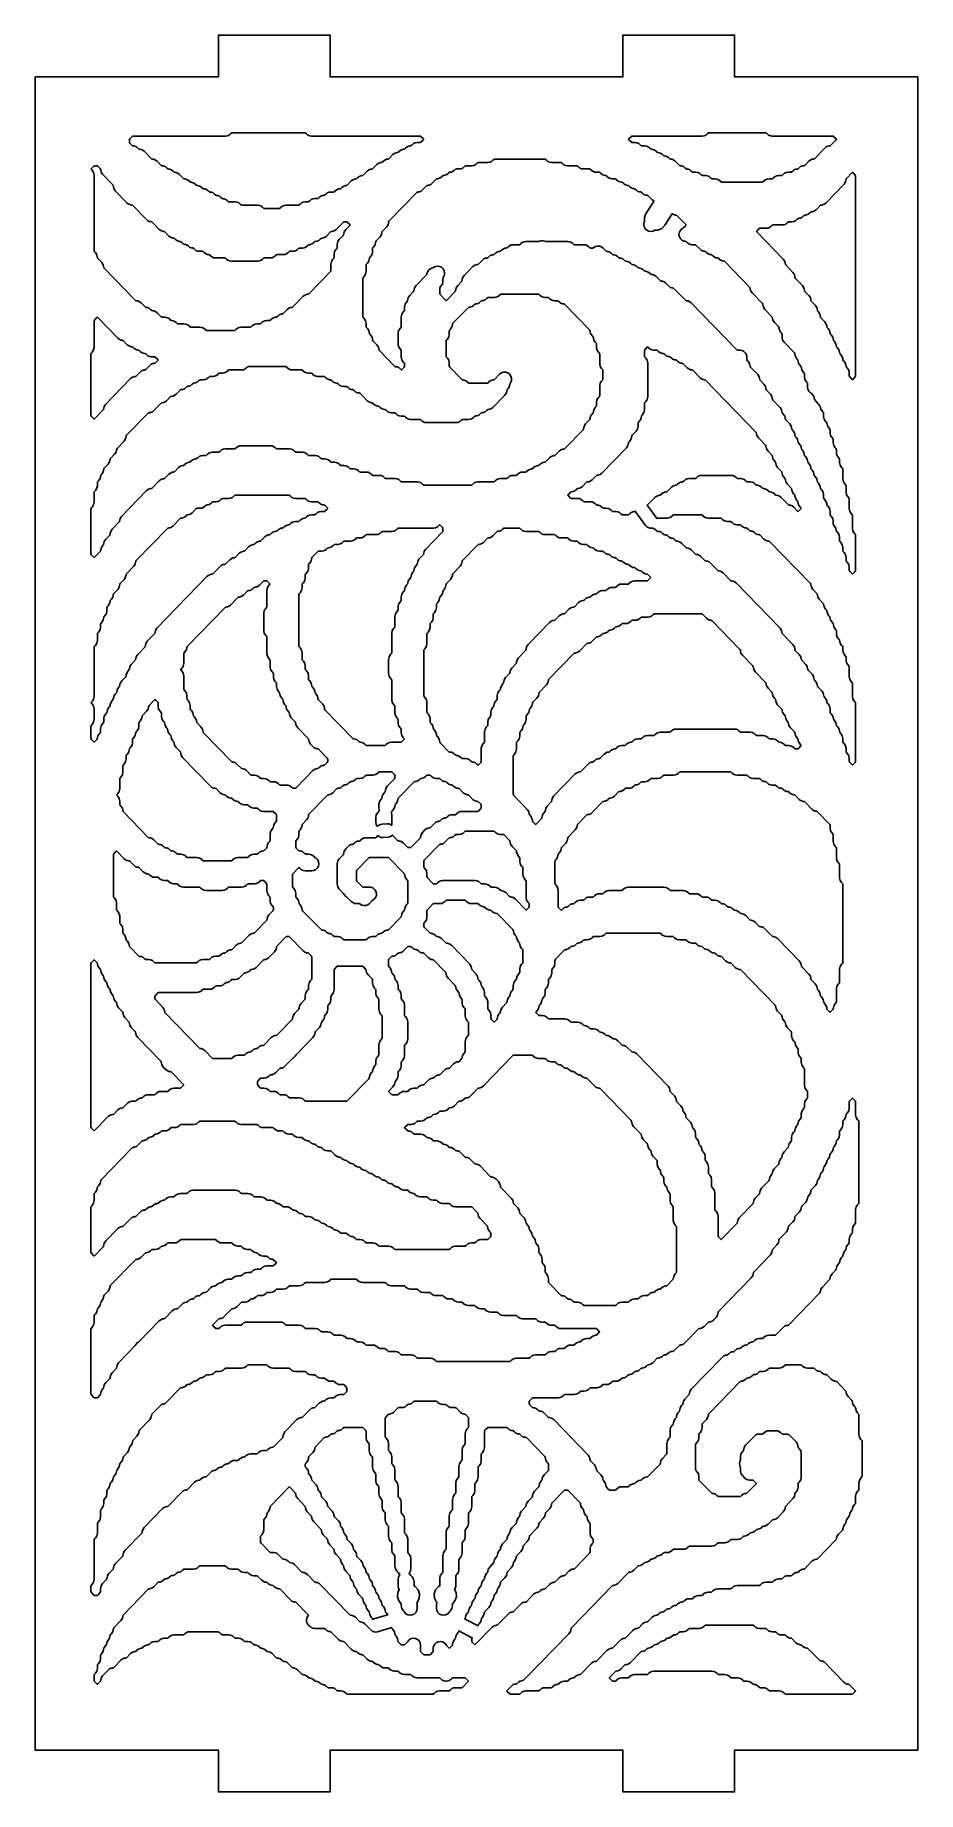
# Model space of a CAD drawing. Header units: millimetres. Extents: x 0 to 63, y 0 to 126.
import ezdxf

# ---------------------------------------------------------------- set-up
doc = ezdxf.new("R2010")
doc.units = ezdxf.units.MM
doc.layers.add('CUT', color=1, linetype='Continuous')

msp = doc.modelspace()

# ---------------------------------------------------------------- linework, layer by layer
at = {"layer": 'CUT'}
for points in [[(63.2679, 123), (50.134, 123), (50.134, 126), (42.134, 126), (42.134, 123), (21.134, 123), (21.134, 126), (13.134, 126), (13.134, 123), (0, 123), (0, 3), (13.134, 3), (13.134, 0), (21.134, 0), (21.134, 3), (42.134, 3), (42.134, 0), (50.134, 0), (50.134, 3), (63.2679, 3)], [(19.3882, 118.976), (19.447, 118.9155), (19.5515, 118.8332), (19.674, 118.7814), (19.8058, 118.7637), (27.5873, 118.7637), (27.6189, 118.7595), (27.644, 118.7397), (27.8232, 118.5551), (27.8428, 118.5274), (27.8232, 118.4997), (27.644, 118.3151), (27.6189, 118.2954), (27.5873, 118.2911), (27.3736, 118.2911), (27.2418, 118.2735), (27.1193, 118.2216), (27.0148, 118.1394), (26.956, 118.0788), (26.931, 118.0591), (26.8663, 118.0504), (26.8665, 118.0484), (26.7831, 118.0372), (26.6606, 117.9854), (26.5561, 117.9031), (26.4974, 117.8425), (26.4723, 117.8228), (26.4076, 117.8141), (26.4079, 117.8121), (26.3245, 117.8009), (26.202, 117.7491), (26.0975, 117.6668), (26.0387, 117.6062), (26.0137, 117.5865), (25.949, 117.5778), (25.9492, 117.5758), (25.8658, 117.5646), (25.7433, 117.5128), (25.6388, 117.4305), (25.3507, 117.1337), (25.3257, 117.1139), (25.261, 117.1053), (25.2612, 117.1032), (25.1778, 117.092), (25.0553, 117.0402), (24.9508, 116.9579), (24.8921, 116.8974), (24.867, 116.8777), (24.8023, 116.869), (24.8026, 116.8669), (24.7192, 116.8557), (24.5967, 116.8039), (24.4922, 116.7216), (24.2041, 116.4248), (24.179, 116.4051), (24.1143, 116.3964), (24.1146, 116.3944), (24.0312, 116.3832), (23.9087, 116.3313), (23.8042, 116.2491), (23.5161, 115.9522), (23.4911, 115.9325), (23.4263, 115.9238), (23.4266, 115.9218), (23.3432, 115.9106), (23.2207, 115.8588), (23.1162, 115.7765), (23.0574, 115.7159), (23.0324, 115.6962), (22.9677, 115.6875), (22.968, 115.6855), (22.8845, 115.6743), (22.7621, 115.6225), (22.6576, 115.5402), (22.3695, 115.2434), (22.3444, 115.2237), (22.2797, 115.215), (22.28, 115.2129), (22.1966, 115.2017), (22.0741, 115.1499), (21.9696, 115.0676), (21.9108, 115.0071), (21.8858, 114.9874), (21.8211, 114.9787), (21.8213, 114.9766), (21.7379, 114.9654), (21.6154, 114.9136), (21.5109, 114.8314), (21.4522, 114.7708), (21.4271, 114.7511), (21.3955, 114.7468), (21.1817, 114.7468), (21.0499, 114.7291), (20.9274, 114.6773), (20.8229, 114.5951), (20.7642, 114.5345), (20.7391, 114.5148), (20.6744, 114.5061), (20.6747, 114.5041), (20.5913, 114.4929), (20.4688, 114.441), (20.3643, 114.3588), (20.3055, 114.2982), (20.2805, 114.2785), (20.2489, 114.2743), (20.0351, 114.2743), (19.9033, 114.2566), (19.7808, 114.2048), (19.6763, 114.1225), (19.6175, 114.0619), (19.5925, 114.0422), (19.5609, 114.038), (19.3471, 114.038), (19.2153, 114.0203), (19.0928, 113.9685), (18.9883, 113.8862), (18.9296, 113.8257), (18.9045, 113.8059), (18.8729, 113.8017), (17.9712, 113.8017), (17.8393, 113.784), (17.7169, 113.7322), (17.6124, 113.6499), (17.5536, 113.5894), (17.5285, 113.5696), (17.4969, 113.5654), (16.4171, 113.5654), (16.3855, 113.5696), (16.3604, 113.5894), (16.3017, 113.6499), (16.1972, 113.7322), (16.0747, 113.784), (15.9429, 113.8017), (14.8118, 113.8017), (14.7802, 113.8059), (14.7551, 113.8257), (14.6964, 113.8862), (14.5919, 113.9685), (14.4694, 114.0203), (14.3376, 114.038), (13.8945, 114.038), (13.8629, 114.0422), (13.8378, 114.0619), (13.7791, 114.1225), (13.6746, 114.2048), (13.5521, 114.2566), (13.4687, 114.2678), (13.4689, 114.2698), (13.4042, 114.2785), (13.3792, 114.2982), (13.3204, 114.3588), (13.2159, 114.441), (13.0934, 114.4929), (13.01, 114.5041), (13.0103, 114.5061), (12.9456, 114.5148), (12.9205, 114.5345), (12.8617, 114.5951), (12.7573, 114.6773), (12.6348, 114.7291), (12.5513, 114.7403), (12.5516, 114.7424), (12.4869, 114.7511), (12.4619, 114.7708), (12.4031, 114.8314), (12.2986, 114.9136), (12.1761, 114.9654), (12.0927, 114.9766), (12.093, 114.9787), (12.0283, 114.9874), (12.0032, 115.0071), (11.9444, 115.0676), (11.8399, 115.1499), (11.7175, 115.2017), (11.634, 115.2129), (11.6343, 115.215), (11.5696, 115.2237), (11.5446, 115.2434), (11.4858, 115.3039), (11.3813, 115.3862), (11.2588, 115.438), (11.1754, 115.4492), (11.1757, 115.4513), (11.1109, 115.4599), (11.0859, 115.4797), (11.0271, 115.5402), (10.9226, 115.6225), (10.8001, 115.6743), (10.7167, 115.6855), (10.717, 115.6875), (10.6523, 115.6962), (10.6272, 115.7159), (10.3391, 116.0128), (10.2346, 116.0951), (10.1122, 116.1469), (10.0287, 116.1581), (10.029, 116.1601), (9.9643, 116.1688), (9.9393, 116.1885), (9.8805, 116.2491), (9.776, 116.3313), (9.6535, 116.3832), (9.5701, 116.3944), (9.5704, 116.3964), (9.5057, 116.4051), (9.4806, 116.4248), (9.4218, 116.4854), (9.3173, 116.5676), (9.1949, 116.6194), (9.1114, 116.6306), (9.1117, 116.6327), (9.047, 116.6414), (9.0219, 116.6611), (8.7339, 116.9579), (8.6294, 117.0402), (8.5069, 117.092), (8.4234, 117.1032), (8.4237, 117.1053), (8.359, 117.1139), (8.334, 117.1337), (7.8165, 117.6668), (7.712, 117.7491), (7.5896, 117.8009), (7.5061, 117.8121), (7.5064, 117.8141), (7.4417, 117.8228), (7.4167, 117.8425), (7.3579, 117.9031), (7.2534, 117.9854), (7.1309, 118.0372), (7.0475, 118.0484), (7.0478, 118.0504), (6.9831, 118.0591), (6.958, 118.0788), (6.7856, 118.2565), (6.7607, 118.2947), (6.7519, 118.3394), (6.7519, 118.4791), (6.7607, 118.5239), (6.7856, 118.5621), (6.958, 118.7397), (6.9831, 118.7595), (7.0147, 118.7637), (13.6496, 118.7637), (13.7814, 118.7814), (13.9039, 118.8332), (14.0084, 118.9155), (14.0672, 118.976), (14.0922, 118.9958), (14.1238, 119), (19.3316, 119), (19.3632, 118.9958)], [(52.4701, 118.9155), (52.5746, 118.8332), (52.6971, 118.7814), (52.8289, 118.7637), (57.1706, 118.7637), (57.2022, 118.7595), (57.2273, 118.7397), (57.4064, 118.5551), (57.4261, 118.5274), (57.4064, 118.4997), (56.9979, 118.0788), (56.9729, 118.0591), (56.9082, 118.0504), (56.9085, 118.0484), (56.825, 118.0372), (56.7025, 117.9854), (56.598, 117.9031), (55.8513, 117.1337), (55.8262, 117.1139), (55.7615, 117.1053), (55.7618, 117.1032), (55.6784, 117.092), (55.5559, 117.0402), (55.4514, 116.9579), (55.1633, 116.6611), (55.1383, 116.6414), (55.0736, 116.6327), (55.0738, 116.6306), (54.9904, 116.6194), (54.8679, 116.5676), (54.7634, 116.4854), (54.7047, 116.4248), (54.6796, 116.4051), (54.6149, 116.3964), (54.6152, 116.3944), (54.5318, 116.3832), (54.4093, 116.3313), (54.3048, 116.2491), (54.246, 116.1885), (54.2209, 116.1688), (54.1893, 116.1646), (53.9756, 116.1646), (53.8438, 116.1469), (53.7213, 116.0951), (53.6168, 116.0128), (53.558, 115.9522), (53.533, 115.9325), (53.5014, 115.9283), (53.2876, 115.9283), (53.1558, 115.9106), (53.0333, 115.8588), (52.9288, 115.7765), (52.87, 115.7159), (52.845, 115.6962), (52.8134, 115.692), (52.5996, 115.692), (52.4678, 115.6743), (52.3453, 115.6225), (52.2408, 115.5402), (52.1821, 115.4797), (52.157, 115.4599), (52.1254, 115.4557), (49.2109, 115.4557), (49.1793, 115.4599), (49.1543, 115.4797), (49.0955, 115.5402), (48.991, 115.6225), (48.8685, 115.6743), (48.7367, 115.692), (48.5229, 115.692), (48.4913, 115.6962), (48.4663, 115.7159), (48.4075, 115.7765), (48.303, 115.8588), (48.1805, 115.9106), (48.0487, 115.9283), (47.835, 115.9283), (47.8034, 115.9325), (47.7783, 115.9522), (47.7195, 116.0128), (47.615, 116.0951), (47.4926, 116.1469), (47.3607, 116.1646), (47.147, 116.1646), (47.1154, 116.1688), (47.0903, 116.1885), (47.0316, 116.2491), (46.9271, 116.3313), (46.8046, 116.3832), (46.7212, 116.3944), (46.7214, 116.3964), (46.6567, 116.4051), (46.6317, 116.4248), (46.5729, 116.4854), (46.4684, 116.5676), (46.3459, 116.6194), (46.2625, 116.6306), (46.2628, 116.6327), (46.1981, 116.6414), (46.173, 116.6611), (45.8849, 116.9579), (45.7804, 117.0402), (45.6579, 117.092), (45.5745, 117.1032), (45.5748, 117.1053), (45.5101, 117.1139), (45.485, 117.1337), (45.4263, 117.1942), (45.3218, 117.2765), (45.1993, 117.3283), (45.1159, 117.3395), (45.1161, 117.3415), (45.0514, 117.3502), (45.0264, 117.37), (44.9676, 117.4305), (44.8631, 117.5128), (44.7406, 117.5646), (44.6572, 117.5758), (44.6575, 117.5778), (44.5928, 117.5865), (44.5677, 117.6062), (44.509, 117.6668), (44.4045, 117.7491), (44.282, 117.8009), (44.1986, 117.8121), (44.1988, 117.8141), (44.1341, 117.8228), (44.1091, 117.8425), (44.0503, 117.9031), (43.9458, 117.9854), (43.8233, 118.0372), (43.6915, 118.0549), (43.4777, 118.0549), (43.4461, 118.0591), (43.4211, 118.0788), (43.3623, 118.1394), (43.2578, 118.2216), (43.1353, 118.2735), (43.0035, 118.2911), (42.7898, 118.2911), (42.7582, 118.2954), (42.7331, 118.3151), (42.5539, 118.4997), (42.5343, 118.5274), (42.5539, 118.5551), (42.7331, 118.7397), (42.7582, 118.7595), (42.7898, 118.7637), (47.8194, 118.7637), (47.9512, 118.7814), (48.0737, 118.8332), (48.1782, 118.9155), (48.237, 118.976), (48.262, 118.9958), (48.2936, 119), (52.3547, 119), (52.3863, 118.9958), (52.4114, 118.976)], [(5.5966, 115.2159), (5.6145, 115.1237), (5.6173, 115.1242), (5.6419, 114.998), (5.7465, 114.8376), (6.6046, 113.9535), (6.7091, 113.8712), (6.8316, 113.8194), (6.915, 113.8082), (6.9148, 113.8061), (6.9795, 113.7974), (7.0045, 113.7777), (7.9806, 112.772), (8.0851, 112.6898), (8.2076, 112.6379), (8.291, 112.6267), (8.2907, 112.6247), (8.3554, 112.616), (8.3805, 112.5963), (8.8979, 112.0632), (9.0024, 111.9809), (9.1249, 111.9291), (9.2083, 111.9179), (9.208, 111.9158), (9.2727, 111.9072), (9.2978, 111.8874), (9.5859, 111.5906), (9.6904, 111.5083), (9.8129, 111.4565), (9.8963, 111.4453), (9.896, 111.4433), (9.9607, 111.4346), (9.9858, 111.4149), (10.0445, 111.3543), (10.149, 111.272), (10.2715, 111.2202), (10.355, 111.209), (10.3547, 111.207), (10.4194, 111.1983), (10.4444, 111.1786), (10.5032, 111.118), (10.6077, 111.0357), (10.7302, 110.9839), (10.8136, 110.9727), (10.8133, 110.9707), (10.878, 110.962), (10.9031, 110.9423), (10.9619, 110.8817), (11.0664, 110.7995), (11.1888, 110.7476), (11.2723, 110.7365), (11.272, 110.7344), (11.3367, 110.7257), (11.3617, 110.706), (11.4205, 110.6454), (11.525, 110.5632), (11.6475, 110.5114), (11.7793, 110.4937), (11.9931, 110.4937), (12.0247, 110.4894), (12.0497, 110.4697), (12.1085, 110.4092), (12.213, 110.3269), (12.3355, 110.2751), (12.4189, 110.2639), (12.4186, 110.2618), (12.4833, 110.2531), (12.5084, 110.2334), (12.5671, 110.1729), (12.6716, 110.0906), (12.7941, 110.0388), (12.9259, 110.0211), (13.5984, 110.0211), (13.63, 110.0169), (13.655, 109.9971), (13.7138, 109.9366), (13.8183, 109.8543), (13.9408, 109.8025), (14.0726, 109.7848), (15.9429, 109.7848), (16.0747, 109.8025), (16.1972, 109.8543), (16.3017, 109.9366), (16.3604, 109.9971), (16.3855, 110.0169), (16.4171, 110.0211), (16.8602, 110.0211), (16.992, 110.0388), (17.1145, 110.0906), (17.219, 110.1729), (17.2777, 110.2334), (17.3028, 110.2531), (17.3344, 110.2574), (17.7775, 110.2574), (17.9093, 110.2751), (18.0318, 110.3269), (18.1363, 110.4092), (18.1951, 110.4697), (18.2201, 110.4894), (18.2517, 110.4937), (18.4655, 110.4937), (18.5973, 110.5114), (18.7198, 110.5632), (18.8243, 110.6454), (18.883, 110.706), (18.9081, 110.7257), (18.9397, 110.73), (19.1535, 110.73), (19.2853, 110.7476), (19.4078, 110.7995), (19.5122, 110.8817), (19.571, 110.9423), (19.5961, 110.962), (19.6608, 110.9707), (19.6605, 110.9727), (19.7439, 110.9839), (19.8664, 111.0357), (19.9709, 111.118), (20.0297, 111.1786), (20.0547, 111.1983), (20.1194, 111.207), (20.1192, 111.209), (20.2026, 111.2202), (20.3251, 111.272), (20.4296, 111.3543), (20.4883, 111.4149), (20.5134, 111.4346), (20.5781, 111.4433), (20.5778, 111.4453), (20.6612, 111.4565), (20.7837, 111.5083), (20.8882, 111.5906), (21.1763, 111.8874), (21.2014, 111.9072), (21.2661, 111.9158), (21.2658, 111.9179), (21.3492, 111.9291), (21.4717, 111.9809), (21.5762, 112.0632), (22.0936, 112.5963), (22.1187, 112.616), (22.1503, 112.6203), (22.3128, 112.6203), (22.3444, 112.616), (22.3695, 112.5963), (22.5487, 112.4117), (22.5683, 112.384), (22.5487, 112.3563), (22.2581, 112.0569), (22.1535, 111.8965), (22.1289, 111.7703), (22.1261, 111.7708), (22.1081, 111.6786), (22.0832, 111.6404), (21.7994, 111.348), (21.6949, 111.1877), (21.6582, 110.9998), (21.6582, 110.7783), (21.6495, 110.7335), (21.6246, 110.6953), (21.5701, 110.6392), (21.4655, 110.4788), (21.4289, 110.2909), (21.4289, 110.0694), (21.4202, 110.0246), (21.3953, 109.9864), (21.3408, 109.9303), (21.2362, 109.77), (21.1996, 109.5821), (21.1996, 109.1243), (21.1908, 109.0795), (21.1659, 109.0413), (19.6175, 107.4459), (19.5925, 107.4262), (19.5278, 107.4175), (19.5281, 107.4154), (19.4446, 107.4043), (19.3221, 107.3524), (19.2176, 107.2702), (18.4709, 106.5008), (18.4458, 106.481), (18.3811, 106.4724), (18.3814, 106.4703), (18.298, 106.4591), (18.1755, 106.4073), (18.071, 106.325), (17.7829, 106.0282), (17.7579, 106.0085), (17.6932, 105.9998), (17.6934, 105.9977), (17.61, 105.9865), (17.4875, 105.9347), (17.383, 105.8524), (17.3243, 105.7919), (17.2992, 105.7722), (17.2345, 105.7635), (17.2348, 105.7614), (17.1514, 105.7502), (17.0289, 105.6984), (16.9244, 105.6162), (16.8656, 105.5556), (16.8406, 105.5359), (16.8089, 105.5316), (16.5952, 105.5316), (16.4634, 105.514), (16.3409, 105.4621), (16.2364, 105.3799), (16.1776, 105.3193), (16.1526, 105.2996), (16.121, 105.2954), (15.9072, 105.2954), (15.7754, 105.2777), (15.6529, 105.2259), (15.5484, 105.1436), (15.4896, 105.083), (15.4646, 105.0633), (15.433, 105.0591), (14.7606, 105.0591), (14.6288, 105.0414), (14.5063, 104.9896), (14.4018, 104.9073), (14.343, 104.8468), (14.3179, 104.827), (14.2863, 104.8228), (12.2892, 104.8228), (12.2576, 104.827), (12.2325, 104.8468), (12.1738, 104.9073), (12.0693, 104.9896), (11.9468, 105.0414), (11.815, 105.0591), (11.1426, 105.0591), (11.1109, 105.0633), (11.0859, 105.083), (11.0271, 105.1436), (10.9226, 105.2259), (10.8001, 105.2777), (10.6683, 105.2954), (10.2252, 105.2954), (10.1936, 105.2996), (10.1686, 105.3193), (10.1098, 105.3799), (10.0053, 105.4621), (9.8828, 105.514), (9.7994, 105.5252), (9.7997, 105.5272), (9.735, 105.5359), (9.7099, 105.5556), (9.6512, 105.6162), (9.5467, 105.6984), (9.4242, 105.7502), (9.2924, 105.7679), (9.0786, 105.7679), (9.047, 105.7722), (9.0219, 105.7919), (8.7339, 106.0887), (8.6294, 106.171), (8.5069, 106.2228), (8.4234, 106.234), (8.4237, 106.2361), (8.359, 106.2447), (8.334, 106.2645), (8.2752, 106.325), (8.1707, 106.4073), (8.0482, 106.4591), (7.9648, 106.4703), (7.9651, 106.4724), (7.9004, 106.481), (7.8753, 106.5008), (7.5872, 106.7976), (7.4827, 106.8799), (7.3602, 106.9317), (7.2768, 106.9429), (7.2771, 106.9449), (7.2124, 106.9536), (7.1873, 106.9733), (4.951, 109.2776), (4.926, 109.3158), (4.9081, 109.4079), (4.9053, 109.4074), (4.8807, 109.5337), (4.7761, 109.694), (4.4923, 109.9864), (4.4674, 110.0246), (4.4494, 110.1168), (4.4466, 110.1163), (4.422, 110.2425), (4.3175, 110.4029), (4.263, 110.459), (4.2381, 110.4972), (4.2293, 110.542), (4.2293, 115.9618), (4.1927, 116.1497), (4.0881, 116.31), (4.0269, 116.3731), (4.0073, 116.4008), (4.0269, 116.4285), (4.2061, 116.6132), (4.2311, 116.6329), (4.2627, 116.6371), (4.4253, 116.6371), (4.4569, 116.6329), (4.4819, 116.6132), (4.6543, 116.4355), (4.6793, 116.3973), (4.6972, 116.3051), (4.7, 116.3057), (4.7246, 116.1794), (4.8292, 116.0191), (5.5717, 115.2541)], [(43.7268, 112.106), (43.8366, 112.0013), (43.9727, 111.9344), (44.1227, 111.9114), (44.142, 111.9114), (44.2919, 111.9344), (44.4281, 112.0013), (44.4339, 112.0069), (44.6364, 112.0106), (44.9225, 112.1354), (45.1391, 112.3601), (45.6678, 113.1836), (45.6948, 113.1623), (45.8173, 113.1105), (45.9007, 113.0993), (45.9005, 113.0973), (45.9652, 113.0886), (45.9902, 113.0689), (46.628, 112.4117), (46.6477, 112.384), (46.628, 112.3563), (46.4489, 112.1716), (46.3925, 112.1273), (46.3213, 112.0834), (46.222, 111.9687), (46.1617, 111.8295), (46.1458, 111.6786), (46.176, 111.53), (46.2494, 111.3972), (46.3592, 111.2925), (46.4953, 111.2255), (46.589, 111.2112), (46.5884, 111.207), (46.6531, 111.1983), (46.6782, 111.1786), (46.737, 111.118), (46.8415, 111.0357), (46.9639, 110.9839), (47.0958, 110.9662), (47.3095, 110.9662), (47.3411, 110.962), (47.3662, 110.9423), (47.6543, 110.6454), (47.7588, 110.5632), (47.8813, 110.5114), (47.9647, 110.5002), (47.9644, 110.4981), (48.0291, 110.4894), (48.0542, 110.4697), (48.1129, 110.4092), (48.2174, 110.3269), (48.3399, 110.2751), (48.4233, 110.2639), (48.4231, 110.2618), (48.4878, 110.2531), (48.5128, 110.2334), (48.5716, 110.1729), (48.6761, 110.0906), (48.7986, 110.0388), (48.882, 110.0276), (48.8817, 110.0255), (48.9464, 110.0169), (48.9715, 109.9971), (49.0302, 109.9366), (49.1347, 109.8543), (49.2572, 109.8025), (49.3406, 109.7913), (49.3404, 109.7893), (49.4051, 109.7806), (49.4301, 109.7608), (51.2078, 107.9292), (51.2328, 107.891), (51.2507, 107.7988), (51.2535, 107.7993), (51.2781, 107.6731), (51.3827, 107.5127), (52.1252, 106.7477), (52.1501, 106.7095), (52.168, 106.6174), (52.1708, 106.6179), (52.1954, 106.4917), (52.3, 106.3313), (52.8131, 105.8026), (52.838, 105.7644), (52.856, 105.6722), (52.8588, 105.6728), (52.8834, 105.5465), (52.988, 105.3862), (53.2718, 105.0937), (53.2967, 105.0555), (53.3147, 104.9634), (53.3175, 104.9639), (53.3421, 104.8376), (53.4466, 104.6773), (53.5011, 104.6212), (53.526, 104.583), (53.5348, 104.5382), (53.5348, 104.3167), (53.5714, 104.1288), (53.676, 103.9684), (54.4184, 103.2034), (54.4433, 103.1652), (54.4613, 103.0731), (54.4641, 103.0736), (54.4887, 102.9473), (54.5933, 102.787), (54.6478, 102.7309), (54.6727, 102.6927), (54.6906, 102.6005), (54.6934, 102.601), (54.718, 102.4748), (54.8226, 102.3144), (54.8771, 102.2583), (54.902, 102.2201), (54.92, 102.1279), (54.9227, 102.1285), (54.9474, 102.0022), (55.0519, 101.8419), (55.1064, 101.7857), (55.1313, 101.7475), (55.1401, 101.7028), (55.1401, 101.4812), (55.1767, 101.2933), (55.2813, 101.133), (55.3357, 101.0769), (55.3607, 101.0387), (55.3694, 100.9939), (55.3694, 100.7509), (55.3919, 100.6026), (55.4574, 100.4676), (55.5601, 100.3581), (55.622, 100.3094), (55.7944, 100.1317), (55.8193, 100.0935), (55.8373, 100.0013), (55.8401, 100.0019), (55.8647, 99.8756), (55.9692, 99.7153), (56.253, 99.4228), (56.278, 99.3846), (56.2959, 99.2925), (56.2987, 99.293), (56.3233, 99.1668), (56.4279, 99.0064), (56.4824, 98.9503), (56.5073, 98.9121), (56.516, 98.8673), (56.516, 98.6458), (56.5527, 98.4579), (56.6572, 98.2976), (56.7117, 98.2414), (56.7366, 98.2032), (56.7546, 98.111), (56.7574, 98.1116), (56.782, 97.9853), (56.8865, 97.825), (56.941, 97.7688), (56.9659, 97.7306), (56.9747, 97.6859), (56.9747, 97.4643), (57.0113, 97.2765), (57.1159, 97.1161), (57.1704, 97.06), (57.1953, 97.0218), (57.204, 96.977), (57.204, 96.7555), (57.2406, 96.5676), (57.3452, 96.4073), (57.3997, 96.3511), (57.4246, 96.3129), (57.4333, 96.2682), (57.4333, 96.0466), (57.47, 95.8587), (57.5745, 95.6984), (57.629, 95.6423), (57.6539, 95.6041), (57.6627, 95.5593), (57.6627, 95.3378), (57.6993, 95.1499), (57.8039, 94.9895), (57.8583, 94.9334), (57.8833, 94.8952), (57.892, 94.8504), (57.892, 94.1563), (57.9286, 93.9684), (58.0332, 93.8081), (58.0877, 93.752), (58.1126, 93.7138), (58.1213, 93.669), (58.1213, 93.2112), (58.158, 93.0233), (58.2625, 92.863), (58.317, 92.8068), (58.3419, 92.7686), (58.3506, 92.7238), (58.3506, 92.0297), (58.3873, 91.8419), (58.4918, 91.6815), (58.5463, 91.6254), (58.5712, 91.5872), (58.58, 91.5424), (58.58, 90.612), (58.6166, 90.4241), (58.7212, 90.2638), (58.7757, 90.2077), (58.8006, 90.1695), (58.8093, 90.1247), (58.8093, 87.6221), (58.8006, 87.5774), (58.7757, 87.5392), (58.6079, 87.3663), (58.58, 87.3455), (58.552, 87.3663), (58.3843, 87.5392), (58.3594, 87.5774), (58.3506, 87.6221), (58.3506, 87.8437), (58.314, 88.0316), (58.2094, 88.1919), (58.155, 88.248), (58.13, 88.2862), (58.1213, 88.331), (58.1213, 88.5525), (58.0847, 88.7404), (57.9801, 88.9008), (57.9256, 88.9569), (57.9007, 88.9951), (57.892, 89.0399), (57.892, 89.2614), (57.8553, 89.4493), (57.7508, 89.6096), (57.6963, 89.6658), (57.6714, 89.704), (57.6627, 89.7487), (57.6627, 89.9703), (57.626, 90.1581), (57.5215, 90.3185), (57.467, 90.3746), (57.4421, 90.4128), (57.4241, 90.505), (57.4213, 90.5045), (57.3967, 90.6307), (57.2921, 90.7911), (57.2376, 90.8472), (57.2127, 90.8854), (57.204, 90.9302), (57.204, 91.1517), (57.1674, 91.3396), (57.0628, 91.4999), (57.0083, 91.5561), (56.9834, 91.5943), (56.9747, 91.639), (56.9747, 91.8605), (56.938, 92.0484), (56.8335, 92.2088), (56.779, 92.2649), (56.7541, 92.3031), (56.7361, 92.3953), (56.7333, 92.3947), (56.7087, 92.521), (56.6041, 92.6814), (56.5497, 92.7375), (56.5247, 92.7757), (56.516, 92.8205), (56.516, 93.042), (56.4794, 93.2299), (56.3748, 93.3902), (56.3203, 93.4464), (56.2954, 93.4846), (56.2774, 93.5767), (56.2747, 93.5762), (56.25, 93.7024), (56.1455, 93.8628), (56.091, 93.9189), (56.0661, 93.9571), (56.0481, 94.0493), (56.0453, 94.0488), (56.0207, 94.175), (55.9162, 94.3354), (55.8617, 94.3915), (55.8368, 94.4297), (55.8188, 94.5219), (55.816, 94.5213), (55.7914, 94.6476), (55.6868, 94.8079), (55.6323, 94.8641), (55.6074, 94.9023), (55.5895, 94.9944), (55.5867, 94.9939), (55.5621, 95.1202), (55.4575, 95.2805), (55.403, 95.3366), (55.3781, 95.3748), (55.3601, 95.467), (55.3574, 95.4665), (55.3327, 95.5927), (55.2282, 95.7531), (55.1737, 95.8092), (55.1488, 95.8474), (55.1308, 95.9396), (55.128, 95.9391), (55.1034, 96.0653), (54.9989, 96.2257), (54.9444, 96.2818), (54.9195, 96.32), (54.9015, 96.4122), (54.8987, 96.4116), (54.8741, 96.5379), (54.7695, 96.6982), (54.715, 96.7544), (54.6901, 96.7926), (54.6722, 96.8847), (54.6694, 96.8842), (54.6448, 97.0105), (54.5402, 97.1708), (54.4857, 97.2269), (54.4608, 97.2651), (54.4428, 97.3573), (54.4401, 97.3568), (54.4154, 97.483), (54.3109, 97.6434), (54.2564, 97.6995), (54.2315, 97.7377), (54.2135, 97.8299), (54.2107, 97.8293), (54.1861, 97.9556), (54.0815, 98.116), (53.7977, 98.4084), (53.7728, 98.4466), (53.7548, 98.5388), (53.7521, 98.5382), (53.7274, 98.6645), (53.6229, 98.8248), (53.5684, 98.881), (53.5435, 98.9192), (53.5255, 99.0113), (53.5227, 99.0108), (53.4981, 99.137), (53.3936, 99.2974), (52.8804, 99.8261), (52.8555, 99.8643), (52.8375, 99.9565), (52.8348, 99.9559), (52.8101, 100.0822), (52.7056, 100.2425), (52.4218, 100.535), (52.3969, 100.5732), (52.3789, 100.6653), (52.3761, 100.6648), (52.3515, 100.791), (52.2469, 100.9514), (51.9631, 101.2438), (51.9382, 101.282), (51.9202, 101.3742), (51.9174, 101.3737), (51.8928, 101.4999), (51.7883, 101.6603), (51.2751, 102.189), (51.2502, 102.2272), (51.2322, 102.3193), (51.2295, 102.3188), (51.2048, 102.4451), (51.1003, 102.6054), (51.0458, 102.6615), (51.0209, 102.6997), (51.0122, 102.7445), (51.0122, 102.9051), (50.9877, 103.0596), (50.9167, 103.199), (50.806, 103.3096), (50.6667, 103.3806), (50.5122, 103.4051), (50.3576, 103.4051), (50.326, 103.4093), (50.3009, 103.429), (47.0316, 106.7976), (46.9271, 106.8799), (46.8046, 106.9317), (46.7212, 106.9429), (46.7214, 106.9449), (46.6567, 106.9536), (46.6317, 106.9733), (45.8849, 107.7427), (45.7804, 107.825), (45.6579, 107.8768), (45.5745, 107.888), (45.5748, 107.8901), (45.5101, 107.8988), (45.485, 107.9185), (45.1969, 108.2153), (45.0924, 108.2976), (44.97, 108.3494), (44.8865, 108.3606), (44.8868, 108.3626), (44.8221, 108.3713), (44.7971, 108.3911), (44.509, 108.6879), (44.4045, 108.7702), (44.282, 108.822), (44.1986, 108.8332), (44.1988, 108.8352), (44.1341, 108.8439), (44.1091, 108.8636), (44.0503, 108.9242), (43.9458, 109.0064), (43.8233, 109.0583), (43.7399, 109.0695), (43.7402, 109.0715), (43.6755, 109.0802), (43.6504, 109.0999), (43.5916, 109.1605), (43.4871, 109.2427), (43.3647, 109.2945), (43.2812, 109.3057), (43.2815, 109.3078), (43.2168, 109.3165), (43.1918, 109.3362), (43.133, 109.3968), (43.0285, 109.479), (42.906, 109.5308), (42.8226, 109.542), (42.8229, 109.5441), (42.7582, 109.5528), (42.7331, 109.5725), (42.6743, 109.633), (42.5698, 109.7153), (42.4474, 109.7671), (42.3639, 109.7783), (42.3642, 109.7804), (42.2995, 109.7891), (42.2744, 109.8088), (42.2157, 109.8693), (42.1112, 109.9516), (41.9887, 110.0034), (41.9053, 110.0146), (41.9056, 110.0167), (41.8408, 110.0253), (41.8158, 110.0451), (41.757, 110.1056), (41.6525, 110.1879), (41.53, 110.2397), (41.4466, 110.2509), (41.4469, 110.2529), (41.3822, 110.2616), (41.3571, 110.2813), (41.2984, 110.3419), (41.1939, 110.4242), (41.0714, 110.476), (40.988, 110.4872), (40.9882, 110.4892), (40.9235, 110.4979), (40.8985, 110.5176), (40.7052, 110.7167), (40.5892, 110.8056), (40.4523, 110.8572), (40.3065, 110.8669), (40.164, 110.834), (40.0371, 110.7614), (40.0026, 110.7342), (39.971, 110.73), (39.8085, 110.73), (39.7769, 110.7342), (39.7518, 110.7539), (39.6931, 110.8145), (39.5886, 110.8967), (39.4661, 110.9486), (39.3343, 110.9662), (38.6619, 110.9662), (38.6303, 110.9705), (38.6052, 110.9902), (38.5464, 111.0508), (38.4419, 111.133), (38.3195, 111.1848), (38.1876, 111.2025), (36.5979, 111.2025), (36.5657, 111.2069), (36.53, 111.222), (36.4017, 111.257), (36.2687, 111.257), (36.1404, 111.222), (36.1047, 111.2069), (36.0725, 111.2025), (35.1707, 111.2025), (35.0389, 111.1848), (34.9164, 111.133), (34.8119, 111.0508), (34.7532, 110.9902), (34.7281, 110.9705), (34.6965, 110.9662), (34.2534, 110.9662), (34.1216, 110.9486), (33.9991, 110.8967), (33.8946, 110.8145), (33.8358, 110.7539), (33.8108, 110.7342), (33.7461, 110.7255), (33.7464, 110.7235), (33.6629, 110.7123), (33.5405, 110.6605), (33.436, 110.5782), (33.3772, 110.5176), (33.3521, 110.4979), (33.2874, 110.4892), (33.2877, 110.4872), (33.2043, 110.476), (33.0818, 110.4242), (32.9773, 110.3419), (32.9185, 110.2813), (32.8935, 110.2616), (32.8288, 110.2529), (32.8291, 110.2509), (32.7456, 110.2397), (32.6231, 110.1879), (32.5186, 110.1056), (32.4599, 110.0451), (32.4348, 110.0253), (32.3701, 110.0167), (32.3704, 110.0146), (32.287, 110.0034), (32.1645, 109.9516), (32.06, 109.8693), (31.7719, 109.5725), (31.7468, 109.5528), (31.6821, 109.5441), (31.6824, 109.542), (31.599, 109.5308), (31.4765, 109.479), (31.372, 109.3968), (30.7432, 108.7489), (30.6386, 108.5885), (30.614, 108.4623), (30.6112, 108.4628), (30.5933, 108.3706), (30.5684, 108.3324), (30.2845, 108.04), (30.18, 107.8797), (30.1554, 107.7534), (30.1526, 107.7539), (30.1346, 107.6618), (30.1097, 107.6236), (29.4833, 106.9781), (29.4554, 106.9573), (29.4274, 106.9781), (29.0303, 107.3873), (29.0054, 107.4255), (28.9967, 107.4702), (28.9967, 107.8462), (29.0054, 107.891), (29.0303, 107.9292), (29.0848, 107.9853), (29.1894, 108.1457), (29.226, 108.3335), (29.226, 108.5551), (29.2348, 108.5998), (29.2714, 108.6561), (29.3352, 108.7982), (29.352, 108.9531), (29.3204, 109.1056), (29.2434, 109.2411), (29.1285, 109.3462), (28.9867, 109.4109), (28.832, 109.4288), (28.6792, 109.3982), (28.5433, 109.322), (28.5363, 109.3165), (28.5085, 109.3128), (28.36, 109.2686), (28.2321, 109.1811), (28.1371, 109.0586), (28.0843, 108.9129), (28.0707, 108.8432), (28.0458, 108.805), (27.3033, 108.04), (27.1987, 107.8797), (27.1741, 107.7534), (27.1713, 107.7539), (27.1534, 107.6618), (27.1284, 107.6236), (26.8446, 107.3311), (26.7401, 107.1708), (26.7155, 107.0445), (26.7127, 107.0451), (26.6947, 106.9529), (26.6698, 106.9147), (26.6153, 106.8586), (26.5107, 106.6982), (26.4741, 106.5103), (26.4741, 106.2888), (26.4654, 106.244), (26.4405, 106.2058), (26.386, 106.1497), (26.2814, 105.9894), (26.2448, 105.8015), (26.2448, 105.1074), (26.236, 105.0626), (26.2111, 105.0244), (26.1567, 104.9683), (26.0521, 104.8079), (26.0154, 104.62), (26.0154, 103.8441), (26.0521, 103.6562), (26.1567, 103.4959), (26.2111, 103.4397), (26.236, 103.4015), (26.2448, 103.3568), (26.2448, 102.8989), (26.2814, 102.7111), (26.386, 102.5507), (26.4405, 102.4946), (26.4654, 102.4564), (26.4741, 102.4116), (26.4741, 102.2719), (26.4654, 102.2272), (26.4405, 102.189), (26.2727, 102.0161), (26.2448, 101.9953), (26.2168, 102.0161), (26.1627, 102.0719), (26.0583, 102.1541), (25.9358, 102.2059), (25.8523, 102.2171), (25.8526, 102.2192), (25.7879, 102.2279), (25.7629, 102.2476), (24.6731, 103.3704), (24.6482, 103.4086), (24.6302, 103.5008), (24.6275, 103.5002), (24.6028, 103.6265), (24.4983, 103.7868), (24.2145, 104.0793), (24.1896, 104.1175), (24.1716, 104.2096), (24.1688, 104.2091), (24.1442, 104.3354), (24.0396, 104.4957), (23.9851, 104.5518), (23.9602, 104.59), (23.9423, 104.6822), (23.9395, 104.6817), (23.9149, 104.8079), (23.8103, 104.9683), (23.7558, 105.0244), (23.7309, 105.0626), (23.7222, 105.1074), (23.7222, 105.3289), (23.6855, 105.5168), (23.581, 105.6771), (23.5265, 105.7333), (23.5016, 105.7715), (23.4928, 105.8162), (23.4928, 108.5551), (23.5016, 108.5998), (23.5265, 108.638), (23.581, 108.6942), (23.6855, 108.8545), (23.7222, 109.0424), (23.7222, 109.5002), (23.7309, 109.545), (23.7558, 109.5832), (23.8103, 109.6393), (23.9149, 109.7997), (23.9395, 109.9259), (23.9423, 109.9254), (23.9602, 110.0176), (23.9851, 110.0558), (24.0396, 110.1119), (24.1442, 110.2722), (24.1808, 110.4601), (24.1808, 110.6817), (24.1896, 110.7264), (24.2145, 110.7646), (24.269, 110.8208), (24.3735, 110.9811), (24.3981, 111.1074), (24.4009, 111.1068), (24.4189, 111.199), (24.4438, 111.2372), (24.7276, 111.5296), (24.8322, 111.69), (24.8568, 111.8162), (24.8596, 111.8157), (24.8775, 111.9079), (24.9025, 111.9461), (25.1863, 112.2385), (25.2908, 112.3988), (25.3154, 112.5251), (25.3182, 112.5245), (25.3362, 112.6167), (25.3611, 112.6549), (27.3682, 114.7229), (27.3932, 114.7426), (27.4579, 114.7513), (27.4576, 114.7533), (27.5411, 114.7645), (27.6635, 114.8163), (27.768, 114.8986), (28.0561, 115.1954), (28.0812, 115.2152), (28.1459, 115.2239), (28.1456, 115.2259), (28.229, 115.2371), (28.3515, 115.2889), (28.456, 115.3712), (28.7441, 115.668), (28.7692, 115.6877), (28.8339, 115.6964), (28.8336, 115.6985), (28.917, 115.7097), (29.0395, 115.7615), (29.144, 115.8438), (29.2028, 115.9043), (29.2278, 115.924), (29.2925, 115.9327), (29.2923, 115.9348), (29.3757, 115.946), (29.4982, 115.9978), (29.6027, 116.08), (29.6614, 116.1406), (29.6865, 116.1603), (29.7512, 116.169), (29.7509, 116.1711), (29.8343, 116.1822), (29.9568, 116.2341), (30.0613, 116.3163), (30.1201, 116.3769), (30.1451, 116.3966), (30.1767, 116.4008), (30.3905, 116.4008), (30.5223, 116.4185), (30.6448, 116.4703), (30.7493, 116.5526), (30.8081, 116.6132), (30.8331, 116.6329), (30.8647, 116.6371), (31.3078, 116.6371), (31.4396, 116.6548), (31.5621, 116.7066), (31.6666, 116.7889), (31.7254, 116.8495), (31.7504, 116.8692), (31.782, 116.8734), (32.4545, 116.8734), (32.5863, 116.8911), (32.7088, 116.9429), (32.8132, 117.0252), (32.872, 117.0857), (32.8971, 117.1055), (32.9287, 117.1097), (36.5311, 117.1097), (36.5627, 117.1055), (36.5878, 117.0857), (36.6465, 117.0252), (36.751, 116.9429), (36.8735, 116.8911), (37.0053, 116.8734), (37.6778, 116.8734), (37.7094, 116.8692), (37.7344, 116.8495), (37.7932, 116.7889), (37.8977, 116.7066), (38.0202, 116.6548), (38.152, 116.6371), (38.8244, 116.6371), (38.856, 116.6329), (38.8811, 116.6132), (38.9398, 116.5526), (39.0443, 116.4703), (39.1668, 116.4185), (39.2986, 116.4008), (39.7417, 116.4008), (39.7733, 116.3966), (39.7984, 116.3769), (39.8571, 116.3163), (39.9616, 116.2341), (40.0841, 116.1822), (40.2159, 116.1646), (40.4297, 116.1646), (40.4613, 116.1603), (40.4863, 116.1406), (40.5451, 116.08), (40.6496, 115.9978), (40.7721, 115.946), (40.8555, 115.9348), (40.8552, 115.9327), (40.9199, 115.924), (40.945, 115.9043), (41.0038, 115.8438), (41.1083, 115.7615), (41.2308, 115.7097), (41.3626, 115.692), (41.5763, 115.692), (41.6079, 115.6877), (41.633, 115.668), (41.6918, 115.6075), (41.7962, 115.5252), (41.9187, 115.4734), (42.0022, 115.4622), (42.0019, 115.4601), (42.0666, 115.4515), (42.0916, 115.4317), (42.1504, 115.3712), (42.2549, 115.2889), (42.3774, 115.2371), (42.4608, 115.2259), (42.4605, 115.2239), (42.5252, 115.2152), (42.5503, 115.1954), (42.6091, 115.1349), (42.7136, 115.0526), (42.836, 115.0008), (42.9195, 114.9896), (42.9192, 114.9876), (42.9839, 114.9789), (43.009, 114.9592), (43.0677, 114.8986), (43.1722, 114.8163), (43.2947, 114.7645), (43.3781, 114.7533), (43.3778, 114.7513), (43.4426, 114.7426), (43.4676, 114.7229), (43.5264, 114.6623), (43.6309, 114.58), (43.7534, 114.5282), (43.8368, 114.517), (43.8365, 114.515), (43.9012, 114.5063), (43.9263, 114.4866), (44.2144, 114.1897), (44.3189, 114.1075), (44.357, 114.0913), (44.3336, 114.0671), (43.7927, 113.2244), (43.6786, 112.9339), (43.6839, 112.6418), (43.6391, 112.5384), (43.6232, 112.3875), (43.6534, 112.2388)], [(53.9114, 112.5357), (53.9702, 112.5963), (53.9952, 112.616), (54.0268, 112.6203), (54.2406, 112.6203), (54.3724, 112.6379), (54.4949, 112.6898), (54.5994, 112.772), (54.6581, 112.8326), (54.6832, 112.8523), (54.7479, 112.861), (54.7476, 112.863), (54.831, 112.8742), (54.9535, 112.926), (55.058, 113.0083), (55.1168, 113.0689), (55.1418, 113.0886), (55.2066, 113.0973), (55.2063, 113.0993), (55.2897, 113.1105), (55.4122, 113.1623), (55.5167, 113.2446), (55.5754, 113.3051), (55.6005, 113.3249), (55.6652, 113.3336), (55.6649, 113.3356), (55.7484, 113.3468), (55.8708, 113.3986), (55.9753, 113.4809), (56.2634, 113.7777), (56.2885, 113.7974), (56.3532, 113.8061), (56.3529, 113.8082), (56.4363, 113.8194), (56.5588, 113.8712), (56.6633, 113.9535), (57.9801, 115.3102), (58.0847, 115.4706), (58.1093, 115.5968), (58.1121, 115.5963), (58.13, 115.6884), (58.155, 115.7266), (58.552, 116.1358), (58.58, 116.1566), (58.6079, 116.1358), (58.7757, 115.9629), (58.8006, 115.9247), (58.8093, 115.88), (58.8093, 101.5631), (58.8006, 101.5183), (58.7757, 101.4801), (58.6079, 101.3073), (58.58, 101.2865), (58.552, 101.3073), (58.3843, 101.4801), (58.3594, 101.5183), (58.3506, 101.5631), (58.3506, 101.7846), (58.314, 101.9725), (58.2094, 102.1328), (58.155, 102.189), (58.13, 102.2272), (58.1121, 102.3193), (58.1093, 102.3188), (58.0847, 102.4451), (57.9801, 102.6054), (57.9256, 102.6615), (57.9007, 102.6997), (57.8827, 102.7919), (57.88, 102.7914), (57.8553, 102.9176), (57.7508, 103.078), (57.6963, 103.1341), (57.6714, 103.1723), (57.6534, 103.2645), (57.6506, 103.2639), (57.626, 103.3902), (57.5215, 103.5506), (57.467, 103.6067), (57.4421, 103.6449), (57.4241, 103.7371), (57.4213, 103.7365), (57.3967, 103.8628), (57.2921, 104.0231), (57.2376, 104.0793), (57.2127, 104.1175), (57.1948, 104.2096), (57.192, 104.2091), (57.1674, 104.3354), (57.0628, 104.4957), (57.0083, 104.5518), (56.9834, 104.59), (56.9654, 104.6822), (56.9627, 104.6817), (56.938, 104.8079), (56.8335, 104.9683), (56.779, 105.0244), (56.7541, 105.0626), (56.7361, 105.1548), (56.7333, 105.1542), (56.7087, 105.2805), (56.6041, 105.4408), (56.3203, 105.7333), (56.2954, 105.7715), (56.2774, 105.8636), (56.2747, 105.8631), (56.25, 105.9894), (56.1455, 106.1497), (56.091, 106.2058), (56.0661, 106.244), (56.0481, 106.3362), (56.0453, 106.3357), (56.0207, 106.4619), (55.9162, 106.6223), (55.6323, 106.9147), (55.6074, 106.9529), (55.5895, 107.0451), (55.5867, 107.0445), (55.5621, 107.1708), (55.4575, 107.3311), (55.1737, 107.6236), (55.1488, 107.6618), (55.1308, 107.7539), (55.128, 107.7534), (55.1034, 107.8797), (54.9989, 108.04), (54.4857, 108.5687), (54.4608, 108.6069), (54.4428, 108.6991), (54.4401, 108.6985), (54.4154, 108.8248), (54.3109, 108.9851), (53.7977, 109.5139), (53.7728, 109.5521), (53.7548, 109.6442), (53.7521, 109.6437), (53.7274, 109.77), (53.6229, 109.9303), (51.727, 111.8837), (51.7074, 111.9114), (51.727, 111.9391), (51.9062, 112.1237), (51.9313, 112.1434), (51.9629, 112.1477), (52.406, 112.1477), (52.5378, 112.1654), (52.6603, 112.2172), (52.7647, 112.2994), (52.8235, 112.36), (52.8486, 112.3797), (52.8802, 112.384), (53.5526, 112.384), (53.6844, 112.4017), (53.8069, 112.4535)], [(4.422, 93.4959), (4.4587, 93.6838), (4.4587, 93.9053), (4.4674, 93.95), (4.4923, 93.9882), (4.5468, 94.0444), (4.6513, 94.2047), (4.676, 94.331), (4.6787, 94.3304), (4.6967, 94.4226), (4.7216, 94.4608), (4.7761, 94.517), (4.8807, 94.6773), (4.9053, 94.8036), (4.9081, 94.803), (4.926, 94.8952), (4.951, 94.9334), (5.2348, 95.2258), (5.3393, 95.3862), (5.3639, 95.5124), (5.3667, 95.5119), (5.3847, 95.6041), (5.4096, 95.6423), (5.6934, 95.9347), (5.798, 96.095), (5.8226, 96.2213), (5.8254, 96.2207), (5.8434, 96.3129), (5.8683, 96.3511), (6.3814, 96.8798), (6.486, 97.0402), (6.5106, 97.1664), (6.5134, 97.1659), (6.5313, 97.2581), (6.5562, 97.2963), (8.1046, 98.8916), (8.1297, 98.9114), (8.1944, 98.9201), (8.1941, 98.9221), (8.2775, 98.9333), (8.4, 98.9851), (8.5045, 99.0674), (9.0219, 99.6005), (9.047, 99.6202), (9.1117, 99.6289), (9.1114, 99.631), (9.1949, 99.6422), (9.3173, 99.694), (9.4218, 99.7762), (9.7099, 100.0731), (9.735, 100.0928), (9.7997, 100.1015), (9.7994, 100.1035), (9.8828, 100.1147), (10.0053, 100.1665), (10.1098, 100.2488), (10.3979, 100.5457), (10.423, 100.5654), (10.4877, 100.5741), (10.4874, 100.5761), (10.5708, 100.5873), (10.6933, 100.6391), (10.7978, 100.7214), (10.8566, 100.7819), (10.8816, 100.8017), (10.9463, 100.8103), (10.9461, 100.8124), (11.0295, 100.8236), (11.152, 100.8754), (11.2565, 100.9577), (11.3152, 101.0182), (11.3403, 101.038), (11.405, 101.0466), (11.4047, 101.0487), (11.4881, 101.0599), (11.6106, 101.1117), (11.7151, 101.194), (11.7739, 101.2545), (11.7989, 101.2742), (11.8305, 101.2785), (12.0443, 101.2785), (12.1761, 101.2962), (12.2986, 101.348), (12.4031, 101.4303), (12.4619, 101.4908), (12.4869, 101.5105), (12.5185, 101.5148), (12.7323, 101.5148), (12.8641, 101.5325), (12.9866, 101.5843), (13.0911, 101.6665), (13.1498, 101.7271), (13.1749, 101.7468), (13.2065, 101.7511), (13.4203, 101.7511), (13.5521, 101.7687), (13.6746, 101.8206), (13.7791, 101.9028), (13.8378, 101.9634), (13.8629, 101.9831), (13.8945, 101.9873), (14.7962, 101.9873), (14.928, 102.005), (15.0505, 102.0568), (15.155, 102.1391), (15.2138, 102.1997), (15.2388, 102.2194), (15.2704, 102.2236), (17.9556, 102.2236), (17.9872, 102.2194), (18.0122, 102.1997), (18.071, 102.1391), (18.1755, 102.0568), (18.298, 102.005), (18.4298, 101.9873), (19.1022, 101.9873), (19.1338, 101.9831), (19.1589, 101.9634), (19.2176, 101.9028), (19.3221, 101.8206), (19.4446, 101.7687), (19.5764, 101.7511), (19.7902, 101.7511), (19.8218, 101.7468), (19.8469, 101.7271), (19.9056, 101.6665), (20.0101, 101.5843), (20.1326, 101.5325), (20.2644, 101.5148), (20.7075, 101.5148), (20.7391, 101.5105), (20.7642, 101.4908), (20.8229, 101.4303), (20.9274, 101.348), (21.0499, 101.2962), (21.1333, 101.285), (21.1331, 101.2829), (21.1978, 101.2742), (21.2228, 101.2545), (21.2816, 101.194), (21.3861, 101.1117), (21.5086, 101.0599), (21.592, 101.0487), (21.5917, 101.0466), (21.6564, 101.038), (21.6815, 101.0182), (21.7403, 100.9577), (21.8447, 100.8754), (21.9672, 100.8236), (22.099, 100.8059), (22.3128, 100.8059), (22.3444, 100.8017), (22.3695, 100.7819), (22.4282, 100.7214), (22.5327, 100.6391), (22.6552, 100.5873), (22.7386, 100.5761), (22.7384, 100.5741), (22.8031, 100.5654), (22.8281, 100.5457), (22.8869, 100.4851), (22.9914, 100.4028), (23.1139, 100.351), (23.1973, 100.3398), (23.197, 100.3378), (23.2617, 100.3291), (23.2868, 100.3094), (23.8042, 99.7762), (23.9087, 99.694), (24.0312, 99.6422), (24.1146, 99.631), (24.1143, 99.6289), (24.179, 99.6202), (24.2041, 99.6005), (24.2629, 99.54), (24.3674, 99.4577), (24.4898, 99.4059), (24.5733, 99.3947), (24.573, 99.3926), (24.6377, 99.3839), (24.6627, 99.3642), (24.7215, 99.3037), (24.826, 99.2214), (24.9485, 99.1696), (25.0319, 99.1584), (25.0316, 99.1563), (25.0963, 99.1477), (25.1214, 99.1279), (25.1802, 99.0674), (25.2847, 98.9851), (25.4071, 98.9333), (25.539, 98.9156), (25.7527, 98.9156), (25.7843, 98.9114), (25.8094, 98.8916), (25.8681, 98.8311), (25.9726, 98.7488), (26.0951, 98.697), (26.2269, 98.6793), (26.4407, 98.6793), (26.4723, 98.6751), (26.4974, 98.6554), (26.5561, 98.5948), (26.6606, 98.5125), (26.7831, 98.4607), (26.9149, 98.443), (27.5873, 98.443), (27.6189, 98.4388), (27.644, 98.4191), (27.7028, 98.3585), (27.8073, 98.2763), (27.9298, 98.2244), (28.0616, 98.2068), (30.1612, 98.2068), (30.293, 98.2244), (30.4155, 98.2763), (30.52, 98.3585), (30.5787, 98.4191), (30.6038, 98.4388), (30.6354, 98.443), (31.0785, 98.443), (31.2103, 98.4607), (31.3328, 98.5125), (31.4373, 98.5948), (31.4961, 98.6554), (31.5211, 98.6751), (31.5858, 98.6838), (31.5855, 98.6858), (31.669, 98.697), (31.7914, 98.7488), (31.8959, 98.8311), (31.9547, 98.8916), (31.9798, 98.9114), (32.0445, 98.9201), (32.0442, 98.9221), (32.1276, 98.9333), (32.2501, 98.9851), (32.3546, 99.0674), (32.4134, 99.1279), (32.4384, 99.1477), (32.5031, 99.1563), (32.5028, 99.1584), (32.5863, 99.1696), (32.7088, 99.2214), (32.8132, 99.3037), (33.6714, 100.1878), (33.7759, 100.3482), (33.8006, 100.4744), (33.8033, 100.4739), (33.8213, 100.5661), (33.8462, 100.6043), (33.9007, 100.6604), (34.0053, 100.8208), (34.0299, 100.947), (34.0327, 100.9465), (34.0506, 101.0387), (34.0659, 101.0621), (34.1316, 101.2114), (34.1456, 101.3739), (34.1066, 101.5323), (34.0188, 101.6697), (33.8914, 101.7715), (33.7379, 101.8269), (33.5749, 101.83), (33.4195, 101.7804), (33.2883, 101.6835), (32.9185, 101.3024), (32.8935, 101.2827), (32.8288, 101.274), (32.8291, 101.272), (32.7456, 101.2608), (32.6231, 101.209), (32.5186, 101.1267), (32.4599, 101.0662), (32.4348, 101.0464), (32.4032, 101.0422), (31.0941, 101.0422), (31.0624, 101.0464), (31.0374, 101.0662), (30.9786, 101.1267), (30.8741, 101.209), (30.7516, 101.2608), (30.6682, 101.272), (30.6685, 101.274), (30.6038, 101.2827), (30.5787, 101.3024), (29.7183, 102.189), (29.6934, 102.2272), (29.6847, 102.2719), (29.6847, 102.4935), (29.648, 102.6813), (29.5435, 102.8417), (29.489, 102.8978), (29.4641, 102.936), (29.4554, 102.9808), (29.4554, 104.0656), (29.4641, 104.1104), (29.489, 104.1486), (29.5435, 104.2047), (29.648, 104.3651), (29.6847, 104.553), (29.6847, 104.7745), (29.6934, 104.8192), (29.7183, 104.8574), (29.7728, 104.9136), (29.8774, 105.0739), (29.902, 105.2002), (29.9048, 105.1996), (29.9227, 105.2918), (29.9477, 105.33), (31.0374, 106.4528), (31.0624, 106.4726), (31.1272, 106.4812), (31.1269, 106.4833), (31.2103, 106.4945), (31.3328, 106.5463), (31.4373, 106.6286), (31.4961, 106.6891), (31.5211, 106.7088), (31.5858, 106.7175), (31.5855, 106.7196), (31.669, 106.7308), (31.7914, 106.7826), (31.8959, 106.8649), (31.9547, 106.9254), (31.9798, 106.9451), (32.0445, 106.9538), (32.0442, 106.9559), (32.1276, 106.9671), (32.2501, 107.0189), (32.3546, 107.1011), (32.4134, 107.1617), (32.4384, 107.1814), (32.47, 107.1857), (32.9131, 107.1857), (33.0449, 107.2033), (33.1674, 107.2552), (33.2719, 107.3374), (33.3307, 107.398), (33.3557, 107.4177), (33.3873, 107.4219), (36.0725, 107.4219), (36.1041, 107.4177), (36.1291, 107.398), (36.1879, 107.3374), (36.2924, 107.2552), (36.4149, 107.2033), (36.5467, 107.1857), (36.7604, 107.1857), (36.7921, 107.1814), (36.8171, 107.1617), (36.8759, 107.1011), (36.9804, 107.0189), (37.1029, 106.9671), (37.2347, 106.9494), (37.4484, 106.9494), (37.48, 106.9451), (37.5051, 106.9254), (37.5639, 106.8649), (37.6684, 106.7826), (37.7908, 106.7308), (37.8743, 106.7196), (37.874, 106.7175), (37.9387, 106.7088), (37.9637, 106.6891), (39.7415, 104.8574), (39.7664, 104.8192), (39.7844, 104.7271), (39.7871, 104.7276), (39.8117, 104.6014), (39.9163, 104.441), (39.9708, 104.3849), (39.9957, 104.3467), (40.0137, 104.2545), (40.0165, 104.255), (40.0411, 104.1288), (40.1456, 103.9684), (40.2001, 103.9123), (40.225, 103.8741), (40.2338, 103.8293), (40.2338, 103.6078), (40.2704, 103.4199), (40.375, 103.2596), (40.4294, 103.2034), (40.4544, 103.1652), (40.4631, 103.1205), (40.4631, 102.4264), (40.4997, 102.2385), (40.6043, 102.0781), (40.6588, 102.022), (40.6837, 101.9838), (40.6924, 101.939), (40.6924, 101.3268), (40.6837, 101.282), (40.6588, 101.2438), (40.6043, 101.1877), (40.4997, 101.0273), (40.4631, 100.8395), (40.4631, 100.1453), (40.4544, 100.1006), (40.4294, 100.0624), (40.375, 100.0062), (40.2704, 99.8459), (40.2338, 99.658), (40.2338, 99.4365), (40.225, 99.3917), (40.2001, 99.3535), (40.1456, 99.2974), (40.0411, 99.137), (40.0165, 99.0108), (40.0137, 99.0113), (39.9957, 98.9192), (39.9708, 98.881), (39.9163, 98.8248), (39.8117, 98.6645), (39.7871, 98.5382), (39.7844, 98.5388), (39.7664, 98.4466), (39.7415, 98.4084), (39.4577, 98.116), (39.3531, 97.9556), (39.3285, 97.8293), (39.3257, 97.8299), (39.3077, 97.7377), (39.2828, 97.6995), (37.9637, 96.3404), (37.9387, 96.3207), (37.874, 96.312), (37.8743, 96.31), (37.7908, 96.2988), (37.6684, 96.247), (37.5639, 96.1647), (37.2758, 95.8678), (37.2507, 95.8481), (37.186, 95.8394), (37.1863, 95.8374), (37.1029, 95.8262), (36.9804, 95.7744), (36.8759, 95.6921), (36.5878, 95.3953), (36.5627, 95.3755), (36.498, 95.3669), (36.4983, 95.3648), (36.4149, 95.3536), (36.2924, 95.3018), (36.1879, 95.2195), (36.1291, 95.159), (36.1041, 95.1393), (36.0394, 95.1306), (36.0396, 95.1285), (35.9562, 95.1173), (35.8337, 95.0655), (35.7292, 94.9833), (35.6705, 94.9227), (35.6454, 94.903), (35.5807, 94.8943), (35.581, 94.8922), (35.4976, 94.881), (35.3751, 94.8292), (35.2706, 94.747), (35.2118, 94.6864), (35.1868, 94.6667), (35.1552, 94.6624), (34.9414, 94.6624), (34.8096, 94.6448), (34.6871, 94.5929), (34.5826, 94.5107), (34.5238, 94.4501), (34.4988, 94.4304), (34.4672, 94.4262), (34.2534, 94.4262), (34.1216, 94.4085), (33.9991, 94.3567), (33.8946, 94.2744), (33.8358, 94.2138), (33.8108, 94.1941), (33.7792, 94.1899), (33.3361, 94.1899), (33.2043, 94.1722), (33.0818, 94.1204), (32.9773, 94.0381), (32.9185, 93.9776), (32.8935, 93.9578), (32.8619, 93.9536), (31.7308, 93.9536), (31.599, 93.9359), (31.4765, 93.8841), (31.372, 93.8018), (31.3132, 93.7413), (31.2882, 93.7215), (31.2566, 93.7173), (27.8835, 93.7173), (27.8519, 93.7215), (27.8268, 93.7413), (27.768, 93.8018), (27.6635, 93.8841), (27.5411, 93.9359), (27.4092, 93.9536), (26.2782, 93.9536), (26.2466, 93.9578), (26.2215, 93.9776), (26.1627, 94.0381), (26.0583, 94.1204), (25.9358, 94.1722), (25.804, 94.1899), (25.1315, 94.1899), (25.0999, 94.1941), (25.0749, 94.2138), (25.0161, 94.2744), (24.9116, 94.3567), (24.7891, 94.4085), (24.6573, 94.4262), (24.2142, 94.4262), (24.1826, 94.4304), (24.1576, 94.4501), (24.0988, 94.5107), (23.9943, 94.5929), (23.8718, 94.6448), (23.74, 94.6624), (23.2969, 94.6624), (23.2653, 94.6667), (23.2403, 94.6864), (23.1815, 94.747), (23.077, 94.8292), (22.9545, 94.881), (22.8227, 94.8987), (22.6089, 94.8987), (22.5773, 94.903), (22.5523, 94.9227), (22.4935, 94.9833), (22.389, 95.0655), (22.2665, 95.1173), (22.1347, 95.135), (21.9209, 95.135), (21.8893, 95.1393), (21.8643, 95.159), (21.8055, 95.2195), (21.701, 95.3018), (21.5785, 95.3536), (21.4467, 95.3713), (21.233, 95.3713), (21.2014, 95.3755), (21.1763, 95.3953), (21.1175, 95.4558), (21.013, 95.5381), (20.8906, 95.5899), (20.7587, 95.6076), (20.545, 95.6076), (20.5134, 95.6118), (20.4883, 95.6316), (20.4296, 95.6921), (20.3251, 95.7744), (20.2026, 95.8262), (20.0708, 95.8439), (19.6277, 95.8439), (19.5961, 95.8481), (19.571, 95.8678), (19.5122, 95.9284), (19.4078, 96.0107), (19.2853, 96.0625), (19.1535, 96.0802), (18.7104, 96.0802), (18.6788, 96.0844), (18.6537, 96.1041), (18.5949, 96.1647), (18.4904, 96.247), (18.368, 96.2988), (18.2361, 96.3165), (17.3344, 96.3165), (17.3028, 96.3207), (17.2777, 96.3404), (17.219, 96.401), (17.1145, 96.4832), (16.992, 96.5351), (16.8602, 96.5527), (14.7606, 96.5527), (14.6288, 96.5351), (14.5063, 96.4832), (14.4018, 96.401), (14.343, 96.3404), (14.3179, 96.3207), (14.2863, 96.3165), (13.6139, 96.3165), (13.4821, 96.2988), (13.3596, 96.247), (13.2551, 96.1647), (13.1964, 96.1041), (13.1713, 96.0844), (13.1397, 96.0802), (12.6966, 96.0802), (12.5648, 96.0625), (12.4423, 96.0107), (12.3378, 95.9284), (12.2791, 95.8678), (12.254, 95.8481), (12.2224, 95.8439), (12.0086, 95.8439), (11.8768, 95.8262), (11.7543, 95.7744), (11.6498, 95.6921), (11.5911, 95.6316), (11.566, 95.6118), (11.5013, 95.6032), (11.5016, 95.6011), (11.4182, 95.5899), (11.2957, 95.5381), (11.1912, 95.4558), (11.1324, 95.3953), (11.1074, 95.3755), (11.0427, 95.3669), (11.0429, 95.3648), (10.9595, 95.3536), (10.837, 95.3018), (10.7325, 95.2195), (10.6738, 95.159), (10.6487, 95.1393), (10.584, 95.1306), (10.5843, 95.1285), (10.5009, 95.1173), (10.3784, 95.0655), (10.2739, 94.9833), (9.9858, 94.6864), (9.9607, 94.6667), (9.896, 94.658), (9.8963, 94.656), (9.8129, 94.6448), (9.6904, 94.5929), (9.5859, 94.5107), (9.2978, 94.2138), (9.2727, 94.1941), (9.208, 94.1854), (9.2083, 94.1834), (9.1249, 94.1722), (9.0024, 94.1204), (8.8979, 94.0381), (8.3805, 93.505), (8.3554, 93.4853), (8.2907, 93.4766), (8.291, 93.4745), (8.2076, 93.4633), (8.0851, 93.4115), (7.9806, 93.3292), (6.2052, 91.4999), (6.1006, 91.3396), (6.076, 91.2133), (6.0732, 91.2139), (6.0552, 91.1217), (6.0303, 91.0835), (5.5172, 90.5548), (5.4126, 90.3944), (5.388, 90.2682), (5.3852, 90.2687), (5.3672, 90.1765), (5.3423, 90.1383), (5.0585, 89.8459), (4.954, 89.6856), (4.9293, 89.5593), (4.9266, 89.5598), (4.9086, 89.4677), (4.8837, 89.4295), (4.8292, 89.3733), (4.7246, 89.213), (4.7, 89.0867), (4.6972, 89.0873), (4.6793, 88.9951), (4.6543, 88.9569), (4.2573, 88.5478), (4.2293, 88.527), (4.2014, 88.5478), (4.0336, 88.7206), (4.0087, 88.7588), (4, 88.8036), (4, 92.015), (4.0087, 92.0598), (4.0336, 92.098), (4.0881, 92.1541), (4.1927, 92.3144), (4.2293, 92.5023), (4.2293, 93.1964), (4.2381, 93.2412), (4.263, 93.2794), (4.3175, 93.3355)], [(6.2271, 104.1204), (6.2268, 104.1184), (6.2915, 104.1097), (6.3165, 104.09), (6.6046, 103.7931), (6.7091, 103.7108), (6.8316, 103.659), (6.915, 103.6478), (6.9148, 103.6458), (6.9795, 103.6371), (7.0045, 103.6174), (7.0633, 103.5568), (7.1678, 103.4746), (7.2903, 103.4228), (7.3737, 103.4116), (7.3734, 103.4095), (7.4381, 103.4008), (7.4632, 103.3811), (7.5219, 103.3205), (7.6264, 103.2383), (7.7489, 103.1865), (7.8323, 103.1753), (7.8321, 103.1732), (7.8968, 103.1645), (7.9218, 103.1448), (7.9806, 103.0843), (8.0851, 103.002), (8.2076, 102.9502), (8.3394, 102.9325), (8.5532, 102.9325), (8.5848, 102.9282), (8.6098, 102.9085), (8.789, 102.7239), (8.8086, 102.6962), (8.789, 102.6685), (8.6098, 102.4839), (8.5848, 102.4642), (8.5201, 102.4555), (8.5203, 102.4534), (8.4369, 102.4422), (8.3144, 102.3904), (8.2099, 102.3081), (7.9218, 102.0113), (7.8968, 101.9916), (7.8321, 101.9829), (7.8323, 101.9808), (7.7489, 101.9697), (7.6264, 101.9178), (7.5219, 101.8356), (7.2338, 101.5387), (7.2088, 101.519), (7.1441, 101.5103), (7.1444, 101.5083), (7.0609, 101.4971), (6.9385, 101.4453), (6.834, 101.363), (5.0585, 99.5337), (4.954, 99.3733), (4.9293, 99.2471), (4.9266, 99.2476), (4.9086, 99.1554), (4.8837, 99.1172), (4.2573, 98.4718), (4.2293, 98.451), (4.2014, 98.4718), (4.0336, 98.6447), (4.0087, 98.6829), (4, 98.7276), (4, 103.1205), (4.0087, 103.1652), (4.0336, 103.2034), (4.0881, 103.2596), (4.1927, 103.4199), (4.2293, 103.6078), (4.2293, 105.4833), (4.2381, 105.5281), (4.263, 105.5663), (4.4307, 105.7392), (4.4587, 105.76), (4.4866, 105.7392), (5.9166, 104.2657), (6.0211, 104.1834), (6.1436, 104.1316)], [(45.6556, 91.5062), (45.7144, 91.5668), (45.7394, 91.5865), (45.771, 91.5907), (47.7682, 91.5907), (47.7998, 91.5865), (47.8248, 91.5668), (47.8836, 91.5062), (47.9881, 91.4239), (48.1106, 91.3721), (48.2424, 91.3544), (49.1441, 91.3544), (49.1757, 91.3502), (49.2008, 91.3305), (49.2596, 91.2699), (49.3641, 91.1876), (49.4865, 91.1358), (49.6184, 91.1181), (49.8321, 91.1181), (49.8637, 91.1139), (49.8888, 91.0942), (49.9475, 91.0336), (50.052, 90.9514), (50.1745, 90.8995), (50.3063, 90.8819), (50.5201, 90.8819), (50.5517, 90.8776), (50.5768, 90.8579), (50.6355, 90.7973), (50.74, 90.7151), (50.8625, 90.6633), (50.9459, 90.6521), (50.9457, 90.65), (51.0104, 90.6413), (51.0354, 90.6216), (51.0942, 90.5611), (51.1987, 90.4788), (51.3212, 90.427), (51.4046, 90.4158), (51.4043, 90.4137), (51.469, 90.405), (51.4941, 90.3853), (51.5528, 90.3248), (51.6573, 90.2425), (51.7798, 90.1907), (51.8632, 90.1795), (51.863, 90.1774), (51.9277, 90.1688), (51.9527, 90.149), (52.2408, 89.8522), (52.3453, 89.7699), (52.4678, 89.7181), (52.5512, 89.7069), (52.551, 89.7049), (52.6157, 89.6962), (52.6407, 89.6765), (55.5651, 86.6634), (55.59, 86.6252), (55.608, 86.533), (55.6107, 86.5335), (55.6354, 86.4073), (55.7399, 86.2469), (56.0237, 85.9545), (56.0486, 85.9163), (56.0666, 85.8241), (56.0694, 85.8247), (56.094, 85.6984), (56.1986, 85.5381), (56.4824, 85.2456), (56.5073, 85.2074), (56.5253, 85.1153), (56.528, 85.1158), (56.5527, 84.9895), (56.6572, 84.8292), (56.7117, 84.7731), (56.7366, 84.7349), (56.7546, 84.6427), (56.7574, 84.6432), (56.782, 84.517), (56.8865, 84.3566), (56.941, 84.3005), (56.9659, 84.2623), (56.9839, 84.1701), (56.9867, 84.1707), (57.0113, 84.0444), (57.1159, 83.884), (57.1704, 83.8279), (57.1953, 83.7897), (57.2132, 83.6975), (57.216, 83.6981), (57.2406, 83.5718), (57.3452, 83.4115), (57.3997, 83.3553), (57.4246, 83.3171), (57.4333, 83.2724), (57.4333, 83.0508), (57.47, 82.863), (57.5745, 82.7026), (57.629, 82.6465), (57.6539, 82.6083), (57.6719, 82.5161), (57.6747, 82.5166), (57.6993, 82.3904), (57.8039, 82.23), (57.8583, 82.1739), (57.8833, 82.1357), (57.892, 82.0909), (57.892, 81.8694), (57.9286, 81.6815), (58.0332, 81.5212), (58.0877, 81.465), (58.1126, 81.4268), (58.1213, 81.3821), (58.1213, 81.1605), (58.158, 80.9727), (58.2625, 80.8123), (58.317, 80.7562), (58.3419, 80.718), (58.3506, 80.6732), (58.3506, 79.9791), (58.3873, 79.7912), (58.4918, 79.6309), (58.5463, 79.5747), (58.5712, 79.5365), (58.58, 79.4918), (58.58, 78.5614), (58.6166, 78.3735), (58.7212, 78.2132), (58.7757, 78.157), (58.8006, 78.1188), (58.8093, 78.0741), (58.8093, 73.9175), (58.8006, 73.8727), (58.7757, 73.8345), (58.6079, 73.6617), (58.58, 73.6409), (58.552, 73.6617), (58.3843, 73.8345), (58.3594, 73.8727), (58.3506, 73.9175), (58.3506, 74.139), (58.314, 74.3269), (58.2094, 74.4873), (58.155, 74.5434), (58.13, 74.5816), (58.1213, 74.6264), (58.1213, 74.8479), (58.0847, 75.0358), (57.9801, 75.1961), (57.9256, 75.2523), (57.9007, 75.2905), (57.892, 75.3352), (57.892, 75.5568), (57.8553, 75.7446), (57.7508, 75.905), (57.6963, 75.9611), (57.6714, 75.9993), (57.6534, 76.0915), (57.6506, 76.091), (57.626, 76.2172), (57.5215, 76.3776), (57.467, 76.4337), (57.4421, 76.4719), (57.4241, 76.5641), (57.4213, 76.5635), (57.3967, 76.6898), (57.2921, 76.8501), (57.2376, 76.9063), (57.2127, 76.9445), (57.1948, 77.0366), (57.192, 77.0361), (57.1674, 77.1624), (57.0628, 77.3227), (57.0083, 77.3788), (56.9834, 77.417), (56.9747, 77.4618), (56.9747, 77.6833), (56.938, 77.8712), (56.8335, 78.0316), (56.779, 78.0877), (56.7541, 78.1259), (56.7361, 78.2181), (56.7333, 78.2175), (56.7087, 78.3438), (56.6041, 78.5041), (56.5497, 78.5603), (56.5247, 78.5985), (56.5068, 78.6906), (56.504, 78.6901), (56.4794, 78.8164), (56.3748, 78.9767), (56.091, 79.2691), (56.0661, 79.3073), (56.0481, 79.3995), (56.0453, 79.399), (56.0207, 79.5252), (55.9162, 79.6856), (55.8617, 79.7417), (55.8368, 79.7799), (55.8188, 79.8721), (55.816, 79.8715), (55.7914, 79.9978), (55.6868, 80.1581), (55.403, 80.4506), (55.3781, 80.4888), (55.3601, 80.5809), (55.3574, 80.5804), (55.3327, 80.7067), (55.2282, 80.867), (54.9444, 81.1594), (54.9195, 81.1976), (54.9015, 81.2898), (54.8987, 81.2893), (54.8741, 81.4155), (54.7695, 81.5759), (54.4857, 81.8683), (54.4608, 81.9065), (54.4428, 81.9987), (54.4401, 81.9981), (54.4154, 82.1244), (54.3109, 82.2847), (53.5684, 83.0497), (53.5435, 83.0879), (53.5255, 83.1801), (53.5227, 83.1796), (53.4981, 83.3058), (53.3936, 83.4662), (50.2421, 86.7132), (50.1376, 86.7955), (50.0152, 86.8473), (49.9317, 86.8585), (49.932, 86.8605), (49.8673, 86.8692), (49.8423, 86.8889), (49.3248, 87.4221), (49.2203, 87.5043), (49.0979, 87.5562), (49.0144, 87.5673), (49.0147, 87.5694), (48.95, 87.5781), (48.9249, 87.5978), (48.4075, 88.1309), (48.303, 88.2132), (48.1805, 88.265), (48.0971, 88.2762), (48.0974, 88.2783), (48.0327, 88.2869), (48.0076, 88.3067), (47.7195, 88.6035), (47.615, 88.6858), (47.4926, 88.7376), (47.4091, 88.7488), (47.4094, 88.7508), (47.3447, 88.7595), (47.3197, 88.7792), (47.0316, 89.0761), (46.9271, 89.1583), (46.8046, 89.2102), (46.7212, 89.2214), (46.7214, 89.2234), (46.6567, 89.2321), (46.6317, 89.2518), (46.3436, 89.5487), (46.2391, 89.6309), (46.1166, 89.6827), (46.0332, 89.6939), (46.0334, 89.696), (45.9687, 89.7047), (45.9437, 89.7244), (45.8849, 89.7849), (45.7804, 89.8672), (45.6579, 89.919), (45.5745, 89.9302), (45.5748, 89.9323), (45.5101, 89.9409), (45.485, 89.9607), (45.4263, 90.0212), (45.3218, 90.1035), (45.1993, 90.1553), (45.1159, 90.1665), (45.1161, 90.1686), (45.0514, 90.1772), (45.0264, 90.197), (44.9676, 90.2575), (44.8631, 90.3398), (44.7406, 90.3916), (44.6572, 90.4028), (44.6575, 90.4048), (44.5928, 90.4135), (44.5677, 90.4332), (44.509, 90.4938), (44.4045, 90.5761), (44.282, 90.6279), (44.1986, 90.6391), (44.1987, 90.64), (44.1838, 90.6365), (44.0586, 90.6399), (43.9385, 90.6756), (43.8317, 90.7411), (43.7455, 90.8321), (43.054, 91.7857), (43.0152, 91.8574), (43.009, 91.851), (42.9839, 91.8312), (42.9192, 91.8226), (42.9195, 91.8205), (42.836, 91.8093), (42.7136, 91.7575), (42.6091, 91.6752), (42.5503, 91.6147), (42.5252, 91.595), (42.4936, 91.5907), (42.1018, 91.5907), (42.0702, 91.595), (42.0451, 91.6147), (41.9864, 91.6752), (41.8819, 91.7575), (41.7594, 91.8093), (41.6276, 91.827), (41.4138, 91.827), (41.3822, 91.8312), (41.3571, 91.851), (41.2984, 91.9115), (41.1939, 91.9938), (41.0714, 92.0456), (40.9396, 92.0633), (40.7258, 92.0633), (40.6942, 92.0675), (40.6692, 92.0873), (40.6104, 92.1478), (40.5059, 92.2301), (40.3834, 92.2819), (40.3, 92.2931), (40.3003, 92.2951), (40.2356, 92.3038), (40.2105, 92.3235), (40.1517, 92.3841), (40.0472, 92.4664), (39.9247, 92.5182), (39.7929, 92.5359), (39.3498, 92.5359), (39.3182, 92.5401), (39.2932, 92.5598), (39.2344, 92.6204), (39.1299, 92.7027), (39.0074, 92.7545), (38.8756, 92.7722), (38.4325, 92.7722), (38.4009, 92.7764), (38.3759, 92.7961), (38.1967, 92.9807), (38.1771, 93.0084), (38.1967, 93.0361), (38.3759, 93.2208), (38.4009, 93.2405), (38.4656, 93.2492), (38.4654, 93.2512), (38.5488, 93.2624), (38.6713, 93.3142), (38.7758, 93.3965), (38.8345, 93.457), (38.8596, 93.4768), (38.9243, 93.4855), (38.924, 93.4875), (39.0074, 93.4987), (39.1299, 93.5505), (39.2344, 93.6328), (39.5225, 93.9296), (39.5476, 93.9493), (39.6123, 93.958), (39.612, 93.9601), (39.6954, 93.9713), (39.8179, 94.0231), (39.9224, 94.1054), (40.2105, 94.4022), (40.2356, 94.4219), (40.3003, 94.4306), (40.3, 94.4327), (40.3834, 94.4438), (40.5059, 94.4957), (40.6104, 94.5779), (42.3858, 96.4073), (42.4904, 96.5676), (42.515, 96.6939), (42.5178, 96.6933), (42.5358, 96.7855), (42.5607, 96.8237), (42.6152, 96.8798), (42.7197, 97.0402), (42.7443, 97.1664), (42.7471, 97.1659), (42.7651, 97.2581), (42.79, 97.2963), (43.0738, 97.5887), (43.1784, 97.749), (43.215, 97.9369), (43.215, 98.1584), (43.2237, 98.2032), (43.2487, 98.2414), (43.3031, 98.2976), (43.4077, 98.4579), (43.4323, 98.5842), (43.4351, 98.5836), (43.4531, 98.6758), (43.478, 98.714), (43.5325, 98.7701), (43.637, 98.9305), (43.6737, 99.1184), (43.6737, 99.5762), (43.6824, 99.6209), (43.7073, 99.6591), (43.7618, 99.7153), (43.8664, 99.8756), (43.903, 100.0635), (43.903, 102.4935), (43.8664, 102.6813), (43.7618, 102.8417), (43.7073, 102.8978), (43.6824, 102.936), (43.6737, 102.9808), (43.6737, 103.3568), (43.6824, 103.4015), (43.7073, 103.4397), (43.8751, 103.6126), (43.903, 103.6334), (43.9309, 103.6126), (43.985, 103.5568), (44.0895, 103.4746), (44.212, 103.4228), (44.3438, 103.4051), (44.5576, 103.4051), (44.5892, 103.4008), (44.6142, 103.3811), (44.673, 103.3205), (44.7775, 103.2383), (44.9, 103.1865), (44.9834, 103.1753), (44.9831, 103.1732), (45.0478, 103.1645), (45.0729, 103.1448), (45.1317, 103.0843), (45.2362, 103.002), (45.3587, 102.9502), (45.4421, 102.939), (45.4418, 102.9369), (45.5065, 102.9282), (45.5316, 102.9085), (45.5903, 102.848), (45.6948, 102.7657), (45.8173, 102.7139), (45.9007, 102.7027), (45.9005, 102.7006), (45.9652, 102.692), (45.9902, 102.6722), (46.049, 102.6117), (46.1535, 102.5294), (46.276, 102.4776), (46.3594, 102.4664), (46.3591, 102.4644), (46.4238, 102.4557), (46.4489, 102.4359), (46.737, 102.1391), (46.8415, 102.0568), (46.9639, 102.005), (47.0474, 101.9938), (47.0471, 101.9918), (47.1118, 101.9831), (47.1368, 101.9634), (47.6543, 101.4303), (47.7588, 101.348), (47.8813, 101.2962), (47.9647, 101.285), (47.9644, 101.2829), (48.0291, 101.2742), (48.0542, 101.2545), (51.6665, 97.5326), (51.6914, 97.4944), (51.7094, 97.4022), (51.7122, 97.4027), (51.7368, 97.2765), (51.8413, 97.1161), (52.3545, 96.5874), (52.3794, 96.5492), (52.3974, 96.457), (52.4001, 96.4576), (52.4248, 96.3313), (52.5293, 96.171), (52.8131, 95.8785), (52.838, 95.8403), (52.856, 95.7482), (52.8588, 95.7487), (52.8834, 95.6225), (52.988, 95.4621), (53.0425, 95.406), (53.0674, 95.3678), (53.0854, 95.2756), (53.0881, 95.2761), (53.1127, 95.1499), (53.2173, 94.9895), (53.5011, 94.6971), (53.526, 94.6589), (53.544, 94.5667), (53.5468, 94.5673), (53.5714, 94.441), (53.676, 94.2807), (53.7304, 94.2245), (53.7554, 94.1863), (53.7733, 94.0942), (53.7761, 94.0947), (53.8007, 93.9684), (53.9053, 93.8081), (54.1891, 93.5157), (54.214, 93.4775), (54.232, 93.3853), (54.2348, 93.3858), (54.2594, 93.2596), (54.3639, 93.0992), (54.4184, 93.0431), (54.4433, 93.0049), (54.4613, 92.9127), (54.4641, 92.9133), (54.4887, 92.787), (54.5933, 92.6267), (54.6478, 92.5705), (54.6727, 92.5323), (54.6906, 92.4402), (54.6934, 92.4407), (54.718, 92.3144), (54.8226, 92.1541), (54.8838, 92.091), (54.9035, 92.0633), (54.8838, 92.0356), (54.7093, 91.8558), (54.6814, 91.835), (54.6535, 91.8558), (54.37, 92.1478), (54.2655, 92.2301), (54.1431, 92.2819), (54.0596, 92.2931), (54.0599, 92.2951), (53.9952, 92.3038), (53.9702, 92.3235), (53.4527, 92.8567), (53.3482, 92.9389), (53.2257, 92.9908), (53.1423, 93.0019), (53.1426, 93.004), (53.0779, 93.0127), (53.0528, 93.0324), (52.9941, 93.093), (52.8896, 93.1752), (52.7671, 93.227), (52.6837, 93.2382), (52.6839, 93.2403), (52.6192, 93.249), (52.5942, 93.2687), (52.5354, 93.3292), (52.4309, 93.4115), (52.3084, 93.4633), (52.225, 93.4745), (52.2253, 93.4766), (52.1606, 93.4853), (52.1355, 93.505), (52.0768, 93.5655), (51.9723, 93.6478), (51.8498, 93.6996), (51.7664, 93.7108), (51.7666, 93.7129), (51.7019, 93.7215), (51.6769, 93.7413), (51.6181, 93.8018), (51.5136, 93.8841), (51.3911, 93.9359), (51.2593, 93.9536), (51.0456, 93.9536), (51.0139, 93.9578), (50.9889, 93.9776), (50.9301, 94.0381), (50.8256, 94.1204), (50.7031, 94.1722), (50.5713, 94.1899), (50.3576, 94.1899), (50.326, 94.1941), (50.3009, 94.2138), (50.2421, 94.2744), (50.1376, 94.3567), (50.0152, 94.4085), (49.8833, 94.4262), (47.7837, 94.4262), (47.6519, 94.4085), (47.5294, 94.3567), (47.4249, 94.2744), (47.3662, 94.2138), (47.3411, 94.1941), (47.3095, 94.1899), (46.8664, 94.1899), (46.7346, 94.1722), (46.6121, 94.1204), (46.5076, 94.0381), (46.4489, 93.9776), (46.4238, 93.9578), (46.3591, 93.9491), (46.3594, 93.9471), (46.276, 93.9359), (46.1535, 93.8841), (46.049, 93.8018), (45.9902, 93.7413), (45.9652, 93.7215), (45.9005, 93.7129), (45.9007, 93.7108), (45.8173, 93.6996), (45.6948, 93.6478), (45.5903, 93.5655), (45.3022, 93.2687), (45.2772, 93.249), (45.2125, 93.2403), (45.2127, 93.2382), (45.1293, 93.227), (45.0068, 93.1752), (44.9023, 93.093), (44.8436, 93.0324), (44.8185, 93.0127), (44.7538, 93.004), (44.7541, 93.0019), (44.6707, 92.9908), (44.5482, 92.9389), (44.4437, 92.8567), (43.9263, 92.3235), (43.9012, 92.3038), (43.8675, 92.2993), (44.5227, 91.3957), (44.5615, 91.3241), (44.5677, 91.3305), (44.5928, 91.3502), (44.6244, 91.3544), (45.2968, 91.3544), (45.4286, 91.3721), (45.5511, 91.4239)], [(4.6513, 83.3355), (4.688, 83.5234), (4.688, 83.7449), (4.6967, 83.7897), (4.7216, 83.8279), (4.7761, 83.884), (4.8807, 84.0444), (4.9053, 84.1707), (4.9081, 84.1701), (4.926, 84.2623), (4.951, 84.3005), (5.0054, 84.3566), (5.11, 84.517), (5.1466, 84.7049), (5.1466, 84.9264), (5.1554, 84.9711), (5.1803, 85.0093), (5.2348, 85.0655), (5.3393, 85.2258), (5.3639, 85.3521), (5.3667, 85.3515), (5.3847, 85.4437), (5.4096, 85.4819), (5.4641, 85.5381), (5.5686, 85.6984), (5.5933, 85.8247), (5.596, 85.8241), (5.614, 85.9163), (5.6389, 85.9545), (5.9227, 86.2469), (6.0273, 86.4073), (6.0519, 86.5335), (6.0547, 86.533), (6.0727, 86.6252), (6.0976, 86.6634), (6.3814, 86.9558), (6.486, 87.1161), (6.5106, 87.2424), (6.5134, 87.2418), (6.5313, 87.334), (6.5562, 87.3722), (7.0694, 87.9009), (7.1739, 88.0613), (7.1986, 88.1875), (7.2013, 88.187), (7.2193, 88.2792), (7.2442, 88.3174), (9.4806, 90.6216), (9.5057, 90.6413), (9.5704, 90.65), (9.5701, 90.6521), (9.6535, 90.6633), (9.776, 90.7151), (9.8805, 90.7973), (10.3979, 91.3305), (10.423, 91.3502), (10.4877, 91.3589), (10.4874, 91.3609), (10.5708, 91.3721), (10.6933, 91.4239), (10.7978, 91.5062), (10.8566, 91.5668), (10.8816, 91.5865), (10.9463, 91.5952), (10.9461, 91.5972), (11.0295, 91.6084), (11.152, 91.6602), (11.2565, 91.7425), (11.5446, 92.0393), (11.5696, 92.0591), (11.6012, 92.0633), (11.815, 92.0633), (11.9468, 92.081), (12.0693, 92.1328), (12.1738, 92.2151), (12.2325, 92.2756), (12.2576, 92.2953), (12.3223, 92.304), (12.322, 92.3061), (12.4054, 92.3173), (12.5279, 92.3691), (12.6324, 92.4513), (12.6912, 92.5119), (12.7162, 92.5316), (12.7478, 92.5359), (12.9616, 92.5359), (13.0934, 92.5536), (13.2159, 92.6054), (13.3204, 92.6876), (13.3792, 92.7482), (13.4042, 92.7679), (13.4358, 92.7722), (13.8789, 92.7722), (14.0107, 92.7898), (14.1332, 92.8417), (14.2377, 92.9239), (14.2965, 92.9845), (14.3215, 93.0042), (14.3531, 93.0084), (18.1849, 93.0084), (18.2165, 93.0042), (18.2416, 92.9845), (18.3003, 92.9239), (18.4048, 92.8417), (18.5273, 92.7898), (18.6591, 92.7722), (19.3316, 92.7722), (19.3632, 92.7679), (19.3882, 92.7482), (19.447, 92.6876), (19.5515, 92.6054), (19.674, 92.5536), (19.8058, 92.5359), (20.2489, 92.5359), (20.2805, 92.5316), (20.3055, 92.5119), (20.3643, 92.4513), (20.4688, 92.3691), (20.5913, 92.3173), (20.6747, 92.3061), (20.6744, 92.304), (20.7391, 92.2953), (20.7642, 92.2756), (20.9434, 92.091), (20.963, 92.0633), (20.9434, 92.0356), (20.7642, 91.851), (20.7391, 91.8312), (20.7075, 91.827), (20.4938, 91.827), (20.3619, 91.8093), (20.2395, 91.7575), (20.135, 91.6752), (20.0762, 91.6147), (20.0511, 91.595), (20.0195, 91.5907), (19.8058, 91.5907), (19.674, 91.573), (19.5515, 91.5212), (19.447, 91.4389), (19.3882, 91.3784), (19.3632, 91.3587), (19.2985, 91.35), (19.2987, 91.3479), (19.2153, 91.3367), (19.0928, 91.2849), (18.9883, 91.2027), (18.9296, 91.1421), (18.9045, 91.1224), (18.8729, 91.1181), (18.6591, 91.1181), (18.5273, 91.1005), (18.4048, 91.0486), (18.3003, 90.9664), (18.2416, 90.9058), (18.2165, 90.8861), (18.1518, 90.8774), (18.1521, 90.8754), (18.0687, 90.8642), (17.9462, 90.8124), (17.8417, 90.7301), (17.7829, 90.6695), (17.7579, 90.6498), (17.6932, 90.6411), (17.6934, 90.6391), (17.61, 90.6279), (17.4875, 90.5761), (17.383, 90.4938), (17.3243, 90.4332), (17.2992, 90.4135), (17.2345, 90.4048), (17.2348, 90.4028), (17.1514, 90.3916), (17.0289, 90.3398), (16.9244, 90.2575), (16.8656, 90.197), (16.8406, 90.1772), (16.7758, 90.1686), (16.7761, 90.1665), (16.6927, 90.1553), (16.5702, 90.1035), (16.4657, 90.0212), (16.1776, 89.7244), (16.1526, 89.7047), (16.0879, 89.696), (16.0881, 89.6939), (16.0047, 89.6827), (15.8822, 89.6309), (15.7777, 89.5487), (15.719, 89.4881), (15.6939, 89.4684), (15.6292, 89.4597), (15.6295, 89.4576), (15.5461, 89.4464), (15.4236, 89.3946), (15.3191, 89.3124), (15.031, 89.0155), (15.0059, 88.9958), (14.9412, 88.9871), (14.9415, 88.9851), (14.8581, 88.9739), (14.7356, 88.9221), (14.6311, 88.8398), (14.343, 88.543), (14.3179, 88.5232), (14.2532, 88.5145), (14.2535, 88.5125), (14.1701, 88.5013), (14.0476, 88.4495), (13.9431, 88.3672), (13.655, 88.0704), (13.63, 88.0507), (13.5653, 88.042), (13.5655, 88.0399), (13.4821, 88.0287), (13.3596, 87.9769), (13.2551, 87.8946), (12.7377, 87.3615), (12.7127, 87.3418), (12.648, 87.3331), (12.6482, 87.3311), (12.5648, 87.3199), (12.4423, 87.2681), (12.3378, 87.1858), (8.7278, 83.4662), (8.6232, 83.3058), (8.5986, 83.1796), (8.5958, 83.1801), (8.5778, 83.0879), (8.5529, 83.0497), (8.0398, 82.521), (7.9352, 82.3607), (7.9106, 82.2344), (7.9078, 82.235), (7.8898, 82.1428), (7.8649, 82.1046), (7.3518, 81.5759), (7.2472, 81.4155), (7.2226, 81.2893), (7.2198, 81.2898), (7.2019, 81.1976), (7.1769, 81.1594), (6.8931, 80.867), (6.7886, 80.7067), (6.764, 80.5804), (6.7612, 80.5809), (6.7432, 80.4888), (6.7183, 80.4506), (6.6638, 80.3944), (6.5592, 80.2341), (6.5346, 80.1078), (6.5318, 80.1084), (6.5139, 80.0162), (6.489, 79.978), (6.2052, 79.6856), (6.1006, 79.5252), (6.076, 79.399), (6.0732, 79.3995), (6.0552, 79.3073), (6.0303, 79.2691), (5.9758, 79.213), (5.8713, 79.0527), (5.8466, 78.9264), (5.8439, 78.9269), (5.8259, 78.8348), (5.801, 78.7966), (5.7465, 78.7404), (5.6419, 78.5801), (5.6173, 78.4538), (5.6145, 78.4544), (5.5966, 78.3622), (5.5717, 78.324), (5.5172, 78.2679), (5.4126, 78.1075), (5.388, 77.9812), (5.3852, 77.9818), (5.3672, 77.8896), (5.3423, 77.8514), (5.2878, 77.7953), (5.1833, 77.6349), (5.1587, 77.5087), (5.1559, 77.5092), (5.1379, 77.417), (5.113, 77.3788), (5.0585, 77.3227), (4.954, 77.1624), (4.9173, 76.9745), (4.9173, 76.7529), (4.9086, 76.7082), (4.8837, 76.67), (4.8292, 76.6138), (4.7246, 76.4535), (4.688, 76.2656), (4.688, 76.0441), (4.6793, 75.9993), (4.6543, 75.9611), (4.5999, 75.905), (4.4953, 75.7446), (4.4707, 75.6184), (4.4679, 75.6189), (4.4499, 75.5267), (4.425, 75.4885), (4.2573, 75.3157), (4.2293, 75.2949), (4.2014, 75.3157), (4.0336, 75.4885), (4.0087, 75.5267), (4, 75.5715), (4, 76.4201), (4.0087, 76.4648), (4.0336, 76.503), (4.0881, 76.5592), (4.1927, 76.7195), (4.2293, 76.9074), (4.2293, 77.6833), (4.1927, 77.8712), (4.0881, 78.0316), (4.0269, 78.0947), (4.0073, 78.1224), (4.0269, 78.1501), (4.0881, 78.2132), (4.1927, 78.3735), (4.2293, 78.5614), (4.2293, 82.0909), (4.2381, 82.1357), (4.263, 82.1739), (4.3175, 82.23), (4.422, 82.3904), (4.4587, 82.5783), (4.4587, 83.0361), (4.4674, 83.0808), (4.4923, 83.119), (4.5468, 83.1752)], [(19.1693, 81.1594), (19.1444, 81.1976), (19.1356, 81.2424), (19.1356, 81.7002), (19.099, 81.8881), (18.9944, 82.0484), (18.9399, 82.1046), (18.915, 82.1428), (18.9063, 82.1875), (18.9063, 85.8715), (18.915, 85.9163), (18.9399, 85.9545), (18.9944, 86.0106), (19.099, 86.171), (19.1356, 86.3589), (19.1356, 86.5804), (19.1444, 86.6252), (19.1693, 86.6634), (19.2237, 86.7195), (19.3283, 86.8798), (19.3649, 87.0677), (19.3649, 87.2893), (19.3737, 87.334), (19.3986, 87.3722), (19.4531, 87.4284), (19.5576, 87.5887), (19.5943, 87.7766), (19.5943, 87.9981), (19.603, 88.0429), (19.6279, 88.0811), (19.6824, 88.1372), (19.787, 88.2976), (19.8116, 88.4238), (19.8144, 88.4233), (19.8323, 88.5154), (19.8572, 88.5536), (20.259, 88.9676), (20.2841, 88.9873), (20.3157, 88.9916), (20.5294, 88.9916), (20.6612, 89.0092), (20.7837, 89.0611), (20.8882, 89.1433), (20.947, 89.2039), (20.972, 89.2236), (21.0367, 89.2323), (21.0365, 89.2343), (21.1199, 89.2455), (21.2424, 89.2973), (21.3469, 89.3796), (21.4056, 89.4402), (21.4307, 89.4599), (21.4623, 89.4641), (21.6761, 89.4641), (21.8079, 89.4818), (21.9304, 89.5336), (22.0349, 89.6159), (22.0936, 89.6765), (22.1187, 89.6962), (22.1503, 89.7004), (22.5934, 89.7004), (22.7252, 89.7181), (22.8477, 89.7699), (22.9522, 89.8522), (23.0109, 89.9127), (23.036, 89.9325), (23.0676, 89.9367), (23.2813, 89.9367), (23.4132, 89.9544), (23.5356, 90.0062), (23.6401, 90.0885), (23.6989, 90.149), (23.724, 90.1688), (23.7556, 90.173), (24.428, 90.173), (24.5598, 90.1907), (24.6823, 90.2425), (24.7868, 90.3248), (24.8456, 90.3853), (24.8706, 90.405), (24.9022, 90.4093), (25.5746, 90.4093), (25.7064, 90.427), (25.8289, 90.4788), (25.9334, 90.5611), (25.9922, 90.6216), (26.0172, 90.6413), (26.0488, 90.6456), (28.5559, 90.6456), (28.6877, 90.6633), (28.8102, 90.7151), (28.9147, 90.7973), (28.9688, 90.8531), (28.9967, 90.8739), (29.0246, 90.8531), (29.1924, 90.6802), (29.2173, 90.642), (29.226, 90.5973), (29.226, 90.4576), (29.2173, 90.4128), (29.1924, 90.3746), (27.9913, 89.137), (27.8867, 88.9767), (27.8621, 88.8504), (27.8593, 88.851), (27.8413, 88.7588), (27.8164, 88.7206), (27.5326, 88.4282), (27.4281, 88.2678), (27.4034, 88.1416), (27.4007, 88.1421), (27.3827, 88.05), (27.3578, 88.0118), (27.3033, 87.9556), (27.1987, 87.7953), (27.1741, 87.669), (27.1713, 87.6696), (27.1534, 87.5774), (27.1284, 87.5392), (27.074, 87.483), (26.9694, 87.3227), (26.9448, 87.1964), (26.942, 87.197), (26.924, 87.1048), (26.8991, 87.0666), (26.8446, 87.0105), (26.7401, 86.8501), (26.7155, 86.7239), (26.7127, 86.7244), (26.6947, 86.6322), (26.6698, 86.594), (26.6153, 86.5379), (26.5107, 86.3775), (26.4861, 86.2513), (26.4834, 86.2518), (26.4654, 86.1597), (26.4405, 86.1215), (26.386, 86.0653), (26.2814, 85.905), (26.2448, 85.7171), (26.2448, 85.4956), (26.236, 85.4508), (26.2111, 85.4126), (26.1567, 85.3565), (26.0521, 85.1961), (26.0154, 85.0082), (26.0154, 84.7867), (26.0067, 84.7419), (25.9818, 84.7037), (25.9273, 84.6476), (25.8228, 84.4873), (25.7861, 84.2994), (25.7861, 83.6053), (25.7774, 83.5605), (25.7525, 83.5223), (25.698, 83.4662), (25.5934, 83.3058), (25.5568, 83.1179), (25.5568, 81.715), (25.5481, 81.6702), (25.5232, 81.632), (25.4687, 81.5759), (25.3641, 81.4155), (25.3275, 81.2276), (25.3275, 80.2154), (25.3641, 80.0275), (25.4687, 79.8672), (25.5232, 79.811), (25.5481, 79.7728), (25.5568, 79.7281), (25.5568, 78.3251), (25.5934, 78.1372), (25.698, 77.9769), (25.7525, 77.9207), (25.7774, 77.8825), (25.7861, 77.8378), (25.7861, 77.38), (25.8228, 77.1921), (25.9273, 77.0317), (25.9818, 76.9756), (26.0067, 76.9374), (26.0154, 76.8926), (26.0154, 76.6711), (26.0521, 76.4832), (26.1567, 76.3229), (26.2111, 76.2667), (26.236, 76.2285), (26.2448, 76.1838), (26.2448, 75.9622), (26.2814, 75.7744), (26.386, 75.614), (26.4472, 75.5509), (26.4668, 75.5232), (26.4472, 75.4955), (26.268, 75.3109), (26.243, 75.2912), (26.2114, 75.2869), (25.539, 75.2869), (25.4071, 75.2692), (25.2847, 75.2174), (25.1802, 75.1351), (25.1214, 75.0746), (25.0963, 75.0549), (25.0647, 75.0506), (23.7556, 75.0506), (23.724, 75.0549), (23.6989, 75.0746), (23.6401, 75.1351), (23.5356, 75.2174), (23.4132, 75.2692), (23.3297, 75.2804), (23.33, 75.2825), (23.2653, 75.2912), (23.2403, 75.3109), (23.1815, 75.3714), (23.077, 75.4537), (22.9545, 75.5055), (22.8711, 75.5167), (22.8714, 75.5188), (22.8067, 75.5274), (22.7816, 75.5472), (20.7746, 77.6151), (20.7496, 77.6533), (20.7317, 77.7455), (20.7289, 77.745), (20.7043, 77.8712), (20.5997, 78.0316), (20.3159, 78.324), (20.291, 78.3622), (20.273, 78.4544), (20.2702, 78.4538), (20.2456, 78.5801), (20.1411, 78.7404), (20.0866, 78.7966), (20.0617, 78.8348), (20.0437, 78.9269), (20.0409, 78.9264), (20.0163, 79.0527), (19.9117, 79.213), (19.8572, 79.2691), (19.8323, 79.3073), (19.8144, 79.3995), (19.8116, 79.399), (19.787, 79.5252), (19.6824, 79.6856), (19.6279, 79.7417), (19.603, 79.7799), (19.5943, 79.8247), (19.5943, 80.0462), (19.5576, 80.2341), (19.4531, 80.3944), (19.3986, 80.4506), (19.3737, 80.4888), (19.3649, 80.5335), (19.3649, 80.7551), (19.3283, 80.9429), (19.2237, 81.1033)], [(27.8837, 78.5603), (27.8588, 78.5985), (27.8501, 78.6432), (27.8501, 81.8547), (27.8588, 81.8994), (27.8837, 81.9376), (27.9382, 81.9938), (28.0428, 82.1541), (28.0794, 82.342), (28.0794, 83.0361), (28.0881, 83.0808), (28.113, 83.119), (28.1675, 83.1752), (28.2721, 83.3355), (28.3087, 83.5234), (28.3087, 83.7449), (28.3175, 83.7897), (28.3424, 83.8279), (28.3968, 83.884), (28.5014, 84.0444), (28.5381, 84.2323), (28.5381, 84.4538), (28.5468, 84.4986), (28.5717, 84.5368), (28.6262, 84.5929), (28.7307, 84.7533), (28.7674, 84.9411), (28.7674, 85.1627), (28.7761, 85.2074), (28.801, 85.2456), (28.8555, 85.3018), (28.9601, 85.4621), (28.9847, 85.5884), (28.9875, 85.5878), (29.0054, 85.68), (29.0303, 85.7182), (29.0848, 85.7743), (29.1894, 85.9347), (29.214, 86.0609), (29.2168, 86.0604), (29.2348, 86.1526), (29.2597, 86.1908), (29.3142, 86.2469), (29.4187, 86.4073), (29.4433, 86.5335), (29.4461, 86.533), (29.4641, 86.6252), (29.489, 86.6634), (29.7728, 86.9558), (29.8774, 87.1161), (29.902, 87.2424), (29.9048, 87.2418), (29.9227, 87.334), (29.9477, 87.3722), (30.4608, 87.9009), (30.5654, 88.0613), (30.59, 88.1875), (30.5928, 88.187), (30.6107, 88.2792), (30.6356, 88.3174), (31.7254, 89.4402), (31.7504, 89.4599), (31.8151, 89.4686), (31.8149, 89.4706), (31.8983, 89.4818), (32.0208, 89.5336), (32.1253, 89.6159), (32.4134, 89.9127), (32.4384, 89.9325), (32.5031, 89.9412), (32.5028, 89.9432), (32.5863, 89.9544), (32.7088, 90.0062), (32.8132, 90.0885), (33.1013, 90.3853), (33.1264, 90.405), (33.1911, 90.4137), (33.1908, 90.4158), (33.2742, 90.427), (33.3967, 90.4788), (33.5012, 90.5611), (33.56, 90.6216), (33.5851, 90.6413), (33.6167, 90.6456), (34.6965, 90.6456), (34.7281, 90.6413), (34.7532, 90.6216), (34.8119, 90.5611), (34.9164, 90.4788), (35.0389, 90.427), (35.1707, 90.4093), (36.0725, 90.4093), (36.1041, 90.405), (36.1291, 90.3853), (36.1879, 90.3248), (36.2924, 90.2425), (36.4149, 90.1907), (36.5467, 90.173), (37.2191, 90.173), (37.2507, 90.1688), (37.2758, 90.149), (37.3345, 90.0885), (37.439, 90.0062), (37.5615, 89.9544), (37.6933, 89.9367), (38.1364, 89.9367), (38.168, 89.9325), (38.1931, 89.9127), (38.2518, 89.8522), (38.3563, 89.7699), (38.4788, 89.7181), (38.6106, 89.7004), (38.8244, 89.7004), (38.856, 89.6962), (38.8811, 89.6765), (38.9398, 89.6159), (39.0443, 89.5336), (39.1668, 89.4818), (39.2986, 89.4641), (39.5124, 89.4641), (39.544, 89.4599), (39.569, 89.4402), (39.6278, 89.3796), (39.7323, 89.2973), (39.8548, 89.2455), (39.9382, 89.2343), (39.9379, 89.2323), (40.0026, 89.2236), (40.0277, 89.2039), (40.0865, 89.1433), (40.191, 89.0611), (40.3134, 89.0092), (40.4453, 88.9916), (40.659, 88.9916), (40.6906, 88.9873), (40.7157, 88.9676), (40.7744, 88.907), (40.8789, 88.8248), (41.0014, 88.773), (41.0848, 88.7618), (41.0846, 88.7597), (41.1493, 88.751), (41.1743, 88.7313), (41.2331, 88.6708), (41.3376, 88.5885), (41.4601, 88.5367), (41.5435, 88.5255), (41.5432, 88.5234), (41.6079, 88.5147), (41.633, 88.495), (41.6918, 88.4345), (41.7962, 88.3522), (41.9187, 88.3004), (42.0022, 88.2892), (42.0019, 88.2871), (42.0666, 88.2785), (42.0916, 88.2587), (42.1504, 88.1982), (42.2549, 88.1159), (42.3774, 88.0641), (42.4608, 88.0529), (42.4605, 88.0509), (42.5252, 88.0422), (42.5503, 88.0224), (42.6091, 87.9619), (42.7136, 87.8796), (42.836, 87.8278), (42.9195, 87.8166), (42.9192, 87.8146), (42.9839, 87.8059), (43.009, 87.7862), (43.0677, 87.7256), (43.1722, 87.6433), (43.2947, 87.5915), (43.3781, 87.5803), (43.3778, 87.5783), (43.4426, 87.5696), (43.4676, 87.5499), (43.5264, 87.4893), (43.6309, 87.4071), (43.7534, 87.3552), (43.8368, 87.344), (43.8365, 87.342), (43.9012, 87.3333), (43.9263, 87.3136), (44.1054, 87.129), (44.1251, 87.1013), (44.1054, 87.0736), (43.9263, 86.8889), (43.9012, 86.8692), (43.8696, 86.865), (42.9679, 86.865), (42.836, 86.8473), (42.7136, 86.7955), (42.6091, 86.7132), (42.5503, 86.6527), (42.5252, 86.6329), (42.4936, 86.6287), (42.0506, 86.6287), (41.9187, 86.611), (41.7962, 86.5592), (41.6918, 86.4769), (41.633, 86.4164), (41.6079, 86.3966), (41.5763, 86.3924), (41.3626, 86.3924), (41.2308, 86.3747), (41.1083, 86.3229), (41.0038, 86.2406), (40.945, 86.1801), (40.9199, 86.1604), (40.8883, 86.1561), (40.6746, 86.1561), (40.5428, 86.1384), (40.4203, 86.0866), (40.3158, 86.0043), (40.257, 85.9438), (40.232, 85.9241), (40.1673, 85.9154), (40.1675, 85.9133), (40.0841, 85.9021), (39.9616, 85.8503), (39.8571, 85.7681), (39.7984, 85.7075), (39.7733, 85.6878), (39.7086, 85.6791), (39.7089, 85.6771), (39.6255, 85.6659), (39.503, 85.614), (39.3985, 85.5318), (39.3397, 85.4712), (39.3147, 85.4515), (39.25, 85.4428), (39.2502, 85.4408), (39.1668, 85.4296), (39.0443, 85.3778), (38.9398, 85.2955), (38.6517, 84.9986), (38.6267, 84.9789), (38.562, 84.9702), (38.5622, 84.9682), (38.4788, 84.957), (38.3563, 84.9052), (38.2518, 84.8229), (37.9637, 84.5261), (37.9387, 84.5064), (37.874, 84.4977), (37.8743, 84.4956), (37.7908, 84.4844), (37.6684, 84.4326), (37.5639, 84.3503), (37.2758, 84.0535), (37.2507, 84.0338), (37.186, 84.0251), (37.1863, 84.023), (37.1029, 84.0118), (36.9804, 83.96), (36.8759, 83.8778), (35.3298, 82.2847), (35.2252, 82.1244), (35.2006, 81.9981), (35.1978, 81.9987), (35.1798, 81.9065), (35.1549, 81.8683), (34.6418, 81.3396), (34.5372, 81.1792), (34.5126, 81.053), (34.5098, 81.0535), (34.4918, 80.9613), (34.4669, 80.9231), (34.1831, 80.6307), (34.0786, 80.4704), (34.0539, 80.3441), (34.0512, 80.3447), (34.0332, 80.2525), (34.0083, 80.2143), (33.7245, 79.9219), (33.6199, 79.7615), (33.5953, 79.6353), (33.5925, 79.6358), (33.5745, 79.5436), (33.5496, 79.5054), (33.4951, 79.4493), (33.3906, 79.2889), (33.366, 79.1627), (33.3632, 79.1632), (33.3452, 79.0711), (33.3203, 79.0328), (33.2658, 78.9767), (33.1612, 78.8164), (33.1246, 78.6285), (33.1246, 78.407), (33.1159, 78.3622), (33.091, 78.324), (33.0365, 78.2679), (32.9319, 78.1075), (32.9073, 77.9812), (32.9045, 77.9818), (32.8865, 77.8896), (32.8616, 77.8514), (32.8072, 77.7953), (32.7026, 77.6349), (32.6659, 77.447), (32.6659, 77.2255), (32.6572, 77.1808), (32.6323, 77.1426), (32.5778, 77.0864), (32.4733, 76.9261), (32.4366, 76.7382), (32.4366, 76.5167), (32.4279, 76.4719), (32.403, 76.4337), (32.3485, 76.3776), (32.2439, 76.2172), (32.2073, 76.0293), (32.2073, 75.3352), (32.1986, 75.2905), (32.1737, 75.2523), (32.1192, 75.1961), (32.0146, 75.0358), (31.978, 74.8479), (31.978, 73.9175), (31.9692, 73.8727), (31.9443, 73.8345), (31.7766, 73.6617), (31.7486, 73.6409), (31.7207, 73.6617), (31.6666, 73.7174), (31.5621, 73.7997), (31.4396, 73.8515), (31.3562, 73.8627), (31.3565, 73.8648), (31.2918, 73.8734), (31.2667, 73.8932), (31.208, 73.9537), (31.1035, 74.036), (30.981, 74.0878), (30.8492, 74.1055), (30.6354, 74.1055), (30.6038, 74.1097), (30.5787, 74.1295), (30.52, 74.19), (30.4155, 74.2723), (30.293, 74.3241), (30.2096, 74.3353), (30.2098, 74.3373), (30.1451, 74.346), (30.1201, 74.3657), (30.0613, 74.4263), (29.9568, 74.5086), (29.8343, 74.5604), (29.7509, 74.5716), (29.7512, 74.5736), (29.6865, 74.5823), (29.6614, 74.602), (29.0303, 75.2523), (29.0054, 75.2905), (28.9875, 75.3826), (28.9847, 75.3821), (28.9601, 75.5083), (28.8555, 75.6687), (28.801, 75.7248), (28.7761, 75.763), (28.7581, 75.8552), (28.7554, 75.8547), (28.7307, 75.9809), (28.6262, 76.1413), (28.5717, 76.1974), (28.5468, 76.2356), (28.5288, 76.3278), (28.526, 76.3272), (28.5014, 76.4535), (28.3968, 76.6138), (28.3424, 76.67), (28.3175, 76.7082), (28.3087, 76.7529), (28.3087, 76.9745), (28.2721, 77.1624), (28.1675, 77.3227), (28.113, 77.3788), (28.0881, 77.417), (28.0794, 77.4618), (28.0794, 78.1559), (28.0428, 78.3438), (27.9382, 78.5041)], [(13.6336, 84.9704), (13.6983, 84.9791), (13.698, 84.9812), (13.7814, 84.9924), (13.9039, 85.0442), (14.0084, 85.1265), (14.5258, 85.6596), (14.5509, 85.6793), (14.6156, 85.688), (14.6153, 85.69), (14.6987, 85.7012), (14.8212, 85.753), (14.9257, 85.8353), (15.2138, 86.1322), (15.2388, 86.1519), (15.3035, 86.1606), (15.3033, 86.1626), (15.3867, 86.1738), (15.5092, 86.2256), (15.6137, 86.3079), (15.6724, 86.3684), (15.6975, 86.3882), (15.7622, 86.3968), (15.7619, 86.3989), (15.8454, 86.4101), (15.9678, 86.4619), (16.0723, 86.5442), (16.3604, 86.841), (16.3855, 86.8607), (16.4171, 86.865), (16.5796, 86.865), (16.6112, 86.8607), (16.6363, 86.841), (16.8155, 86.6564), (16.8351, 86.6287), (16.8155, 86.601), (16.7542, 86.5379), (16.6497, 86.3775), (16.613, 86.1897), (16.613, 85.023), (16.6043, 84.9782), (16.5794, 84.94), (16.5249, 84.8839), (16.4203, 84.7235), (16.3837, 84.5357), (16.3837, 83.2871), (16.4203, 83.0992), (16.5249, 82.9389), (16.5794, 82.8828), (16.6043, 82.8446), (16.613, 82.7998), (16.613, 81.6331), (16.6497, 81.4452), (16.7542, 81.2849), (16.8087, 81.2288), (16.8336, 81.1906), (16.8423, 81.1458), (16.8423, 80.688), (16.879, 80.5001), (16.9835, 80.3397), (17.038, 80.2836), (17.0629, 80.2454), (17.0717, 80.2006), (17.0717, 79.9791), (17.1083, 79.7912), (17.2129, 79.6309), (17.2674, 79.5747), (17.2923, 79.5365), (17.301, 79.4918), (17.301, 79.2703), (17.3376, 79.0824), (17.4422, 78.922), (17.4967, 78.8659), (17.5216, 78.8277), (17.5396, 78.7355), (17.5423, 78.7361), (17.567, 78.6098), (17.6715, 78.4494), (17.726, 78.3933), (17.7509, 78.3551), (17.7689, 78.2629), (17.7717, 78.2635), (17.7963, 78.1372), (17.9009, 77.9769), (17.9553, 77.9207), (17.9803, 77.8825), (17.9982, 77.7904), (18.001, 77.7909), (18.0256, 77.6646), (18.1302, 77.5043), (18.1847, 77.4482), (18.2096, 77.41), (18.2276, 77.3178), (18.2303, 77.3183), (18.255, 77.1921), (18.3595, 77.0317), (18.6433, 76.7393), (18.6682, 76.7011), (18.6862, 76.6089), (18.689, 76.6095), (18.7136, 76.4832), (18.8182, 76.3229), (19.5606, 75.5579), (19.5855, 75.5197), (19.6035, 75.4275), (19.6063, 75.428), (19.6309, 75.3018), (19.7355, 75.1414), (19.9056, 74.9661), (20.0101, 74.8838), (20.1326, 74.832), (20.216, 74.8208), (20.2158, 74.8188), (20.2805, 74.8101), (20.3055, 74.7904), (20.9366, 74.1401), (20.9615, 74.1019), (20.9702, 74.0572), (20.9702, 73.9175), (20.9615, 73.8727), (20.9366, 73.8345), (20.7642, 73.6569), (20.7391, 73.6372), (20.6744, 73.6285), (20.6747, 73.6264), (20.5913, 73.6152), (20.4688, 73.5634), (20.3643, 73.4811), (20.3055, 73.4206), (20.2805, 73.4009), (20.2158, 73.3922), (20.216, 73.3901), (20.1326, 73.3789), (20.0101, 73.3271), (19.9056, 73.2449), (18.7002, 72.0029), (18.6752, 71.9831), (18.6436, 71.9789), (18.481, 71.9789), (18.4494, 71.9831), (18.4244, 72.0029), (18.3656, 72.0634), (18.2611, 72.1457), (18.1386, 72.1975), (18.0068, 72.2152), (17.5637, 72.2152), (17.5321, 72.2194), (17.5071, 72.2392), (17.4483, 72.2997), (17.3438, 72.382), (17.2213, 72.4338), (17.0895, 72.4515), (16.8757, 72.4515), (16.8441, 72.4557), (16.8191, 72.4754), (16.7603, 72.536), (16.6558, 72.6183), (16.5333, 72.6701), (16.4015, 72.6878), (16.1878, 72.6878), (16.1562, 72.692), (16.1311, 72.7117), (16.0723, 72.7723), (15.9678, 72.8546), (15.8454, 72.9064), (15.7135, 72.9241), (15.4998, 72.9241), (15.4682, 72.9283), (15.4431, 72.948), (15.155, 73.2449), (15.0505, 73.3271), (14.928, 73.3789), (14.8446, 73.3901), (14.8449, 73.3922), (14.7802, 73.4009), (14.7551, 73.4206), (14.467, 73.7174), (14.3625, 73.7997), (14.2401, 73.8515), (14.1566, 73.8627), (14.1569, 73.8648), (14.0922, 73.8734), (14.0672, 73.8932), (12.0601, 75.9611), (12.0352, 75.9993), (12.0172, 76.0915), (12.0144, 76.091), (11.9898, 76.2172), (11.8853, 76.3776), (11.6015, 76.67), (11.5765, 76.7082), (11.5586, 76.8004), (11.5558, 76.7998), (11.5312, 76.9261), (11.4266, 77.0864), (11.3721, 77.1426), (11.3472, 77.1808), (11.3292, 77.2729), (11.3265, 77.2724), (11.3018, 77.3986), (11.1973, 77.559), (11.1428, 77.6151), (11.1179, 77.6533), (11.1092, 77.6981), (11.1092, 77.9196), (11.0725, 78.1075), (10.968, 78.2679), (10.9135, 78.324), (10.8886, 78.3622), (10.8798, 78.407), (10.8798, 78.6285), (10.8432, 78.8164), (10.7386, 78.9767), (10.6841, 79.0328), (10.6592, 79.0711), (10.6505, 79.1158), (10.6505, 80.0462), (10.6139, 80.2341), (10.5093, 80.3944), (10.4481, 80.4575), (10.4284, 80.4852), (10.4481, 80.5129), (10.5093, 80.576), (10.6139, 80.7364), (10.6505, 80.9243), (10.6505, 81.6184), (10.6592, 81.6631), (10.6841, 81.7013), (10.7386, 81.7575), (10.8432, 81.9178), (10.8678, 82.0441), (10.8706, 82.0435), (10.8886, 82.1357), (10.9135, 82.1739), (13.6085, 84.9507)], [(35.4515, 77.6845), (35.506, 77.7406), (35.6106, 77.9009), (35.6352, 78.0272), (35.638, 78.0267), (35.6559, 78.1188), (35.6808, 78.157), (35.9647, 78.4494), (36.0692, 78.6098), (36.0938, 78.7361), (36.0966, 78.7355), (36.1146, 78.8277), (36.1395, 78.8659), (36.6526, 79.3946), (36.7572, 79.5549), (36.7818, 79.6812), (36.7846, 79.6807), (36.8026, 79.7728), (36.8275, 79.811), (38.6052, 81.6427), (38.6303, 81.6624), (38.695, 81.6711), (38.6947, 81.6732), (38.7781, 81.6844), (38.9006, 81.7362), (39.0051, 81.8184), (39.5225, 82.3516), (39.5476, 82.3713), (39.6123, 82.38), (39.612, 82.382), (39.6954, 82.3932), (39.8179, 82.445), (39.9224, 82.5273), (40.2105, 82.8241), (40.2356, 82.8439), (40.3003, 82.8525), (40.3, 82.8546), (40.3834, 82.8658), (40.5059, 82.9176), (40.6104, 82.9999), (40.6692, 83.0604), (40.6942, 83.0801), (40.7589, 83.0888), (40.7586, 83.0909), (40.8421, 83.1021), (40.9645, 83.1539), (41.069, 83.2362), (41.1278, 83.2967), (41.1529, 83.3164), (41.2176, 83.3251), (41.2173, 83.3272), (41.3007, 83.3384), (41.4232, 83.3902), (41.5277, 83.4724), (41.5865, 83.533), (41.6115, 83.5527), (41.6762, 83.5614), (41.6759, 83.5635), (41.7594, 83.5746), (41.8819, 83.6265), (41.9864, 83.7087), (42.0451, 83.7693), (42.0702, 83.789), (42.1018, 83.7932), (42.3155, 83.7932), (42.4474, 83.8109), (42.5698, 83.8627), (42.6743, 83.945), (42.7331, 84.0056), (42.7582, 84.0253), (42.7898, 84.0295), (43.0035, 84.0295), (43.1353, 84.0472), (43.2578, 84.099), (43.3623, 84.1813), (43.4211, 84.2419), (43.4461, 84.2616), (43.4777, 84.2658), (43.9208, 84.2658), (44.0526, 84.2835), (44.1751, 84.3353), (44.2796, 84.4176), (44.3384, 84.4781), (44.3634, 84.4979), (44.3951, 84.5021), (47.7682, 84.5021), (47.7998, 84.4979), (47.8248, 84.4781), (48.1129, 84.1813), (48.2174, 84.099), (48.3399, 84.0472), (48.4233, 84.036), (48.4231, 84.034), (48.4878, 84.0253), (48.5128, 84.0056), (50.5199, 81.9376), (50.5448, 81.8994), (50.5627, 81.8072), (50.5655, 81.8078), (50.5901, 81.6815), (50.6947, 81.5212), (51.4372, 80.7562), (51.4621, 80.718), (51.4801, 80.6258), (51.4828, 80.6263), (51.5075, 80.5001), (51.612, 80.3397), (52.3545, 79.5747), (52.3794, 79.5365), (52.3974, 79.4444), (52.4001, 79.4449), (52.4248, 79.3187), (52.5293, 79.1583), (52.8131, 78.8659), (52.838, 78.8277), (52.856, 78.7355), (52.8588, 78.7361), (52.8834, 78.6098), (52.988, 78.4494), (53.0425, 78.3933), (53.0674, 78.3551), (53.0854, 78.2629), (53.0881, 78.2635), (53.1127, 78.1372), (53.2173, 77.9769), (53.5011, 77.6845), (53.526, 77.6462), (53.544, 77.5541), (53.5468, 77.5546), (53.5714, 77.4284), (53.676, 77.268), (53.7304, 77.2119), (53.7554, 77.1737), (53.7733, 77.0815), (53.7761, 77.082), (53.8007, 76.9558), (53.9053, 76.7954), (53.9598, 76.7393), (53.9847, 76.7011), (54.0027, 76.6089), (54.0054, 76.6095), (54.0301, 76.4832), (54.1346, 76.3229), (54.4184, 76.0304), (54.4433, 75.9922), (54.4613, 75.9001), (54.4641, 75.9006), (54.4887, 75.7744), (54.5933, 75.614), (54.6478, 75.5579), (54.6727, 75.5197), (54.6906, 75.4275), (54.6934, 75.428), (54.718, 75.3018), (54.8226, 75.1414), (54.8838, 75.0783), (54.9035, 75.0506), (54.8838, 75.0229), (54.7047, 74.8383), (54.6796, 74.8186), (54.648, 74.8143), (54.4855, 74.8143), (54.4539, 74.8186), (54.4288, 74.8383), (54.37, 74.8989), (54.2655, 74.9811), (54.1431, 75.0329), (54.0112, 75.0506), (53.7975, 75.0506), (53.7659, 75.0549), (53.7408, 75.0746), (53.6821, 75.1351), (53.5776, 75.2174), (53.4551, 75.2692), (53.3717, 75.2804), (53.3719, 75.2825), (53.3072, 75.2912), (53.2822, 75.3109), (53.2234, 75.3714), (53.1189, 75.4537), (52.9964, 75.5055), (52.8646, 75.5232), (52.6508, 75.5232), (52.6192, 75.5274), (52.5942, 75.5472), (52.5354, 75.6077), (52.4309, 75.69), (52.3084, 75.7418), (52.1766, 75.7595), (51.7335, 75.7595), (51.7019, 75.7637), (51.6769, 75.7835), (51.6181, 75.844), (51.5136, 75.9263), (51.3911, 75.9781), (51.2593, 75.9958), (50.5869, 75.9958), (50.5553, 76), (50.5302, 76.0197), (50.4715, 76.0803), (50.367, 76.1626), (50.2445, 76.2144), (50.1127, 76.2321), (45.9491, 76.2321), (45.8173, 76.2144), (45.6948, 76.1626), (45.5903, 76.0803), (45.5316, 76.0197), (45.5065, 76), (45.4749, 75.9958), (44.8025, 75.9958), (44.6707, 75.9781), (44.5482, 75.9263), (44.4437, 75.844), (44.3849, 75.7835), (44.3599, 75.7637), (44.3283, 75.7595), (43.8852, 75.7595), (43.7534, 75.7418), (43.6309, 75.69), (43.5264, 75.6077), (43.4676, 75.5472), (43.4426, 75.5274), (43.4109, 75.5232), (43.1972, 75.5232), (43.0654, 75.5055), (42.9429, 75.4537), (42.8384, 75.3714), (42.7796, 75.3109), (42.7546, 75.2912), (42.6899, 75.2825), (42.6901, 75.2804), (42.6067, 75.2692), (42.4842, 75.2174), (42.3797, 75.1351), (42.321, 75.0746), (42.2959, 75.0549), (42.2643, 75.0506), (42.0506, 75.0506), (41.9187, 75.0329), (41.7962, 74.9811), (41.6918, 74.8989), (41.633, 74.8383), (41.6079, 74.8186), (41.5432, 74.8099), (41.5435, 74.8079), (41.4601, 74.7967), (41.3376, 74.7448), (41.2331, 74.6626), (41.1743, 74.602), (41.1493, 74.5823), (41.0846, 74.5736), (41.0848, 74.5716), (41.0014, 74.5604), (40.8789, 74.5086), (40.7744, 74.4263), (40.4863, 74.1295), (40.4613, 74.1097), (40.3966, 74.101), (40.3969, 74.099), (40.3134, 74.0878), (40.191, 74.036), (40.0865, 73.9537), (40.0277, 73.8932), (40.0026, 73.8734), (39.9379, 73.8648), (39.9382, 73.8627), (39.8548, 73.8515), (39.7323, 73.7997), (39.6278, 73.7174), (39.1104, 73.1843), (39.0853, 73.1646), (39.0206, 73.1559), (39.0209, 73.1538), (38.9375, 73.1426), (38.815, 73.0908), (38.7105, 73.0086), (37.1644, 71.4155), (37.0598, 71.2552), (37.0352, 71.1289), (37.0324, 71.1295), (37.0144, 71.0373), (36.9895, 70.9991), (36.7057, 70.7067), (36.6012, 70.5463), (36.5765, 70.4201), (36.5738, 70.4206), (36.5558, 70.3284), (36.5309, 70.2902), (36.4764, 70.2341), (36.3718, 70.0737), (36.3472, 69.9475), (36.3444, 69.948), (36.3265, 69.8559), (36.3015, 69.8177), (35.9045, 69.4085), (35.8765, 69.3877), (35.8486, 69.4085), (35.6808, 69.5814), (35.6559, 69.6196), (35.638, 69.7117), (35.6352, 69.7112), (35.6106, 69.8375), (35.506, 69.9978), (35.4515, 70.0539), (35.4266, 70.0921), (35.4086, 70.1843), (35.4059, 70.1838), (35.3812, 70.31), (35.2767, 70.4704), (34.3049, 71.4717), (34.28, 71.5099), (34.2712, 71.5546), (34.2712, 74.2935), (34.28, 74.3382), (34.3049, 74.3764), (34.3594, 74.4326), (34.4639, 74.5929), (34.5006, 74.7808), (34.5006, 75.2386), (34.5093, 75.2834), (34.5342, 75.3216), (34.5887, 75.3777), (34.6933, 75.5381), (34.7299, 75.7259), (34.7299, 75.9475), (34.7386, 75.9922), (34.7635, 76.0304), (34.818, 76.0866), (34.9226, 76.2469), (34.9472, 76.3732), (34.95, 76.3726), (34.968, 76.4648), (34.9929, 76.503), (35.0473, 76.5592), (35.1519, 76.7195), (35.1886, 76.9074), (35.1886, 77.1289), (35.1973, 77.1737), (35.2222, 77.2119), (35.2767, 77.268), (35.3812, 77.4284), (35.4059, 77.5546), (35.4086, 77.5541), (35.4266, 77.6462)], [(6.486, 73.8841), (6.5226, 74.0719), (6.5226, 74.2935), (6.5313, 74.3382), (6.5562, 74.3764), (6.6107, 74.4326), (6.7153, 74.5929), (6.7399, 74.7192), (6.7427, 74.7186), (6.7607, 74.8108), (6.7856, 74.849), (6.8401, 74.9051), (6.9446, 75.0655), (6.9813, 75.2534), (6.9813, 75.4749), (6.99, 75.5197), (7.0149, 75.5579), (7.0694, 75.614), (7.1739, 75.7744), (7.1986, 75.9006), (7.2013, 75.9001), (7.2193, 75.9922), (7.2442, 76.0304), (7.2987, 76.0866), (7.4033, 76.2469), (7.4399, 76.4348), (7.4399, 76.6563), (7.4486, 76.7011), (7.4736, 76.7393), (7.528, 76.7954), (7.6326, 76.9558), (7.6572, 77.082), (7.66, 77.0815), (7.678, 77.1737), (7.7029, 77.2119), (7.9867, 77.5043), (8.0913, 77.6646), (8.1159, 77.7909), (8.1187, 77.7904), (8.1366, 77.8825), (8.1615, 77.9207), (8.5586, 78.3299), (8.5866, 78.3507), (8.6145, 78.3299), (8.7822, 78.157), (8.8071, 78.1188), (8.8159, 78.0741), (8.8159, 77.8525), (8.8525, 77.6646), (8.9571, 77.5043), (9.0116, 77.4482), (9.0365, 77.41), (9.0452, 77.3652), (9.0452, 77.1437), (9.0819, 76.9558), (9.1864, 76.7954), (9.2409, 76.7393), (9.2658, 76.7011), (9.2838, 76.6089), (9.2866, 76.6095), (9.3112, 76.4832), (9.4157, 76.3229), (9.4702, 76.2667), (9.4951, 76.2285), (9.5131, 76.1364), (9.5159, 76.1369), (9.5405, 76.0106), (9.6451, 75.8503), (9.6995, 75.7942), (9.7245, 75.756), (9.7424, 75.6638), (9.7452, 75.6643), (9.7698, 75.5381), (9.8744, 75.3777), (9.9289, 75.3216), (9.9538, 75.2834), (9.9718, 75.1912), (9.9745, 75.1917), (9.9992, 75.0655), (10.1037, 74.9051), (10.3875, 74.6127), (10.4124, 74.5745), (10.4304, 74.4823), (10.4332, 74.4829), (10.4578, 74.3566), (10.5624, 74.1963), (12.5671, 72.1307), (12.6716, 72.0484), (12.7941, 71.9966), (12.8776, 71.9854), (12.8773, 71.9833), (12.942, 71.9747), (12.967, 71.9549), (13.2551, 71.6581), (13.3596, 71.5758), (13.4821, 71.524), (13.5655, 71.5128), (13.5653, 71.5108), (13.63, 71.5021), (13.655, 71.4824), (13.7138, 71.4218), (13.8183, 71.3395), (13.9408, 71.2877), (14.0242, 71.2765), (14.0239, 71.2745), (14.0886, 71.2658), (14.1137, 71.2461), (14.1724, 71.1855), (14.2769, 71.1033), (14.3994, 71.0514), (14.4828, 71.0402), (14.4826, 71.0382), (14.5473, 71.0295), (14.5723, 71.0098), (14.6311, 70.9492), (14.7356, 70.867), (14.8581, 70.8152), (14.9899, 70.7975), (15.2037, 70.7975), (15.2353, 70.7932), (15.2603, 70.7735), (15.3191, 70.713), (15.4236, 70.6307), (15.5461, 70.5789), (15.6779, 70.5612), (15.8916, 70.5612), (15.9232, 70.5569), (15.9483, 70.5372), (16.0071, 70.4767), (16.1116, 70.3944), (16.234, 70.3426), (16.3659, 70.3249), (17.0383, 70.3249), (17.0699, 70.3207), (17.0949, 70.3009), (17.2674, 70.1233), (17.2923, 70.0851), (17.301, 70.0403), (17.301, 69.6643), (17.2923, 69.6196), (17.2674, 69.5814), (17.2129, 69.5252), (17.1083, 69.3649), (17.0837, 69.2386), (17.0809, 69.2392), (17.0629, 69.147), (17.038, 69.1088), (16.9835, 69.0527), (16.879, 68.8923), (16.8423, 68.7044), (16.8423, 68.2466), (16.8336, 68.2019), (16.8087, 68.1637), (16.7542, 68.1075), (16.6497, 67.9472), (16.625, 67.8209), (16.6223, 67.8215), (16.6043, 67.7293), (16.5794, 67.6911), (16.4069, 67.5134), (16.3819, 67.4937), (16.3172, 67.485), (16.3175, 67.483), (16.234, 67.4718), (16.1116, 67.42), (16.0071, 67.3377), (15.9483, 67.2771), (15.9232, 67.2574), (15.8916, 67.2532), (15.6779, 67.2532), (15.5461, 67.2355), (15.4236, 67.1837), (15.3191, 67.1014), (15.2603, 67.0408), (15.2353, 67.0211), (15.2037, 67.0169), (14.5312, 67.0169), (14.3994, 66.9992), (14.2769, 66.9474), (14.1724, 66.8651), (14.1137, 66.8046), (14.0886, 66.7848), (14.057, 66.7806), (12.0599, 66.7806), (12.0283, 66.7848), (12.0032, 66.8046), (11.9444, 66.8651), (11.8399, 66.9474), (11.7175, 66.9992), (11.5856, 67.0169), (10.9132, 67.0169), (10.8816, 67.0211), (10.8566, 67.0408), (10.7978, 67.1014), (10.6933, 67.1837), (10.5708, 67.2355), (10.439, 67.2532), (10.2252, 67.2532), (10.1936, 67.2574), (10.1686, 67.2771), (10.1098, 67.3377), (10.0053, 67.42), (9.8828, 67.4718), (9.7994, 67.483), (9.7997, 67.485), (9.735, 67.4937), (9.7099, 67.5134), (9.6512, 67.574), (9.5467, 67.6562), (9.4242, 67.7081), (9.3408, 67.7192), (9.341, 67.7213), (9.2763, 67.73), (9.2513, 67.7497), (9.1925, 67.8103), (9.088, 67.8925), (8.9655, 67.9443), (8.8821, 67.9555), (8.8824, 67.9576), (8.8177, 67.9663), (8.7926, 67.986), (8.5045, 68.2828), (8.4, 68.3651), (8.2775, 68.4169), (8.1941, 68.4281), (8.1944, 68.4302), (8.1297, 68.4388), (8.1046, 68.4586), (6.3269, 70.2902), (6.302, 70.3284), (6.284, 70.4206), (6.2813, 70.4201), (6.2566, 70.5463), (6.1521, 70.7067), (6.0976, 70.7628), (6.0727, 70.801), (6.0639, 70.8458), (6.0639, 71.0673), (6.0273, 71.2552), (5.9227, 71.4155), (5.8615, 71.4786), (5.8419, 71.5063), (5.8615, 71.534), (5.9227, 71.5971), (6.0273, 71.7575), (6.0639, 71.9454), (6.0639, 72.6395), (6.0727, 72.6842), (6.0976, 72.7224), (6.1521, 72.7786), (6.2566, 72.9389), (6.2933, 73.1268), (6.2933, 73.5846), (6.302, 73.6294), (6.3269, 73.6676), (6.3814, 73.7237)], [(25.8198, 70.8321), (25.8742, 70.8883), (25.9788, 71.0486), (26.0034, 71.1749), (26.0062, 71.1743), (26.0242, 71.2665), (26.0491, 71.3047), (27.1388, 72.4275), (27.1639, 72.4472), (27.2286, 72.4559), (27.2283, 72.458), (27.3117, 72.4692), (27.4342, 72.521), (27.5387, 72.6032), (27.5975, 72.6638), (27.6225, 72.6835), (27.6872, 72.6922), (27.687, 72.6943), (27.7704, 72.7055), (27.8929, 72.7573), (27.9974, 72.8395), (28.0561, 72.9001), (28.0812, 72.9198), (28.1128, 72.9241), (28.2753, 72.9241), (28.3069, 72.9198), (28.332, 72.9001), (28.3908, 72.8395), (28.4952, 72.7573), (28.6177, 72.7055), (28.7496, 72.6878), (28.9633, 72.6878), (28.9949, 72.6835), (29.02, 72.6638), (29.0787, 72.6032), (29.1832, 72.521), (29.3057, 72.4692), (29.3891, 72.458), (29.3889, 72.4559), (29.4536, 72.4472), (29.4786, 72.4275), (29.5374, 72.367), (29.6419, 72.2847), (29.7644, 72.2329), (29.8478, 72.2217), (29.8475, 72.2196), (29.9122, 72.2109), (29.9373, 72.1912), (29.996, 72.1307), (30.1005, 72.0484), (30.223, 71.9966), (30.3065, 71.9854), (30.3062, 71.9833), (30.3709, 71.9747), (30.3959, 71.9549), (30.684, 71.6581), (30.7885, 71.5758), (30.911, 71.524), (30.9944, 71.5128), (30.9942, 71.5108), (31.0589, 71.5021), (31.0839, 71.4824), (31.372, 71.1855), (31.4765, 71.1033), (31.599, 71.0514), (31.6824, 71.0402), (31.6821, 71.0382), (31.7468, 71.0295), (31.7719, 71.0098), (31.9443, 70.8321), (31.9692, 70.7939), (31.978, 70.7492), (31.978, 70.6095), (31.9692, 70.5647), (31.9443, 70.5265), (31.7719, 70.3489), (31.7468, 70.3291), (31.7152, 70.3249), (30.5842, 70.3249), (30.4524, 70.3072), (30.3299, 70.2554), (30.2254, 70.1731), (30.1666, 70.1126), (30.1416, 70.0928), (30.1099, 70.0886), (29.8962, 70.0886), (29.7644, 70.0709), (29.6419, 70.0191), (29.5374, 69.9368), (29.4786, 69.8763), (29.4536, 69.8566), (29.3889, 69.8479), (29.3891, 69.8458), (29.3057, 69.8346), (29.1832, 69.7828), (29.0787, 69.7006), (29.02, 69.64), (28.9949, 69.6203), (28.9302, 69.6116), (28.9305, 69.6095), (28.8471, 69.5983), (28.7246, 69.5465), (28.6201, 69.4643), (28.332, 69.1674), (28.3069, 69.1477), (28.2422, 69.139), (28.2425, 69.137), (28.1591, 69.1258), (28.0366, 69.074), (27.9321, 68.9917), (27.7619, 68.8164), (27.6574, 68.656), (27.6328, 68.5298), (27.63, 68.5303), (27.612, 68.4381), (27.5871, 68.3999), (26.956, 67.7497), (26.931, 67.73), (26.8994, 67.7257), (26.7368, 67.7257), (26.7052, 67.73), (26.6802, 67.7497), (26.3921, 68.0465), (26.2876, 68.1288), (26.1651, 68.1806), (26.0817, 68.1918), (26.0819, 68.1939), (26.0172, 68.2026), (25.9922, 68.2223), (25.6041, 68.6221), (25.5182, 68.5481), (25.4054, 68.4937), (25.2822, 68.4704), (24.9274, 68.4503), (24.8025, 68.4596), (24.6842, 68.5009), (24.5806, 68.5714), (24.5629, 68.592), (24.4334, 68.4586), (24.4084, 68.4388), (24.3768, 68.4346), (23.7043, 68.4346), (23.5725, 68.4169), (23.45, 68.3651), (23.3455, 68.2828), (23.2868, 68.2223), (23.2617, 68.2026), (23.197, 68.1939), (23.1973, 68.1918), (23.1139, 68.1806), (22.9914, 68.1288), (22.8869, 68.0465), (22.8281, 67.986), (22.8031, 67.9663), (22.7384, 67.9576), (22.7386, 67.9555), (22.6552, 67.9443), (22.5327, 67.8925), (22.4282, 67.8103), (22.2581, 67.6349), (22.1535, 67.4746), (22.1289, 67.3483), (22.1261, 67.3489), (22.1081, 67.2567), (22.0832, 67.2185), (21.7994, 66.9261), (21.6949, 66.7657), (21.6582, 66.5778), (21.6582, 65.093), (21.6949, 64.9052), (21.7994, 64.7448), (22.0832, 64.4524), (22.148, 64.3531), (22.246, 64.2427), (22.314, 64.2011), (22.3695, 64.1575), (22.6576, 63.8606), (22.7621, 63.7784), (22.8845, 63.7265), (23.0164, 63.7089), (23.2301, 63.7089), (23.2617, 63.7046), (23.2962, 63.6775), (23.4231, 63.6048), (23.5656, 63.5719), (23.7114, 63.5817), (23.8483, 63.6332), (23.9643, 63.7221), (24.1576, 63.9212), (24.2119, 63.964), (24.2952, 64.0162), (24.3966, 64.1387), (24.4544, 64.2868), (24.4628, 64.4456), (24.4208, 64.599), (24.3329, 64.7315), (24.2077, 64.8297), (24.0581, 64.8836), (23.9515, 64.8864), (23.9515, 64.8903), (23.5262, 64.8903), (23.4946, 64.8945), (23.4696, 64.9143), (23.0678, 65.3282), (23.0429, 65.3664), (23.0342, 65.4112), (23.0342, 66.0234), (23.0429, 66.0682), (23.0678, 66.1064), (23.9282, 66.9929), (23.9533, 67.0126), (23.9849, 67.0169), (25.2941, 67.0169), (25.3257, 67.0126), (25.3507, 66.9929), (26.4405, 65.8701), (26.4654, 65.8319), (26.4834, 65.7397), (26.4861, 65.7403), (26.5107, 65.614), (26.6153, 65.4537), (26.6698, 65.3975), (26.6947, 65.3593), (26.7034, 65.3146), (26.7034, 63.7572), (26.6947, 63.7124), (26.6698, 63.6742), (26.6153, 63.6181), (26.5107, 63.4577), (26.4861, 63.3315), (26.4834, 63.332), (26.4654, 63.2398), (26.4405, 63.2016), (26.386, 63.1455), (26.2814, 62.9851), (26.2568, 62.8589), (26.254, 62.8594), (26.236, 62.7673), (26.2111, 62.7291), (25.3507, 61.8425), (25.3257, 61.8228), (25.261, 61.8141), (25.2612, 61.8121), (25.1778, 61.8009), (25.0553, 61.7491), (24.9508, 61.6668), (24.8921, 61.6062), (24.867, 61.5865), (24.8023, 61.5778), (24.8026, 61.5758), (24.7192, 61.5646), (24.5967, 61.5128), (24.4922, 61.4305), (24.4334, 61.37), (24.4084, 61.3502), (24.3768, 61.346), (24.163, 61.346), (24.0312, 61.3283), (23.9087, 61.2765), (23.8042, 61.1942), (23.7454, 61.1337), (23.7204, 61.1139), (23.6888, 61.1097), (22.1503, 61.1097), (22.1187, 61.1139), (22.0936, 61.1337), (22.0349, 61.1942), (21.9304, 61.2765), (21.8079, 61.3283), (21.6761, 61.346), (21.4623, 61.346), (21.4307, 61.3502), (21.4056, 61.37), (21.3469, 61.4305), (21.2424, 61.5128), (21.1199, 61.5646), (21.0365, 61.5758), (21.0367, 61.5778), (20.972, 61.5865), (20.947, 61.6062), (20.8882, 61.6668), (20.7837, 61.7491), (20.6612, 61.8009), (20.5778, 61.8121), (20.5781, 61.8141), (20.5134, 61.8228), (20.4883, 61.8425), (19.1693, 63.2016), (19.1444, 63.2398), (19.1264, 63.332), (19.1236, 63.3315), (19.099, 63.4577), (18.9944, 63.6181), (18.9399, 63.6742), (18.915, 63.7124), (18.897, 63.8046), (18.8943, 63.804), (18.8697, 63.9303), (18.7651, 64.0906), (18.7106, 64.1468), (18.6857, 64.185), (18.677, 64.2297), (18.677, 64.4513), (18.6403, 64.6392), (18.5358, 64.7995), (18.4813, 64.8556), (18.4564, 64.8938), (18.4476, 64.9386), (18.4476, 65.7871), (18.4564, 65.8319), (18.4813, 65.8701), (18.8784, 66.2792), (18.9063, 66.3), (18.9342, 66.2792), (18.9883, 66.2235), (19.0928, 66.1412), (19.2153, 66.0894), (19.3471, 66.0717), (19.8333, 66.0717), (19.9832, 66.0947), (20.1194, 66.1617), (20.2292, 66.2664), (20.3025, 66.3992), (20.3327, 66.5478), (20.3169, 66.6987), (20.2565, 66.8379), (20.1572, 66.9526), (20.086, 66.9965), (20.0297, 67.0408), (19.9709, 67.1014), (19.8664, 67.1837), (19.7439, 67.2355), (19.6121, 67.2532), (19.3983, 67.2532), (19.3667, 67.2574), (19.3417, 67.2771), (19.2829, 67.3377), (19.1784, 67.42), (19.0559, 67.4718), (18.9725, 67.483), (18.9728, 67.485), (18.9081, 67.4937), (18.883, 67.5134), (18.7106, 67.6911), (18.6857, 67.7293), (18.677, 67.774), (18.677, 68.15), (18.6857, 68.1948), (18.7106, 68.233), (18.7651, 68.2891), (18.8697, 68.4495), (18.9063, 68.6373), (18.9063, 68.8589), (18.915, 68.9036), (18.9399, 68.9418), (18.9944, 68.998), (19.099, 69.1583), (19.1236, 69.2846), (19.1264, 69.284), (19.1444, 69.3762), (19.1693, 69.4144), (19.4531, 69.7068), (19.5576, 69.8672), (19.5823, 69.9934), (19.585, 69.9929), (19.603, 70.0851), (19.6279, 70.1233), (20.947, 71.4824), (20.972, 71.5021), (21.0367, 71.5108), (21.0365, 71.5128), (21.1199, 71.524), (21.2424, 71.5758), (21.3469, 71.6581), (21.635, 71.9549), (21.66, 71.9747), (21.7247, 71.9833), (21.7244, 71.9854), (21.8079, 71.9966), (21.9304, 72.0484), (22.0349, 72.1307), (22.0936, 72.1912), (22.1187, 72.2109), (22.1834, 72.2196), (22.1831, 72.2217), (22.2665, 72.2329), (22.389, 72.2847), (22.4935, 72.367), (22.5523, 72.4275), (22.5773, 72.4472), (22.642, 72.4559), (22.6418, 72.458), (22.7252, 72.4692), (22.8477, 72.521), (22.9522, 72.6032), (23.0109, 72.6638), (23.036, 72.6835), (23.0676, 72.6878), (23.2813, 72.6878), (23.4132, 72.7055), (23.5356, 72.7573), (23.6401, 72.8395), (23.6989, 72.9001), (23.724, 72.9198), (23.7556, 72.9241), (24.1987, 72.9241), (24.3305, 72.9417), (24.453, 72.9936), (24.5575, 73.0758), (24.6162, 73.1364), (24.6413, 73.1561), (24.6729, 73.1603), (25.5234, 73.1603), (25.555, 73.1561), (25.5801, 73.1364), (25.7525, 72.9587), (25.7774, 72.9205), (25.7861, 72.8757), (25.7861, 72.7361), (25.7774, 72.6913), (25.7525, 72.6531), (25.2393, 72.1244), (25.1348, 71.964), (25.1102, 71.8378), (25.1074, 71.8383), (25.0894, 71.7462), (25.0645, 71.708), (25.01, 71.6518), (24.9055, 71.4915), (24.8808, 71.3652), (24.8781, 71.3658), (24.8601, 71.2736), (24.8352, 71.2354), (24.7807, 71.1792), (24.6761, 71.0189), (24.6395, 70.831), (24.6395, 70.5834), (24.6649, 70.4259), (24.6837, 70.3898), (24.638, 70.3395), (24.6058, 70.2902), (24.5514, 70.2341), (24.4468, 70.0737), (24.4102, 69.8859), (24.4102, 69.5825), (24.4468, 69.3946), (24.542, 69.2488), (24.5422, 69.2492), (24.6372, 69.331), (24.75, 69.3854), (24.8732, 69.4087), (25.228, 69.4288), (25.3529, 69.4195), (25.4712, 69.3782), (25.5448, 69.3281), (25.5568, 69.402), (25.5568, 70.0664), (25.5313, 70.2239), (25.5125, 70.26), (25.5583, 70.3103), (25.5904, 70.3596), (25.6449, 70.4157), (25.7495, 70.576), (25.7741, 70.7023), (25.7769, 70.7018), (25.7949, 70.7939)], [(38.2035, 68.4693), (38.7166, 68.998), (38.8212, 69.1583), (38.8458, 69.2846), (38.8485, 69.284), (38.8665, 69.3762), (38.8914, 69.4144), (39.5225, 70.0646), (39.5476, 70.0844), (39.6123, 70.093), (39.612, 70.0951), (39.6954, 70.1063), (39.8179, 70.1581), (39.9224, 70.2404), (40.6692, 71.0098), (40.6942, 71.0295), (40.7589, 71.0382), (40.7586, 71.0402), (40.8421, 71.0514), (40.9645, 71.1033), (41.069, 71.1855), (41.1278, 71.2461), (41.1529, 71.2658), (41.2176, 71.2745), (41.2173, 71.2765), (41.3007, 71.2877), (41.4232, 71.3395), (41.5277, 71.4218), (41.8158, 71.7187), (41.8408, 71.7384), (41.9056, 71.7471), (41.9053, 71.7491), (41.9887, 71.7603), (42.1112, 71.8121), (42.2157, 71.8944), (42.2744, 71.9549), (42.2995, 71.9747), (42.3311, 71.9789), (42.5449, 71.9789), (42.6767, 71.9966), (42.7992, 72.0484), (42.9037, 72.1307), (42.9624, 72.1912), (42.9875, 72.2109), (43.0522, 72.2196), (43.0519, 72.2217), (43.1353, 72.2329), (43.2578, 72.2847), (43.3623, 72.367), (43.4211, 72.4275), (43.4461, 72.4472), (43.4777, 72.4515), (43.6915, 72.4515), (43.8233, 72.4692), (43.9458, 72.521), (44.0503, 72.6032), (44.1091, 72.6638), (44.1341, 72.6835), (44.1657, 72.6878), (44.6088, 72.6878), (44.7406, 72.7055), (44.8631, 72.7573), (44.9676, 72.8395), (45.0264, 72.9001), (45.0514, 72.9198), (45.083, 72.9241), (45.7555, 72.9241), (45.8873, 72.9417), (46.0098, 72.9936), (46.1142, 73.0758), (46.173, 73.1364), (46.1981, 73.1561), (46.2297, 73.1603), (49.8321, 73.1603), (49.8637, 73.1561), (49.8888, 73.1364), (49.9475, 73.0758), (50.052, 72.9936), (50.1745, 72.9417), (50.3063, 72.9241), (50.9788, 72.9241), (51.0104, 72.9198), (51.0354, 72.9001), (51.0942, 72.8395), (51.1987, 72.7573), (51.3212, 72.7055), (51.453, 72.6878), (51.8961, 72.6878), (51.9277, 72.6835), (51.9527, 72.6638), (52.0115, 72.6032), (52.116, 72.521), (52.2385, 72.4692), (52.3219, 72.458), (52.3216, 72.4559), (52.3863, 72.4472), (52.4114, 72.4275), (52.4701, 72.367), (52.5746, 72.2847), (52.6971, 72.2329), (52.8289, 72.2152), (53.0427, 72.2152), (53.0743, 72.2109), (53.0994, 72.1912), (53.1581, 72.1307), (53.2626, 72.0484), (53.3851, 71.9966), (53.4685, 71.9854), (53.4683, 71.9833), (53.533, 71.9747), (53.558, 71.9549), (53.6168, 71.8944), (53.7213, 71.8121), (53.8438, 71.7603), (53.9272, 71.7491), (53.9269, 71.7471), (53.9916, 71.7384), (54.0167, 71.7187), (54.0754, 71.6581), (54.1799, 71.5758), (54.3024, 71.524), (54.3858, 71.5128), (54.3856, 71.5108), (54.4503, 71.5021), (54.4753, 71.4824), (54.7634, 71.1855), (54.8679, 71.1033), (54.9904, 71.0514), (55.0738, 71.0402), (55.0736, 71.0382), (55.1383, 71.0295), (55.1633, 71.0098), (55.6807, 70.4767), (55.7852, 70.3944), (55.9077, 70.3426), (55.9911, 70.3314), (55.9909, 70.3293), (56.0556, 70.3207), (56.0806, 70.3009), (56.941, 69.4144), (56.9659, 69.3762), (56.9747, 69.3314), (56.9747, 69.1099), (57.0113, 68.922), (57.1159, 68.7617), (57.1704, 68.7055), (57.1953, 68.6673), (57.204, 68.6226), (57.204, 68.1648), (57.2406, 67.9769), (57.3452, 67.8165), (57.3997, 67.7604), (57.4246, 67.7222), (57.4333, 67.6774), (57.4333, 66.9833), (57.47, 66.7954), (57.5745, 66.6351), (57.629, 66.579), (57.6539, 66.5408), (57.6627, 66.496), (57.6627, 65.5656), (57.6993, 65.3777), (57.8039, 65.2174), (57.8583, 65.1612), (57.8833, 65.123), (57.892, 65.0783), (57.892, 59.504), (57.8833, 59.4592), (57.8583, 59.421), (57.8039, 59.3649), (57.6993, 59.2046), (57.6627, 59.0167), (57.6627, 58.0863), (57.6539, 58.0415), (57.629, 58.0033), (57.5745, 57.9472), (57.47, 57.7868), (57.4333, 57.5989), (57.4333, 56.6686), (57.4246, 56.6238), (57.3997, 56.5856), (57.3452, 56.5295), (57.2406, 56.3691), (57.216, 56.2429), (57.2132, 56.2434), (57.1953, 56.1512), (57.1704, 56.113), (57.0026, 55.9402), (56.9747, 55.9194), (56.9467, 55.9402), (56.779, 56.113), (56.7541, 56.1512), (56.7361, 56.2434), (56.7333, 56.2429), (56.7087, 56.3691), (56.6041, 56.5295), (56.5497, 56.5856), (56.5247, 56.6238), (56.5068, 56.716), (56.504, 56.7154), (56.4794, 56.8417), (56.3748, 57.002), (56.3203, 57.0582), (56.2954, 57.0964), (56.2774, 57.1885), (56.2747, 57.188), (56.25, 57.3143), (56.1455, 57.4746), (56.091, 57.5307), (56.0661, 57.5689), (56.0481, 57.6611), (56.0453, 57.6606), (56.0207, 57.7868), (55.9162, 57.9472), (55.6323, 58.2396), (55.6074, 58.2778), (55.5895, 58.37), (55.5867, 58.3694), (55.5621, 58.4957), (55.4575, 58.656), (54.9444, 59.1847), (54.9195, 59.2229), (54.9015, 59.3151), (54.8987, 59.3146), (54.8741, 59.4408), (54.7695, 59.6012), (53.2234, 61.1942), (53.1189, 61.2765), (52.9964, 61.3283), (52.913, 61.3395), (52.9133, 61.3415), (52.8486, 61.3502), (52.8235, 61.37), (52.3061, 61.9031), (52.2016, 61.9854), (52.0791, 62.0372), (51.9957, 62.0484), (51.996, 62.0504), (51.9313, 62.0591), (51.9062, 62.0788), (51.6181, 62.3757), (51.5136, 62.4579), (51.3911, 62.5097), (51.3077, 62.5209), (51.308, 62.523), (51.2433, 62.5317), (51.2182, 62.5514), (50.9301, 62.8482), (50.8256, 62.9305), (50.7031, 62.9823), (50.6197, 62.9935), (50.62, 62.9956), (50.5553, 63.0042), (50.5302, 63.024), (50.4715, 63.0845), (50.367, 63.1668), (50.2445, 63.2186), (50.1611, 63.2298), (50.1613, 63.2318), (50.0966, 63.2405), (50.0716, 63.2603), (50.0128, 63.3208), (49.9083, 63.4031), (49.7858, 63.4549), (49.7024, 63.4661), (49.7027, 63.4681), (49.638, 63.4768), (49.6129, 63.4965), (49.5542, 63.5571), (49.4497, 63.6394), (49.3272, 63.6912), (49.2438, 63.7024), (49.244, 63.7044), (49.1793, 63.7131), (49.1543, 63.7328), (49.0955, 63.7934), (48.991, 63.8756), (48.8685, 63.9275), (48.7367, 63.9451), (48.5229, 63.9451), (48.4913, 63.9494), (48.4663, 63.9691), (48.4075, 64.0297), (48.303, 64.1119), (48.1805, 64.1637), (48.0487, 64.1814), (47.835, 64.1814), (47.8034, 64.1857), (47.7783, 64.2054), (47.7195, 64.266), (47.615, 64.3482), (47.4926, 64.4), (47.3607, 64.4177), (46.9177, 64.4177), (46.8861, 64.422), (46.861, 64.4417), (46.8022, 64.5022), (46.6977, 64.5845), (46.5752, 64.6363), (46.4434, 64.654), (45.5417, 64.654), (45.5101, 64.6582), (45.485, 64.678), (45.4263, 64.7385), (45.3218, 64.8208), (45.1993, 64.8726), (45.0675, 64.8903), (42.5092, 64.8903), (42.3774, 64.8726), (42.2549, 64.8208), (42.1504, 64.7385), (42.0916, 64.678), (42.0666, 64.6582), (42.035, 64.654), (41.1332, 64.654), (41.0014, 64.6363), (40.8789, 64.5845), (40.7744, 64.5022), (40.7157, 64.4417), (40.6906, 64.422), (40.659, 64.4177), (40.4453, 64.4177), (40.3134, 64.4), (40.191, 64.3482), (40.0865, 64.266), (40.0277, 64.2054), (40.0026, 64.1857), (39.971, 64.1814), (39.7573, 64.1814), (39.6255, 64.1637), (39.503, 64.1119), (39.3985, 64.0297), (39.3397, 63.9691), (39.3147, 63.9494), (39.2831, 63.9451), (39.0693, 63.9451), (38.9375, 63.9275), (38.815, 63.8756), (38.7105, 63.7934), (38.6517, 63.7328), (38.6267, 63.7131), (38.562, 63.7044), (38.5622, 63.7024), (38.4788, 63.6912), (38.3563, 63.6394), (38.2518, 63.5571), (38.1931, 63.4965), (38.168, 63.4768), (38.1033, 63.4681), (38.1036, 63.4661), (38.0202, 63.4549), (37.8977, 63.4031), (37.7932, 63.3208), (37.7391, 63.2651), (37.7112, 63.2443), (37.6832, 63.2651), (37.5155, 63.4379), (37.4906, 63.4761), (37.4818, 63.5209), (37.4818, 64.6876), (37.4452, 64.8754), (37.3406, 65.0358), (37.2861, 65.0919), (37.2612, 65.1301), (37.2525, 65.1749), (37.2525, 66.7323), (37.2612, 66.7771), (37.2861, 66.8153), (37.3406, 66.8714), (37.4452, 67.0317), (37.4698, 67.158), (37.4726, 67.1575), (37.4906, 67.2496), (37.5155, 67.2878), (37.57, 67.344), (37.6745, 67.5043), (37.6991, 67.6306), (37.7019, 67.63), (37.7199, 67.7222), (37.7448, 67.7604), (38.0286, 68.0528), (38.1332, 68.2132), (38.1578, 68.3394), (38.1606, 68.3389), (38.1785, 68.4311)], [(28.9985, 67.9578), (29.0632, 67.9665), (29.0629, 67.9685), (29.1464, 67.9797), (29.2688, 68.0315), (29.3733, 68.1138), (29.6614, 68.4106), (29.6865, 68.4304), (29.7512, 68.439), (29.7509, 68.4411), (29.8343, 68.4523), (29.9568, 68.5041), (30.0613, 68.5864), (30.1201, 68.6469), (30.1451, 68.6666), (30.1767, 68.6709), (30.3905, 68.6709), (30.5223, 68.6886), (30.6448, 68.7404), (30.7493, 68.8227), (30.8081, 68.8832), (30.8331, 68.9029), (30.8647, 68.9072), (32.8619, 68.9072), (32.8935, 68.9029), (32.9185, 68.8832), (32.9773, 68.8227), (33.0818, 68.7404), (33.2043, 68.6886), (33.3361, 68.6709), (33.5499, 68.6709), (33.5815, 68.6666), (33.6065, 68.6469), (34.0083, 68.233), (34.0332, 68.1948), (34.0512, 68.1026), (34.0539, 68.1031), (34.0786, 67.9769), (34.1831, 67.8165), (34.4669, 67.5241), (34.4918, 67.4859), (34.5098, 67.3937), (34.5126, 67.3943), (34.5372, 67.268), (34.6418, 67.1077), (34.6963, 67.0515), (34.7212, 67.0133), (34.7299, 66.9686), (34.7299, 66.747), (34.7665, 66.5592), (34.8711, 66.3988), (34.9256, 66.3427), (34.9505, 66.3045), (34.9592, 66.2597), (34.9592, 65.8019), (34.9959, 65.614), (35.1004, 65.4537), (35.1549, 65.3975), (35.1798, 65.3593), (35.1886, 65.3146), (35.1886, 64.1479), (35.2252, 63.96), (35.3298, 63.7997), (35.3842, 63.7435), (35.4091, 63.7053), (35.4179, 63.6606), (35.4179, 63.5209), (35.4091, 63.4761), (35.3842, 63.4379), (35.2165, 63.2651), (35.1886, 63.2443), (35.1606, 63.2651), (34.4185, 64.0297), (34.314, 64.1119), (34.1916, 64.1637), (34.1081, 64.1749), (34.1084, 64.177), (34.0437, 64.1857), (34.0187, 64.2054), (33.7306, 64.5022), (33.6261, 64.5845), (33.5036, 64.6363), (33.4202, 64.6475), (33.4204, 64.6496), (33.3557, 64.6582), (33.3307, 64.678), (33.2719, 64.7385), (33.1674, 64.8208), (33.0449, 64.8726), (32.9131, 64.8903), (32.6993, 64.8903), (32.6677, 64.8945), (32.6427, 64.9143), (32.5839, 64.9748), (32.4794, 65.0571), (32.3569, 65.1089), (32.2251, 65.1266), (32.0114, 65.1266), (31.9798, 65.1308), (31.9547, 65.1505), (31.8959, 65.2111), (31.7914, 65.2934), (31.669, 65.3452), (31.5371, 65.3629), (29.2082, 65.3629), (29.0764, 65.3452), (28.9539, 65.2934), (28.8494, 65.2111), (28.7906, 65.1505), (28.7656, 65.1308), (28.734, 65.1266), (28.5714, 65.1266), (28.5398, 65.1308), (28.5148, 65.1505), (28.113, 65.5645), (28.0881, 65.6027), (28.0794, 65.6475), (28.0794, 65.869), (28.0428, 66.0569), (27.9382, 66.2172), (27.8837, 66.2734), (27.8588, 66.3116), (27.8501, 66.3563), (27.8501, 66.7323), (27.8588, 66.7771), (27.8837, 66.8153), (28.9734, 67.9381)], [(6.6857, 66.7871), (6.6854, 66.785), (6.7501, 66.7763), (6.7752, 66.7566), (7.0633, 66.4598), (7.1678, 66.3775), (7.2903, 66.3257), (7.3737, 66.3145), (7.3734, 66.3125), (7.4381, 66.3038), (7.4632, 66.2841), (7.7513, 65.9872), (7.8558, 65.9049), (7.9783, 65.8531), (8.0617, 65.8419), (8.0614, 65.8399), (8.1261, 65.8312), (8.1512, 65.8115), (8.2099, 65.7509), (8.3144, 65.6687), (8.4369, 65.6168), (8.5687, 65.5992), (8.7825, 65.5992), (8.8141, 65.5949), (8.8391, 65.5752), (8.8979, 65.5146), (9.0024, 65.4324), (9.1249, 65.3806), (9.2567, 65.3629), (9.4705, 65.3629), (9.5021, 65.3586), (9.5271, 65.3389), (9.5859, 65.2784), (9.6904, 65.1961), (9.8129, 65.1443), (9.9447, 65.1266), (10.1584, 65.1266), (10.1901, 65.1223), (10.2151, 65.1026), (10.2739, 65.0421), (10.3784, 64.9598), (10.5009, 64.908), (10.6327, 64.8903), (11.7637, 64.8903), (11.7953, 64.8861), (11.8204, 64.8663), (11.8792, 64.8058), (11.9837, 64.7235), (12.1061, 64.6717), (12.238, 64.654), (13.4203, 64.654), (13.5521, 64.6717), (13.6746, 64.7235), (13.7791, 64.8058), (13.8378, 64.8663), (13.8629, 64.8861), (13.8945, 64.8903), (14.7962, 64.8903), (14.928, 64.908), (15.0505, 64.9598), (15.155, 65.0421), (15.2138, 65.1026), (15.2388, 65.1223), (15.2704, 65.1266), (15.7135, 65.1266), (15.8454, 65.1443), (15.9678, 65.1961), (16.0723, 65.2784), (16.1311, 65.3389), (16.1562, 65.3586), (16.1878, 65.3629), (16.3503, 65.3629), (16.3819, 65.3586), (16.4069, 65.3389), (16.5794, 65.1612), (16.6043, 65.123), (16.613, 65.0783), (16.613, 64.6205), (16.6497, 64.4326), (16.7542, 64.2722), (16.8087, 64.2161), (16.8336, 64.1779), (16.8423, 64.1331), (16.8423, 63.9116), (16.879, 63.7237), (16.9835, 63.5634), (17.038, 63.5072), (17.0629, 63.469), (17.0717, 63.4243), (17.0717, 63.2846), (17.0629, 63.2398), (17.038, 63.2016), (16.7542, 62.9092), (16.6497, 62.7489), (16.625, 62.6226), (16.6223, 62.6231), (16.6043, 62.531), (16.5794, 62.4928), (15.719, 61.6062), (15.6939, 61.5865), (15.6292, 61.5778), (15.6295, 61.5758), (15.5461, 61.5646), (15.4236, 61.5128), (15.3191, 61.4305), (14.8017, 60.8974), (14.7766, 60.8777), (14.7119, 60.869), (14.7122, 60.8669), (14.6288, 60.8557), (14.5063, 60.8039), (14.4018, 60.7216), (14.1137, 60.4248), (14.0886, 60.4051), (14.0239, 60.3964), (14.0242, 60.3944), (13.9408, 60.3832), (13.8183, 60.3313), (13.7138, 60.2491), (13.655, 60.1885), (13.63, 60.1688), (13.5653, 60.1601), (13.5655, 60.1581), (13.4821, 60.1469), (13.3596, 60.0951), (13.2551, 60.0128), (13.1964, 59.9522), (13.1713, 59.9325), (13.1397, 59.9283), (12.9259, 59.9283), (12.7941, 59.9106), (12.6716, 59.8588), (12.5671, 59.7765), (12.5084, 59.7159), (12.4833, 59.6962), (12.4517, 59.692), (12.0086, 59.692), (11.8768, 59.6743), (11.7543, 59.6225), (11.6498, 59.5402), (11.5911, 59.4797), (11.566, 59.4599), (11.5344, 59.4557), (8.6199, 59.4557), (8.5883, 59.4599), (8.5633, 59.4797), (8.5045, 59.5402), (8.4, 59.6225), (8.2775, 59.6743), (8.1457, 59.692), (7.932, 59.692), (7.9004, 59.6962), (7.8753, 59.7159), (7.8165, 59.7765), (7.712, 59.8588), (7.5896, 59.9106), (7.5061, 59.9218), (7.5064, 59.9238), (7.4417, 59.9325), (7.4167, 59.9522), (6.7856, 60.6025), (6.7607, 60.6407), (6.7427, 60.7328), (6.7399, 60.7323), (6.7153, 60.8586), (6.6107, 61.0189), (6.5562, 61.075), (6.5313, 61.1132), (6.5134, 61.2054), (6.5106, 61.2049), (6.486, 61.3311), (6.3814, 61.4915), (6.3269, 61.5476), (6.302, 61.5858), (6.2933, 61.6306), (6.2933, 61.8521), (6.2566, 62.04), (6.1521, 62.2003), (6.0976, 62.2565), (6.0727, 62.2947), (6.0639, 62.3394), (6.0639, 62.7973), (6.0273, 62.9851), (5.9227, 63.1455), (5.8683, 63.2016), (5.8434, 63.2398), (5.8346, 63.2846), (5.8346, 63.7424), (5.798, 63.9303), (5.6934, 64.0906), (5.6389, 64.1468), (5.614, 64.185), (5.6053, 64.2297), (5.6053, 67.2049), (5.614, 67.2496), (5.6389, 67.2878), (5.8067, 67.4607), (5.8346, 67.4815), (5.8626, 67.4607), (6.3753, 66.9324), (6.4798, 66.8501), (6.6023, 66.7983)], [(30.8546, 63.9212), (30.9134, 63.8606), (31.0179, 63.7784), (31.1403, 63.7265), (31.2722, 63.7089), (31.7152, 63.7089), (31.7468, 63.7046), (31.7719, 63.6849), (31.8307, 63.6243), (31.9352, 63.5421), (32.0576, 63.4903), (32.1411, 63.4791), (32.1408, 63.477), (32.2055, 63.4683), (32.2306, 63.4486), (32.2893, 63.3881), (32.3938, 63.3058), (32.5163, 63.254), (32.5997, 63.2428), (32.5995, 63.2407), (32.6642, 63.232), (32.6892, 63.2123), (32.748, 63.1518), (32.8525, 63.0695), (32.975, 63.0177), (33.0584, 63.0065), (33.0581, 63.0044), (33.1228, 62.9958), (33.1479, 62.976), (34.2376, 61.8532), (34.2625, 61.815), (34.2805, 61.7229), (34.2833, 61.7234), (34.3079, 61.5971), (34.4124, 61.4368), (34.4669, 61.3807), (34.4918, 61.3425), (34.5098, 61.2503), (34.5126, 61.2508), (34.5372, 61.1246), (34.6418, 60.9642), (34.6963, 60.9081), (34.7212, 60.8699), (34.7391, 60.7777), (34.7419, 60.7782), (34.7665, 60.652), (34.8711, 60.4916), (34.9256, 60.4355), (34.9505, 60.3973), (34.9592, 60.3525), (34.9592, 59.504), (34.9505, 59.4592), (34.9256, 59.421), (34.8711, 59.3649), (34.7665, 59.2046), (34.7299, 59.0167), (34.7299, 58.7951), (34.7212, 58.7504), (34.6963, 58.7122), (34.6418, 58.656), (34.5372, 58.4957), (34.5126, 58.3694), (34.5098, 58.37), (34.4918, 58.2778), (34.4669, 58.2396), (34.4124, 58.1835), (34.3079, 58.0231), (34.2712, 57.8352), (34.2712, 57.6137), (34.2625, 57.5689), (34.2376, 57.5307), (34.1831, 57.4746), (34.0786, 57.3143), (34.0539, 57.188), (34.0512, 57.1885), (34.0332, 57.0964), (34.0083, 57.0582), (33.9538, 57.002), (33.8492, 56.8417), (33.8246, 56.7154), (33.8218, 56.716), (33.8039, 56.6238), (33.7789, 56.5856), (33.4951, 56.2932), (33.3906, 56.1328), (33.366, 56.0066), (33.3632, 56.0071), (33.3452, 55.9149), (33.3203, 55.8767), (33.2658, 55.8206), (33.1612, 55.6602), (33.1366, 55.534), (33.1339, 55.5345), (33.1159, 55.4424), (33.091, 55.4042), (32.9232, 55.2313), (32.8953, 55.2105), (32.8673, 55.2313), (32.6996, 55.4042), (32.6747, 55.4424), (32.6659, 55.4871), (32.6659, 55.7086), (32.6293, 55.8965), (32.5247, 56.0569), (32.4703, 56.113), (32.4454, 56.1512), (32.4366, 56.196), (32.4366, 56.6538), (32.4, 56.8417), (32.2954, 57.002), (32.2409, 57.0582), (32.216, 57.0964), (32.2073, 57.1411), (32.2073, 57.3627), (32.1707, 57.5505), (32.0661, 57.7109), (32.0116, 57.767), (31.9867, 57.8052), (31.9687, 57.8974), (31.9659, 57.8969), (31.9413, 58.0231), (31.8368, 58.1835), (31.7823, 58.2396), (31.7574, 58.2778), (31.7394, 58.37), (31.7366, 58.3694), (31.712, 58.4957), (31.6074, 58.656), (31.3236, 58.9485), (31.2987, 58.9867), (31.2807, 59.0788), (31.278, 59.0783), (31.2533, 59.2046), (31.1488, 59.3649), (29.832, 60.7216), (29.7275, 60.8039), (29.605, 60.8557), (29.5216, 60.8669), (29.5219, 60.869), (29.4572, 60.8777), (29.4321, 60.8974), (29.144, 61.1942), (29.0395, 61.2765), (28.917, 61.3283), (28.8336, 61.3395), (28.8339, 61.3415), (28.7692, 61.3502), (28.7441, 61.37), (28.6854, 61.4305), (28.5809, 61.5128), (28.4584, 61.5646), (28.3749, 61.5758), (28.3752, 61.5778), (28.3105, 61.5865), (28.2855, 61.6062), (27.8837, 62.0202), (27.8588, 62.0584), (27.8501, 62.1032), (27.8501, 62.2428), (27.8588, 62.2876), (27.8837, 62.3258), (27.9382, 62.3819), (28.0428, 62.5423), (28.0794, 62.7302), (28.0794, 63.188), (28.0881, 63.2327), (28.113, 63.2709), (28.5148, 63.6849), (28.5398, 63.7046), (28.5714, 63.7089), (29.0145, 63.7089), (29.1464, 63.7265), (29.2688, 63.7784), (29.3733, 63.8606), (29.4321, 63.9212), (29.4572, 63.9409), (29.4888, 63.9451), (30.7979, 63.9451), (30.8295, 63.9409)], [(12.9772, 57.8017), (13.1909, 57.8017), (13.3227, 57.8194), (13.4452, 57.8712), (13.5497, 57.9535), (13.6085, 58.014), (13.6336, 58.0337), (13.6983, 58.0424), (13.698, 58.0445), (13.7814, 58.0557), (13.9039, 58.1075), (14.0084, 58.1897), (14.0672, 58.2503), (14.0922, 58.27), (14.1238, 58.2743), (14.3376, 58.2743), (14.4694, 58.2919), (14.5919, 58.3438), (14.6964, 58.426), (14.9845, 58.7229), (15.0095, 58.7426), (15.0742, 58.7513), (15.0739, 58.7533), (15.1574, 58.7645), (15.2799, 58.8163), (15.3844, 58.8986), (15.4431, 58.9592), (15.4682, 58.9789), (15.5329, 58.9876), (15.5326, 58.9896), (15.616, 59.0008), (15.7385, 59.0526), (15.843, 59.1349), (16.3604, 59.668), (16.3855, 59.6877), (16.4502, 59.6964), (16.4499, 59.6985), (16.5333, 59.7097), (16.6558, 59.7615), (16.7603, 59.8438), (17.1598, 60.2554), (17.2644, 60.4157), (17.289, 60.542), (17.2918, 60.5414), (17.3097, 60.6336), (17.3346, 60.6718), (17.9657, 61.322), (17.9908, 61.3418), (18.0224, 61.346), (18.1849, 61.346), (18.2165, 61.3418), (18.2416, 61.322), (19.2176, 60.3163), (19.3221, 60.2341), (19.4446, 60.1822), (19.5281, 60.1711), (19.5278, 60.169), (19.5925, 60.1603), (19.6175, 60.1406), (19.79, 59.9629), (19.8149, 59.9247), (19.8236, 59.88), (19.8236, 58.3226), (19.8149, 58.2778), (19.79, 58.2396), (19.7355, 58.1835), (19.6309, 58.0231), (19.5943, 57.8352), (19.5943, 57.6137), (19.5855, 57.5689), (19.5606, 57.5307), (19.5062, 57.4746), (19.4016, 57.3143), (19.3649, 57.1264), (19.3649, 56.9048), (19.3562, 56.8601), (19.3313, 56.8219), (19.0475, 56.5295), (18.9429, 56.3691), (18.9183, 56.2429), (18.9155, 56.2434), (18.8976, 56.1512), (18.8727, 56.113), (18.5888, 55.8206), (18.4843, 55.6602), (18.4597, 55.534), (18.4569, 55.5345), (18.4389, 55.4424), (18.414, 55.4042), (17.3243, 54.2813), (17.2992, 54.2616), (17.2345, 54.2529), (17.2348, 54.2509), (17.1514, 54.2397), (17.0289, 54.1879), (16.9244, 54.1056), (16.4069, 53.5725), (16.3819, 53.5528), (16.3172, 53.5441), (16.3175, 53.542), (16.234, 53.5308), (16.1116, 53.479), (16.0071, 53.3968), (15.9483, 53.3362), (15.9232, 53.3165), (15.8585, 53.3078), (15.8588, 53.3057), (15.7754, 53.2945), (15.6529, 53.2427), (15.5484, 53.1605), (15.4896, 53.0999), (15.4646, 53.0802), (15.3999, 53.0715), (15.4002, 53.0695), (15.3167, 53.0583), (15.1942, 53.0064), (15.0898, 52.9242), (15.031, 52.8636), (15.0059, 52.8439), (14.9743, 52.8397), (14.5312, 52.8397), (14.3994, 52.822), (14.2769, 52.7702), (14.1724, 52.6879), (14.1137, 52.6273), (14.0886, 52.6076), (14.057, 52.6034), (12.7478, 52.6034), (12.7162, 52.6076), (12.6912, 52.6273), (12.1738, 53.1605), (12.0693, 53.2427), (11.9468, 53.2945), (11.8634, 53.3057), (11.8636, 53.3078), (11.7989, 53.3165), (11.7739, 53.3362), (9.3082, 55.8767), (9.2833, 55.9149), (9.2653, 56.0071), (9.2625, 56.0066), (9.2379, 56.1328), (9.1333, 56.2932), (8.6202, 56.8219), (8.5953, 56.8601), (8.5866, 56.9048), (8.5866, 57.0445), (8.5953, 57.0893), (8.6202, 57.1275), (8.7926, 57.3051), (8.8177, 57.3249), (8.8493, 57.3291), (11.5856, 57.3291), (11.7175, 57.3468), (11.8399, 57.3986), (11.9444, 57.4809), (12.0032, 57.5414), (12.0283, 57.5612), (12.0599, 57.5654), (12.503, 57.5654), (12.6348, 57.5831), (12.7573, 57.6349), (12.8617, 57.7172), (12.9205, 57.7777), (12.9456, 57.7974)], [(26.2081, 51.9094), (26.2448, 52.0973), (26.2448, 52.3188), (26.2535, 52.3635), (26.2784, 52.4018), (26.3329, 52.4579), (26.4375, 52.6182), (26.4741, 52.8061), (26.4741, 53.5002), (26.4828, 53.545), (26.5077, 53.5832), (26.5622, 53.6393), (26.6668, 53.7997), (26.7034, 53.9876), (26.7034, 55.2361), (26.6668, 55.424), (26.5622, 55.5843), (26.5077, 55.6404), (26.4828, 55.6786), (26.4741, 55.7234), (26.4741, 56.4175), (26.4375, 56.6054), (26.3329, 56.7657), (26.2784, 56.8219), (26.2535, 56.8601), (26.2448, 56.9048), (26.2448, 57.1264), (26.2081, 57.3143), (26.1036, 57.4746), (26.0491, 57.5307), (26.0242, 57.5689), (26.0154, 57.6137), (26.0154, 57.8352), (25.9788, 58.0231), (25.8742, 58.1835), (25.8198, 58.2396), (25.7949, 58.2778), (25.7769, 58.37), (25.7741, 58.3694), (25.7495, 58.4957), (25.6449, 58.656), (25.5904, 58.7122), (25.5655, 58.7504), (25.5475, 58.8425), (25.5448, 58.842), (25.5202, 58.9683), (25.4156, 59.1286), (25.3611, 59.1847), (25.3362, 59.2229), (25.3275, 59.2677), (25.3275, 59.6437), (25.3362, 59.6884), (25.3611, 59.7266), (25.5335, 59.9043), (25.5586, 59.924), (25.6233, 59.9327), (25.623, 59.9348), (25.7064, 59.946), (25.8289, 59.9978), (25.9334, 60.08), (25.9922, 60.1406), (26.0172, 60.1603), (26.0819, 60.169), (26.0817, 60.1711), (26.1651, 60.1822), (26.2876, 60.2341), (26.3921, 60.3163), (26.6802, 60.6132), (26.7052, 60.6329), (26.7368, 60.6371), (26.8994, 60.6371), (26.931, 60.6329), (26.956, 60.6132), (27.0148, 60.5526), (27.1193, 60.4703), (27.2418, 60.4185), (27.3252, 60.4073), (27.3249, 60.4053), (27.3896, 60.3966), (27.4147, 60.3769), (27.4734, 60.3163), (27.5779, 60.2341), (27.7004, 60.1822), (27.7838, 60.1711), (27.7836, 60.169), (27.8483, 60.1603), (27.8733, 60.1406), (28.1614, 59.8438), (28.2659, 59.7615), (28.3884, 59.7097), (28.4718, 59.6985), (28.4716, 59.6964), (28.5363, 59.6877), (28.5613, 59.668), (29.4217, 58.7815), (29.4466, 58.7433), (29.4646, 58.6511), (29.4674, 58.6517), (29.492, 58.5254), (29.5966, 58.3651), (30.1097, 57.8363), (30.1346, 57.7981), (30.1526, 57.706), (30.1554, 57.7065), (30.18, 57.5803), (30.2845, 57.4199), (30.339, 57.3638), (30.3639, 57.3256), (30.3819, 57.2334), (30.3847, 57.2339), (30.4093, 57.1077), (30.5139, 56.9473), (30.5684, 56.8912), (30.5933, 56.853), (30.602, 56.8082), (30.602, 56.5867), (30.6386, 56.3988), (30.7432, 56.2385), (30.7977, 56.1823), (30.8226, 56.1441), (30.8313, 56.0994), (30.8313, 55.6416), (30.868, 55.4537), (30.9725, 55.2933), (31.027, 55.2372), (31.0519, 55.199), (31.0607, 55.1542), (31.0607, 54.3057), (31.0519, 54.2609), (31.027, 54.2227), (30.9725, 54.1666), (30.868, 54.0062), (30.8313, 53.8184), (30.8313, 53.1243), (30.8226, 53.0795), (30.7977, 53.0413), (30.7432, 52.9851), (30.6386, 52.8248), (30.614, 52.6985), (30.6112, 52.6991), (30.5933, 52.6069), (30.5684, 52.5687), (30.3959, 52.3911), (30.3709, 52.3713), (30.3062, 52.3626), (30.3065, 52.3606), (30.223, 52.3494), (30.1005, 52.2976), (29.996, 52.2153), (29.7079, 51.9185), (29.6829, 51.8988), (29.6182, 51.8901), (29.6185, 51.888), (29.535, 51.8768), (29.4126, 51.825), (29.3081, 51.7427), (29.02, 51.4459), (28.9949, 51.4262), (28.9302, 51.4175), (28.9305, 51.4154), (28.8471, 51.4043), (28.7246, 51.3524), (28.6201, 51.2702), (28.5613, 51.2096), (28.5363, 51.1899), (28.4716, 51.1812), (28.4718, 51.1792), (28.3884, 51.168), (28.2659, 51.1162), (28.1614, 51.0339), (27.8733, 50.737), (27.8483, 50.7173), (27.7836, 50.7086), (27.7838, 50.7066), (27.7004, 50.6954), (27.5779, 50.6436), (27.4734, 50.5613), (27.4147, 50.5008), (27.3896, 50.481), (27.358, 50.4768), (27.1443, 50.4768), (27.0124, 50.4591), (26.89, 50.4073), (26.7855, 50.325), (26.7267, 50.2645), (26.7016, 50.2447), (26.67, 50.2405), (26.4563, 50.2405), (26.3245, 50.2228), (26.202, 50.171), (26.0975, 50.0887), (26.0387, 50.0282), (26.0137, 50.0085), (25.9821, 50.0042), (25.5902, 50.0042), (25.5586, 50.0085), (25.5335, 50.0282), (25.3543, 50.2128), (25.3347, 50.2405), (25.3543, 50.2682), (25.6449, 50.5676), (25.7495, 50.7279), (25.7741, 50.8542), (25.7769, 50.8537), (25.7949, 50.9458), (25.8198, 50.984), (25.8742, 51.0402), (25.9788, 51.2005), (26.0154, 51.3884), (26.0154, 51.6099), (26.0242, 51.6547), (26.0491, 51.6929), (26.1036, 51.749)], [(36.5279, 57.1077), (36.5645, 57.2956), (36.5645, 57.5171), (36.5732, 57.5619), (36.5982, 57.6001), (36.6526, 57.6562), (36.7572, 57.8165), (36.7938, 58.0044), (36.7938, 58.226), (36.8026, 58.2707), (36.8275, 58.3089), (36.882, 58.3651), (36.9865, 58.5254), (37.0232, 58.7133), (37.0232, 58.9348), (37.0319, 58.9796), (37.0568, 59.0178), (37.1113, 59.0739), (37.2159, 59.2343), (37.2525, 59.4222), (37.2525, 59.6437), (37.2612, 59.6884), (37.2861, 59.7266), (37.9172, 60.3769), (37.9423, 60.3966), (38.007, 60.4053), (38.0067, 60.4073), (38.0901, 60.4185), (38.2126, 60.4703), (38.3171, 60.5526), (38.3759, 60.6132), (38.4009, 60.6329), (38.4656, 60.6416), (38.4654, 60.6436), (38.5488, 60.6548), (38.6713, 60.7066), (38.7758, 60.7889), (38.8345, 60.8495), (38.8596, 60.8692), (38.9243, 60.8779), (38.924, 60.8799), (39.0074, 60.8911), (39.1299, 60.9429), (39.2344, 61.0252), (39.2932, 61.0857), (39.3182, 61.1055), (39.3498, 61.1097), (39.5636, 61.1097), (39.6954, 61.1274), (39.8179, 61.1792), (39.9224, 61.2615), (39.9812, 61.322), (40.0062, 61.3418), (40.0378, 61.346), (40.4809, 61.346), (40.6127, 61.3637), (40.7352, 61.4155), (40.8397, 61.4978), (40.8985, 61.5583), (40.9235, 61.578), (40.9551, 61.5823), (44.7869, 61.5823), (44.8185, 61.578), (44.8436, 61.5583), (44.9023, 61.4978), (45.0068, 61.4155), (45.1293, 61.3637), (45.2611, 61.346), (45.7042, 61.346), (45.7358, 61.3418), (45.7609, 61.322), (45.8196, 61.2615), (45.9241, 61.1792), (46.0466, 61.1274), (46.1784, 61.1097), (46.6215, 61.1097), (46.6531, 61.1055), (46.6782, 61.0857), (46.737, 61.0252), (46.8415, 60.9429), (46.9639, 60.8911), (47.0958, 60.8734), (47.3095, 60.8734), (47.3411, 60.8692), (47.3662, 60.8495), (47.4249, 60.7889), (47.5294, 60.7066), (47.6519, 60.6548), (47.7353, 60.6436), (47.7351, 60.6416), (47.7998, 60.6329), (47.8248, 60.6132), (47.8836, 60.5526), (47.9881, 60.4703), (48.1106, 60.4185), (48.194, 60.4073), (48.1937, 60.4053), (48.2584, 60.3966), (48.2835, 60.3769), (48.3423, 60.3163), (48.4467, 60.2341), (48.5692, 60.1822), (48.6527, 60.1711), (48.6524, 60.169), (48.7171, 60.1603), (48.7421, 60.1406), (48.8009, 60.08), (48.9054, 59.9978), (49.0279, 59.946), (49.1113, 59.9348), (49.111, 59.9327), (49.1757, 59.924), (49.2008, 59.9043), (49.4889, 59.6075), (49.5934, 59.5252), (49.7159, 59.4734), (49.7993, 59.4622), (49.799, 59.4601), (49.8637, 59.4515), (49.8888, 59.4317), (50.1769, 59.1349), (50.2814, 59.0526), (50.4039, 59.0008), (50.4873, 58.9896), (50.487, 58.9876), (50.5517, 58.9789), (50.5768, 58.9592), (53.0425, 56.4186), (53.0674, 56.3804), (53.0854, 56.2883), (53.0881, 56.2888), (53.1127, 56.1625), (53.2173, 56.0022), (53.5011, 55.7098), (53.526, 55.6716), (53.544, 55.5794), (53.5468, 55.5799), (53.5714, 55.4537), (53.676, 55.2933), (53.7304, 55.2372), (53.7554, 55.199), (53.7733, 55.1068), (53.7761, 55.1074), (53.8007, 54.9811), (53.9053, 54.8208), (54.1891, 54.5283), (54.214, 54.4901), (54.2227, 54.4454), (54.2227, 54.2238), (54.2594, 54.036), (54.3639, 53.8756), (54.4184, 53.8195), (54.4433, 53.7813), (54.4613, 53.6891), (54.4641, 53.6896), (54.4887, 53.5634), (54.5933, 53.403), (54.6478, 53.3469), (54.6727, 53.3087), (54.6814, 53.2639), (54.6814, 53.0424), (54.718, 52.8545), (54.8226, 52.6942), (54.8771, 52.638), (54.902, 52.5998), (54.9107, 52.5551), (54.9107, 52.3335), (54.9474, 52.1457), (55.0519, 51.9853), (55.1064, 51.9292), (55.1313, 51.891), (55.1401, 51.8462), (55.1401, 50.6795), (55.1767, 50.4917), (55.2813, 50.3313), (55.3357, 50.2752), (55.3607, 50.237), (55.3694, 50.1922), (55.3694, 49.8162), (55.3607, 49.7715), (55.3357, 49.7333), (55.2813, 49.6771), (55.1767, 49.5168), (55.1401, 49.3289), (55.1401, 49.1074), (55.1313, 49.0626), (55.1064, 49.0244), (55.0519, 48.9683), (54.9474, 48.8079), (54.9107, 48.62), (54.9107, 48.3985), (54.902, 48.3538), (54.8771, 48.3155), (54.8226, 48.2594), (54.718, 48.0991), (54.6934, 47.9728), (54.6906, 47.9733), (54.6727, 47.8812), (54.6478, 47.843), (54.5933, 47.7868), (54.4887, 47.6265), (54.4641, 47.5002), (54.4613, 47.5008), (54.4433, 47.4086), (54.4184, 47.3704), (54.3639, 47.3143), (54.2594, 47.1539), (54.2227, 46.966), (54.2227, 46.7445), (54.214, 46.6997), (54.1891, 46.6615), (54.1346, 46.6054), (54.0301, 46.4451), (54.0054, 46.3188), (54.0027, 46.3193), (53.9847, 46.2272), (53.9598, 46.189), (53.676, 45.8965), (53.5714, 45.7362), (53.5468, 45.6099), (53.544, 45.6105), (53.526, 45.5183), (53.5011, 45.4801), (53.4466, 45.424), (53.3421, 45.2636), (53.3175, 45.1374), (53.3147, 45.1379), (53.2967, 45.0457), (53.2718, 45.0075), (52.988, 44.7151), (52.8834, 44.5548), (52.8588, 44.4285), (52.856, 44.429), (52.838, 44.3369), (52.8131, 44.2987), (52.7587, 44.2425), (52.6541, 44.0822), (52.6295, 43.9559), (52.6267, 43.9565), (52.6087, 43.8643), (52.5838, 43.8261), (52.0707, 43.2974), (51.9661, 43.137), (51.9415, 43.0108), (51.9387, 43.0113), (51.9207, 42.9192), (51.8958, 42.881), (51.612, 42.5885), (51.5075, 42.4282), (51.4828, 42.3019), (51.4801, 42.3025), (51.4621, 42.2103), (51.4372, 42.1721), (50.4654, 41.1708), (50.3608, 41.0105), (50.3362, 40.8842), (50.3334, 40.8847), (50.3154, 40.7926), (50.2905, 40.7544), (49.2055, 39.6364), (49.1775, 39.6156), (49.1496, 39.6364), (48.9818, 39.8092), (48.9569, 39.8474), (48.9482, 39.8922), (48.9482, 41.2951), (48.9116, 41.483), (48.807, 41.6434), (48.7525, 41.6995), (48.7276, 41.7377), (48.7189, 41.7825), (48.7189, 42.9492), (48.6822, 43.137), (48.5777, 43.2974), (48.5232, 43.3535), (48.4983, 43.3917), (48.4896, 43.4365), (48.4896, 43.8943), (48.4529, 44.0822), (48.3484, 44.2425), (48.2939, 44.2987), (48.269, 44.3369), (48.2602, 44.3816), (48.2602, 44.8395), (48.2236, 45.0273), (48.119, 45.1877), (48.0645, 45.2438), (48.0396, 45.282), (48.0309, 45.3268), (48.0309, 45.5483), (47.9943, 45.7362), (47.8897, 45.8965), (47.8352, 45.9527), (47.8103, 45.9909), (47.7923, 46.0831), (47.7896, 46.0825), (47.7649, 46.2088), (47.6604, 46.3691), (47.6059, 46.4253), (47.581, 46.4635), (47.563, 46.5556), (47.5602, 46.5551), (47.5356, 46.6813), (47.431, 46.8417), (47.3766, 46.8978), (47.3516, 46.936), (47.3429, 46.9808), (47.3429, 47.2023), (47.3063, 47.3902), (47.2017, 47.5506), (47.1472, 47.6067), (47.1223, 47.6449), (47.1043, 47.7371), (47.1016, 47.7365), (47.0769, 47.8628), (46.9724, 48.0231), (46.6886, 48.3155), (46.6637, 48.3538), (46.6457, 48.4459), (46.6429, 48.4454), (46.6183, 48.5716), (46.5137, 48.732), (46.4592, 48.7881), (46.4343, 48.8263), (46.4164, 48.9185), (46.4136, 48.918), (46.389, 49.0442), (46.2844, 49.2046), (46.0006, 49.497), (45.9757, 49.5352), (45.9577, 49.6274), (45.9549, 49.6268), (45.9303, 49.7531), (45.8257, 49.9134), (45.5419, 50.2058), (45.517, 50.244), (45.499, 50.3362), (45.4963, 50.3357), (45.4717, 50.4619), (45.3671, 50.6223), (43.133, 52.9242), (43.0285, 53.0064), (42.906, 53.0583), (42.8226, 53.0695), (42.8229, 53.0715), (42.7582, 53.0802), (42.7331, 53.0999), (42.445, 53.3968), (42.3405, 53.479), (42.218, 53.5308), (42.1346, 53.542), (42.1349, 53.5441), (42.0702, 53.5528), (42.0451, 53.5725), (41.757, 53.8693), (41.6525, 53.9516), (41.53, 54.0034), (41.4466, 54.0146), (41.4469, 54.0167), (41.3822, 54.0253), (41.3571, 54.0451), (41.2984, 54.1056), (41.1939, 54.1879), (41.0714, 54.2397), (40.988, 54.2509), (40.9882, 54.2529), (40.9235, 54.2616), (40.8985, 54.2813), (40.8397, 54.3419), (40.7352, 54.4242), (40.6127, 54.476), (40.5293, 54.4872), (40.5296, 54.4892), (40.4649, 54.4979), (40.4398, 54.5176), (40.3811, 54.5782), (40.2766, 54.6605), (40.1541, 54.7123), (40.0223, 54.73), (39.8085, 54.73), (39.7769, 54.7342), (39.7518, 54.7539), (39.6931, 54.8145), (39.5886, 54.8967), (39.4661, 54.9486), (39.3827, 54.9598), (39.3829, 54.9618), (39.3182, 54.9705), (39.2932, 54.9902), (39.2344, 55.0508), (39.1299, 55.133), (39.0074, 55.1848), (38.8756, 55.2025), (38.4325, 55.2025), (38.4009, 55.2068), (38.3759, 55.2265), (38.3171, 55.287), (38.2126, 55.3693), (38.0901, 55.4211), (37.9583, 55.4388), (36.8272, 55.4388), (36.7956, 55.4431), (36.7706, 55.4628), (36.7118, 55.5233), (36.6073, 55.6056), (36.4848, 55.6574), (36.353, 55.6751), (36.1393, 55.6751), (36.1077, 55.6793), (36.0826, 55.6991), (35.9034, 55.8837), (35.8838, 55.9114), (35.9034, 55.9391), (35.9647, 56.0022), (36.0692, 56.1625), (36.0938, 56.2888), (36.0966, 56.2883), (36.1146, 56.3804), (36.1395, 56.4186), (36.194, 56.4748), (36.2985, 56.6351), (36.3232, 56.7614), (36.3259, 56.7608), (36.3439, 56.853), (36.3688, 56.8912), (36.4233, 56.9473)], [(4.4953, 59.2343), (4.5999, 59.0739), (4.6543, 59.0178), (4.6793, 58.9796), (4.6972, 58.8874), (4.7, 58.888), (4.7246, 58.7617), (4.8292, 58.6013), (4.8837, 58.5452), (4.9086, 58.507), (4.9266, 58.4148), (4.9293, 58.4154), (4.954, 58.2891), (5.0585, 58.1288), (5.113, 58.0726), (5.1379, 58.0344), (5.1559, 57.9423), (5.1587, 57.9428), (5.1833, 57.8165), (5.2878, 57.6562), (5.3423, 57.6001), (5.3672, 57.5619), (5.3852, 57.4697), (5.388, 57.4702), (5.4126, 57.344), (5.5172, 57.1836), (5.5717, 57.1275), (5.5966, 57.0893), (5.6145, 56.9971), (5.6173, 56.9977), (5.6419, 56.8714), (5.7465, 56.7111), (5.801, 56.6549), (5.8259, 56.6167), (5.8439, 56.5245), (5.8466, 56.5251), (5.8713, 56.3988), (5.9758, 56.2385), (6.2596, 55.9461), (6.2845, 55.9079), (6.3025, 55.8157), (6.3053, 55.8162), (6.3299, 55.69), (6.4345, 55.5296), (6.7183, 55.2372), (6.7432, 55.199), (6.7612, 55.1068), (6.764, 55.1074), (6.7886, 54.9811), (6.8931, 54.8208), (7.1769, 54.5283), (7.2019, 54.4901), (7.2198, 54.398), (7.2226, 54.3985), (7.2472, 54.2722), (7.3518, 54.1119), (9.0116, 52.4018), (9.0365, 52.3635), (9.0545, 52.2714), (9.0572, 52.2719), (9.0819, 52.1457), (9.1864, 51.9853), (9.3566, 51.81), (9.4611, 51.7277), (9.5835, 51.6759), (9.667, 51.6647), (9.6667, 51.6627), (9.7314, 51.654), (9.7564, 51.6343), (10.6236, 50.7408), (10.6432, 50.7131), (10.6236, 50.6854), (10.4444, 50.5008), (10.4194, 50.481), (10.3878, 50.4768), (9.9447, 50.4768), (9.8129, 50.4591), (9.6904, 50.4073), (9.5859, 50.325), (9.5271, 50.2645), (9.5021, 50.2447), (9.4705, 50.2405), (9.0274, 50.2405), (8.8956, 50.2228), (8.7731, 50.171), (8.6686, 50.0887), (8.6098, 50.0282), (8.5848, 50.0085), (8.5532, 50.0042), (8.1101, 50.0042), (7.9783, 49.9865), (7.8558, 49.9347), (7.7513, 49.8524), (7.6925, 49.7919), (7.6674, 49.7722), (7.6027, 49.7635), (7.603, 49.7614), (7.5196, 49.7502), (7.3971, 49.6984), (7.2926, 49.6162), (7.2338, 49.5556), (7.2088, 49.5359), (7.1772, 49.5316), (6.9634, 49.5316), (6.8316, 49.514), (6.7091, 49.4621), (6.6046, 49.3799), (6.3165, 49.083), (6.2915, 49.0633), (6.2268, 49.0546), (6.2271, 49.0526), (6.1436, 49.0414), (6.0211, 48.9896), (5.9166, 48.9073), (5.6286, 48.6105), (5.6035, 48.5907), (5.5388, 48.5821), (5.5391, 48.58), (5.4556, 48.5688), (5.3332, 48.517), (5.2287, 48.4347), (4.2573, 47.4338), (4.2293, 47.413), (4.2014, 47.4338), (4.0336, 47.6067), (4.0087, 47.6449), (4, 47.6897), (4, 59.4074), (4.0087, 59.4522), (4.0336, 59.4904), (4.2014, 59.6632), (4.2293, 59.684), (4.2573, 59.6632), (4.425, 59.4904), (4.4499, 59.4522), (4.4679, 59.36), (4.4707, 59.3605)], [(17.5968, 51.899), (17.5966, 51.901), (17.68, 51.9122), (17.8025, 51.964), (17.907, 52.0463), (18.4244, 52.5794), (18.4798, 52.6231), (18.5478, 52.6646), (18.6459, 52.775), (18.7106, 52.8743), (19.9117, 54.1119), (20.0163, 54.2722), (20.0409, 54.3985), (20.0437, 54.398), (20.0617, 54.4901), (20.0866, 54.5283), (20.3704, 54.8208), (20.4749, 54.9811), (20.4996, 55.1074), (20.5023, 55.1068), (20.5203, 55.199), (20.5452, 55.2372), (20.5997, 55.2933), (20.7043, 55.4537), (20.7289, 55.5799), (20.7317, 55.5794), (20.7496, 55.6716), (20.7746, 55.7098), (20.829, 55.7659), (20.9336, 55.9263), (20.9702, 56.1141), (20.9702, 56.3357), (20.979, 56.3804), (21.0039, 56.4186), (21.0584, 56.4748), (21.1629, 56.6351), (21.1996, 56.823), (21.1996, 57.0445), (21.2083, 57.0893), (21.2332, 57.1275), (21.2877, 57.1836), (21.3923, 57.344), (21.4289, 57.5319), (21.4289, 58.9348), (21.4376, 58.9796), (21.4625, 59.0178), (21.635, 59.1954), (21.66, 59.2152), (21.6916, 59.2194), (23.4594, 59.2194), (23.4911, 59.2152), (23.5161, 59.1954), (23.6885, 59.0178), (23.7134, 58.9796), (23.7314, 58.8874), (23.7342, 58.888), (23.7588, 58.7617), (23.8634, 58.6013), (24.1472, 58.3089), (24.1721, 58.2707), (24.1808, 58.226), (24.1808, 58.0044), (24.2175, 57.8165), (24.322, 57.6562), (24.3765, 57.6001), (24.4014, 57.5619), (24.4102, 57.5171), (24.4102, 57.2956), (24.4468, 57.1077), (24.5514, 56.9473), (24.6058, 56.8912), (24.6308, 56.853), (24.6395, 56.8082), (24.6395, 56.1141), (24.6761, 55.9263), (24.7807, 55.7659), (24.8352, 55.7098), (24.8601, 55.6716), (24.8688, 55.6268), (24.8688, 54.0694), (24.8601, 54.0246), (24.8352, 53.9864), (24.7807, 53.9303), (24.6761, 53.77), (24.6395, 53.5821), (24.6395, 52.888), (24.6308, 52.8432), (24.6058, 52.805), (24.5514, 52.7489), (24.4468, 52.5885), (24.4102, 52.4006), (24.4102, 52.1791), (24.4014, 52.1343), (24.3765, 52.0961), (24.322, 52.04), (24.2175, 51.8797), (24.1928, 51.7534), (24.1901, 51.7539), (24.1721, 51.6618), (24.1472, 51.6236), (24.0927, 51.5674), (23.9881, 51.4071), (23.9635, 51.2808), (23.9607, 51.2814), (23.9428, 51.1892), (23.9179, 51.151), (22.3695, 49.5556), (22.3444, 49.5359), (22.3128, 49.5316), (19.3983, 49.5316), (19.3667, 49.5359), (19.3417, 49.5556), (19.2829, 49.6162), (19.1784, 49.6984), (19.0559, 49.7502), (18.9241, 49.7679), (18.2517, 49.7679), (18.2201, 49.7722), (18.1951, 49.7919), (18.1363, 49.8524), (18.0318, 49.9347), (17.9093, 49.9865), (17.7775, 50.0042), (17.5637, 50.0042), (17.5321, 50.0085), (17.5071, 50.0282), (17.4483, 50.0887), (17.3438, 50.171), (17.2213, 50.2228), (17.0895, 50.2405), (16.8757, 50.2405), (16.8441, 50.2447), (16.8191, 50.2645), (16.7603, 50.325), (16.6558, 50.4073), (16.5333, 50.4591), (16.4015, 50.4768), (16.1878, 50.4768), (16.1562, 50.481), (16.1311, 50.5008), (15.9587, 50.6784), (15.9338, 50.7166), (15.925, 50.7614), (15.925, 50.9011), (15.9338, 50.9458), (15.9587, 50.984), (16.1311, 51.1617), (16.1562, 51.1814), (16.1878, 51.1857), (16.4015, 51.1857), (16.5333, 51.2033), (16.6558, 51.2552), (16.7603, 51.3374), (16.8191, 51.398), (16.8441, 51.4177), (16.9088, 51.4264), (16.9086, 51.4284), (16.992, 51.4396), (17.1145, 51.4914), (17.219, 51.5737), (17.5071, 51.8705), (17.5321, 51.8903)], [(27.9974, 48.2657), (28.0561, 48.3262), (28.0812, 48.346), (28.1459, 48.3547), (28.1456, 48.3567), (28.229, 48.3679), (28.3515, 48.4197), (28.456, 48.502), (28.5148, 48.5625), (28.5398, 48.5823), (28.6045, 48.5909), (28.6043, 48.593), (28.6877, 48.6042), (28.8102, 48.656), (28.9147, 48.7383), (28.9734, 48.7988), (28.9985, 48.8185), (29.0301, 48.8228), (29.2439, 48.8228), (29.3757, 48.8405), (29.4982, 48.8923), (29.6027, 48.9746), (29.6614, 49.0351), (29.6865, 49.0548), (29.7512, 49.0635), (29.7509, 49.0656), (29.8343, 49.0768), (29.9568, 49.1286), (30.0613, 49.2108), (30.3494, 49.5077), (30.3745, 49.5274), (30.4392, 49.5361), (30.4389, 49.5381), (30.5223, 49.5493), (30.6448, 49.6011), (30.7493, 49.6834), (30.8081, 49.744), (30.8331, 49.7637), (30.8978, 49.7724), (30.8976, 49.7744), (30.981, 49.7856), (31.1035, 49.8374), (31.208, 49.9197), (31.7254, 50.4528), (31.7504, 50.4726), (31.8151, 50.4812), (31.8149, 50.4833), (31.8983, 50.4945), (32.0208, 50.5463), (32.1253, 50.6286), (34.248, 52.8157), (34.273, 52.8354), (34.3046, 52.8397), (35.6138, 52.8397), (35.6454, 52.8354), (35.6705, 52.8157), (35.7292, 52.7551), (35.8337, 52.6729), (35.9562, 52.6211), (36.088, 52.6034), (36.5311, 52.6034), (36.5627, 52.5991), (36.5878, 52.5794), (36.6465, 52.5189), (36.751, 52.4366), (36.8735, 52.3848), (37.0053, 52.3671), (37.2191, 52.3671), (37.2507, 52.3628), (37.2758, 52.3431), (37.3345, 52.2826), (37.439, 52.2003), (37.5615, 52.1485), (37.6449, 52.1373), (37.6447, 52.1352), (37.7094, 52.1266), (37.7344, 52.1068), (37.7932, 52.0463), (37.8977, 51.964), (38.0202, 51.9122), (38.1036, 51.901), (38.1033, 51.899), (38.168, 51.8903), (38.1931, 51.8705), (38.2518, 51.81), (38.3563, 51.7277), (38.4788, 51.6759), (38.5622, 51.6647), (38.562, 51.6627), (38.6267, 51.654), (38.6517, 51.6343), (38.7105, 51.5737), (38.815, 51.4914), (38.9375, 51.4396), (39.0209, 51.4284), (39.0206, 51.4264), (39.0853, 51.4177), (39.1104, 51.398), (39.1691, 51.3374), (39.2736, 51.2552), (39.3961, 51.2033), (39.4796, 51.1921), (39.4793, 51.1901), (39.544, 51.1814), (39.569, 51.1617), (40.0865, 50.6286), (40.191, 50.5463), (40.3134, 50.4945), (40.3969, 50.4833), (40.3966, 50.4812), (40.4613, 50.4726), (40.4863, 50.4528), (42.7227, 48.1486), (42.7476, 48.1104), (42.7656, 48.0182), (42.7684, 48.0188), (42.793, 47.8925), (42.8976, 47.7321), (43.4107, 47.2034), (43.4356, 47.1652), (43.4536, 47.0731), (43.4564, 47.0736), (43.481, 46.9473), (43.5855, 46.787), (43.8694, 46.4946), (43.8943, 46.4564), (43.9122, 46.3642), (43.915, 46.3647), (43.9396, 46.2385), (44.0442, 46.0781), (44.0987, 46.022), (44.1236, 45.9838), (44.1416, 45.8916), (44.1443, 45.8922), (44.169, 45.7659), (44.2735, 45.6056), (44.5573, 45.3131), (44.5823, 45.2749), (44.591, 45.2302), (44.591, 45.0086), (44.6276, 44.8208), (44.7322, 44.6604), (44.7867, 44.6043), (44.8116, 44.5661), (44.8296, 44.4739), (44.8323, 44.4744), (44.857, 44.3482), (44.9615, 44.1878), (45.016, 44.1317), (45.0409, 44.0935), (45.0496, 44.0487), (45.0496, 43.8272), (45.0863, 43.6393), (45.1908, 43.479), (45.2453, 43.4228), (45.2702, 43.3846), (45.2882, 43.2925), (45.291, 43.293), (45.3156, 43.1668), (45.4202, 43.0064), (45.4747, 42.9503), (45.4996, 42.9121), (45.5083, 42.8673), (45.5083, 42.4095), (45.5449, 42.2216), (45.6495, 42.0613), (45.704, 42.0051), (45.7289, 41.9669), (45.7376, 41.9222), (45.7376, 40.9918), (45.7743, 40.8039), (45.8788, 40.6435), (45.9333, 40.5874), (45.9582, 40.5492), (45.9669, 40.5044), (45.9669, 37.293), (45.9582, 37.2483), (45.9333, 37.2101), (45.8788, 37.1539), (45.7743, 36.9936), (45.7496, 36.8673), (45.7469, 36.8679), (45.7289, 36.7757), (45.704, 36.7375), (45.3022, 36.3235), (45.2772, 36.3038), (45.2125, 36.2951), (45.2127, 36.2931), (45.1293, 36.2819), (45.0068, 36.2301), (44.9023, 36.1478), (44.8436, 36.0873), (44.8185, 36.0675), (44.7538, 36.0588), (44.7541, 36.0568), (44.6707, 36.0456), (44.5482, 35.9938), (44.4437, 35.9115), (44.3849, 35.851), (44.3599, 35.8312), (44.2952, 35.8226), (44.2954, 35.8205), (44.212, 35.8093), (44.0895, 35.7575), (43.985, 35.6752), (43.9263, 35.6147), (43.9012, 35.595), (43.8696, 35.5907), (43.6558, 35.5907), (43.524, 35.573), (43.4015, 35.5212), (43.297, 35.4389), (43.2383, 35.3784), (43.2132, 35.3587), (43.1816, 35.3544), (42.9679, 35.3544), (42.836, 35.3367), (42.7136, 35.2849), (42.6091, 35.2027), (42.5503, 35.1421), (42.5252, 35.1224), (42.4936, 35.1181), (42.0506, 35.1181), (41.9187, 35.1005), (41.7962, 35.0486), (41.6918, 34.9664), (41.633, 34.9058), (41.6079, 34.8861), (41.5763, 34.8819), (39.3498, 34.8819), (39.3182, 34.8861), (39.2932, 34.9058), (39.2344, 34.9664), (39.1299, 35.0486), (39.0074, 35.1005), (38.8756, 35.1181), (38.6619, 35.1181), (38.6303, 35.1224), (38.6052, 35.1421), (38.5464, 35.2027), (38.4419, 35.2849), (38.3195, 35.3367), (38.236, 35.3479), (38.2363, 35.35), (38.1716, 35.3587), (38.1466, 35.3784), (38.0878, 35.4389), (37.9833, 35.5212), (37.8608, 35.573), (37.7774, 35.5842), (37.7777, 35.5863), (37.7129, 35.595), (37.6879, 35.6147), (36.8275, 36.5012), (36.8026, 36.5394), (36.7938, 36.5842), (36.7938, 36.8057), (36.7572, 36.9936), (36.6526, 37.1539), (36.5982, 37.2101), (36.5732, 37.2483), (36.5645, 37.293), (36.5645, 37.5146), (36.5279, 37.7024), (36.4233, 37.8628), (36.3688, 37.9189), (36.3439, 37.9571), (36.3352, 38.0019), (36.3352, 38.2234), (36.2985, 38.4113), (36.194, 38.5716), (36.1395, 38.6278), (36.1146, 38.666), (36.1059, 38.7107), (36.1059, 38.9323), (36.0692, 39.1202), (35.9647, 39.2805), (35.9102, 39.3366), (35.8853, 39.3748), (35.8673, 39.467), (35.8645, 39.4665), (35.8399, 39.5927), (35.7353, 39.7531), (35.6808, 39.8092), (35.6559, 39.8474), (35.638, 39.9396), (35.6352, 39.9391), (35.6106, 40.0653), (35.506, 40.2257), (35.4515, 40.2818), (35.4266, 40.32), (35.4086, 40.4122), (35.4059, 40.4116), (35.3812, 40.5379), (35.2767, 40.6982), (35.2222, 40.7544), (35.1973, 40.7926), (35.1793, 40.8847), (35.1765, 40.8842), (35.1519, 41.0105), (35.0473, 41.1708), (34.7635, 41.4632), (34.7386, 41.5014), (34.7207, 41.5936), (34.7179, 41.5931), (34.6933, 41.7193), (34.5887, 41.8797), (34.3049, 42.1721), (34.28, 42.2103), (34.262, 42.3025), (34.2592, 42.3019), (34.2346, 42.4282), (34.13, 42.5885), (33.3876, 43.3535), (33.3627, 43.3917), (33.3447, 43.4839), (33.3419, 43.4834), (33.3173, 43.6096), (33.2127, 43.77), (33.0426, 43.9453), (32.9381, 44.0275), (32.8156, 44.0794), (32.7322, 44.0906), (32.7324, 44.0926), (32.6677, 44.1013), (32.6427, 44.121), (31.8959, 44.8904), (31.7914, 44.9727), (31.669, 45.0245), (31.5855, 45.0357), (31.5858, 45.0378), (31.5211, 45.0464), (31.4961, 45.0662), (31.208, 45.363), (31.1035, 45.4453), (30.981, 45.4971), (30.8976, 45.5083), (30.8978, 45.5103), (30.8331, 45.519), (30.8081, 45.5387), (30.52, 45.8356), (30.4155, 45.9178), (30.293, 45.9697), (30.2096, 45.9808), (30.2098, 45.9829), (30.1451, 45.9916), (30.1201, 46.0113), (30.0613, 46.0719), (29.9568, 46.1541), (29.8343, 46.2059), (29.7509, 46.2171), (29.7512, 46.2192), (29.6865, 46.2279), (29.6614, 46.2476), (29.6027, 46.3081), (29.4982, 46.3904), (29.3757, 46.4422), (29.2923, 46.4534), (29.2925, 46.4555), (29.2278, 46.4642), (29.2028, 46.4839), (29.144, 46.5444), (29.0395, 46.6267), (28.917, 46.6785), (28.7852, 46.6962), (28.5714, 46.6962), (28.5398, 46.7004), (28.5148, 46.7202), (28.456, 46.7807), (28.3515, 46.863), (28.229, 46.9148), (28.1456, 46.926), (28.1459, 46.928), (28.0812, 46.9367), (28.0561, 46.9565), (27.9974, 47.017), (27.8929, 47.0993), (27.7704, 47.1511), (27.6386, 47.1688), (27.1955, 47.1688), (27.1639, 47.173), (27.1388, 47.1927), (27.0801, 47.2533), (26.9756, 47.3356), (26.8531, 47.3874), (26.7697, 47.3986), (26.7699, 47.4006), (26.7052, 47.4093), (26.6802, 47.429), (26.501, 47.6137), (26.4814, 47.6414), (26.501, 47.669), (26.6802, 47.8537), (26.7052, 47.8734), (26.7368, 47.8776), (26.9506, 47.8776), (27.0824, 47.8953), (27.2049, 47.9471), (27.3094, 48.0294), (27.3682, 48.09), (27.3932, 48.1097), (27.4248, 48.1139), (27.6386, 48.1139), (27.7704, 48.1316), (27.8929, 48.1834)], [(39.1205, 28.7384), (39.3343, 28.7384), (39.4661, 28.7561), (39.5886, 28.8079), (39.6931, 28.8902), (39.7518, 28.9507), (39.7769, 28.9704), (39.8085, 28.9747), (40.2516, 28.9747), (40.3834, 28.9924), (40.5059, 29.0442), (40.6104, 29.1265), (40.6692, 29.187), (40.6942, 29.2067), (40.7258, 29.211), (40.9396, 29.211), (41.0714, 29.2287), (41.1939, 29.2805), (41.2984, 29.3627), (41.3571, 29.4233), (41.3822, 29.443), (41.4138, 29.4473), (41.6276, 29.4473), (41.7594, 29.4649), (41.8819, 29.5168), (41.9864, 29.599), (42.0451, 29.6596), (42.0702, 29.6793), (42.1349, 29.688), (42.1346, 29.69), (42.218, 29.7012), (42.3405, 29.753), (42.445, 29.8353), (42.5038, 29.8959), (42.5288, 29.9156), (42.5935, 29.9243), (42.5933, 29.9263), (42.6767, 29.9375), (42.7992, 29.9893), (42.9037, 30.0716), (42.9624, 30.1322), (42.9875, 30.1519), (43.0522, 30.1606), (43.0519, 30.1626), (43.1353, 30.1738), (43.2578, 30.2256), (43.3623, 30.3079), (43.4211, 30.3684), (43.4461, 30.3882), (43.5108, 30.3968), (43.5106, 30.3989), (43.594, 30.4101), (43.7165, 30.4619), (43.821, 30.5442), (43.8797, 30.6047), (43.9048, 30.6245), (43.9695, 30.6331), (43.9692, 30.6352), (44.0526, 30.6464), (44.1751, 30.6982), (44.2796, 30.7805), (44.5677, 31.0773), (44.5928, 31.097), (44.6575, 31.1057), (44.6572, 31.1078), (44.7406, 31.119), (44.8631, 31.1708), (44.9676, 31.253), (45.0264, 31.3136), (45.0514, 31.3333), (45.1161, 31.342), (45.1159, 31.344), (45.1993, 31.3552), (45.3218, 31.4071), (45.4263, 31.4893), (45.485, 31.5499), (45.5101, 31.5696), (45.5748, 31.5783), (45.5745, 31.5803), (45.6579, 31.5915), (45.7804, 31.6433), (45.8849, 31.7256), (46.173, 32.0224), (46.1981, 32.0422), (46.2628, 32.0509), (46.2625, 32.0529), (46.3459, 32.0641), (46.4684, 32.1159), (46.5729, 32.1982), (47.549, 33.2039), (47.574, 33.2236), (47.6387, 33.2323), (47.6385, 33.2343), (47.7219, 33.2455), (47.8444, 33.2973), (47.9489, 33.3796), (48.237, 33.6765), (48.262, 33.6962), (48.3267, 33.7049), (48.3264, 33.7069), (48.4099, 33.7181), (48.5324, 33.7699), (48.6369, 33.8522), (48.807, 34.0275), (48.9116, 34.1879), (48.9362, 34.3141), (48.939, 34.3136), (48.9569, 34.4057), (48.9818, 34.4439), (51.3296, 36.863), (51.4342, 37.0233), (51.4588, 37.1496), (51.4616, 37.149), (51.4795, 37.2412), (51.5045, 37.2794), (52.7056, 38.517), (52.8101, 38.6773), (52.8348, 38.8036), (52.8375, 38.803), (52.8555, 38.8952), (52.8804, 38.9334), (53.1642, 39.2258), (53.2688, 39.3862), (53.2934, 39.5124), (53.2962, 39.5119), (53.3142, 39.6041), (53.3391, 39.6423), (53.8522, 40.171), (53.9568, 40.3313), (53.9814, 40.4576), (53.9842, 40.457), (54.0021, 40.5492), (54.0271, 40.5874), (54.3109, 40.8798), (54.4154, 41.0402), (54.4401, 41.1664), (54.4428, 41.1659), (54.4608, 41.2581), (54.4857, 41.2963), (54.7695, 41.5887), (54.8741, 41.749), (54.8987, 41.8753), (54.9015, 41.8748), (54.9195, 41.9669), (54.9444, 42.0051), (55.2282, 42.2976), (55.3327, 42.4579), (55.3574, 42.5842), (55.3601, 42.5836), (55.3781, 42.6758), (55.403, 42.714), (55.4575, 42.7701), (55.5621, 42.9305), (55.5867, 43.0567), (55.5895, 43.0562), (55.6074, 43.1484), (55.6323, 43.1866), (55.9162, 43.479), (56.0207, 43.6393), (56.0453, 43.7656), (56.0481, 43.765), (56.0661, 43.8572), (56.091, 43.8954), (56.1455, 43.9516), (56.25, 44.1119), (56.2747, 44.2382), (56.2774, 44.2376), (56.2954, 44.3298), (56.3203, 44.368), (56.3748, 44.4241), (56.4794, 44.5845), (56.504, 44.7107), (56.5068, 44.7102), (56.5247, 44.8024), (56.5497, 44.8406), (56.6041, 44.8967), (56.7087, 45.0571), (56.7333, 45.1833), (56.7361, 45.1828), (56.7541, 45.2749), (56.779, 45.3131), (56.8335, 45.3693), (56.938, 45.5296), (56.9627, 45.6559), (56.9654, 45.6553), (56.9834, 45.7475), (57.0083, 45.7857), (57.0628, 45.8419), (57.1674, 46.0022), (57.192, 46.1285), (57.1948, 46.1279), (57.2127, 46.2201), (57.2376, 46.2583), (57.2921, 46.3144), (57.3967, 46.4748), (57.4213, 46.601), (57.4241, 46.6005), (57.4421, 46.6927), (57.467, 46.7309), (57.5215, 46.787), (57.626, 46.9473), (57.6627, 47.1352), (57.6627, 47.3568), (57.6714, 47.4015), (57.6963, 47.4397), (57.7508, 47.4959), (57.8553, 47.6562), (57.892, 47.8441), (57.892, 48.0656), (57.9007, 48.1104), (57.9256, 48.1486), (57.9801, 48.2047), (58.0847, 48.3651), (58.1093, 48.4913), (58.1121, 48.4908), (58.13, 48.583), (58.155, 48.6212), (58.2094, 48.6773), (58.314, 48.8376), (58.3506, 49.0255), (58.3506, 49.4833), (58.3594, 49.5281), (58.3843, 49.5663), (58.552, 49.7392), (58.58, 49.76), (58.6079, 49.7392), (58.7757, 49.5663), (58.8006, 49.5281), (58.8093, 49.4833), (58.8093, 48.553), (58.8459, 48.3651), (58.9505, 48.2047), (59.005, 48.1486), (59.0299, 48.1104), (59.0386, 48.0656), (59.0386, 42.2551), (59.0299, 42.2103), (59.005, 42.1721), (58.9505, 42.116), (58.8459, 41.9556), (58.8093, 41.7677), (58.8093, 40.8373), (58.8006, 40.7926), (58.7757, 40.7544), (58.7212, 40.6982), (58.6166, 40.5379), (58.58, 40.35), (58.58, 40.1285), (58.5712, 40.0837), (58.5463, 40.0455), (58.4918, 39.9894), (58.3873, 39.829), (58.3506, 39.6411), (58.3506, 39.4196), (58.3419, 39.3748), (58.317, 39.3366), (58.2625, 39.2805), (58.158, 39.1202), (58.1333, 38.9939), (58.1306, 38.9944), (58.1126, 38.9023), (58.0877, 38.8641), (58.0332, 38.8079), (57.9286, 38.6476), (57.904, 38.5213), (57.9012, 38.5219), (57.8833, 38.4297), (57.8583, 38.3915), (57.8039, 38.3354), (57.6993, 38.175), (57.6747, 38.0488), (57.6719, 38.0493), (57.6539, 37.9571), (57.629, 37.9189), (57.5745, 37.8628), (57.47, 37.7024), (57.4453, 37.5762), (57.4426, 37.5767), (57.4246, 37.4846), (57.3997, 37.4464), (57.1159, 37.1539), (57.0113, 36.9936), (56.9867, 36.8673), (56.9839, 36.8679), (56.9659, 36.7757), (56.941, 36.7375), (56.4279, 36.2088), (56.3233, 36.0484), (56.2987, 35.9222), (56.2959, 35.9227), (56.278, 35.8305), (56.253, 35.7923), (54.0167, 33.4881), (53.9916, 33.4684), (53.9269, 33.4597), (53.9272, 33.4576), (53.8438, 33.4464), (53.7213, 33.3946), (53.6168, 33.3124), (53.0994, 32.7792), (53.0743, 32.7595), (53.0427, 32.7553), (52.5996, 32.7553), (52.4678, 32.7376), (52.3453, 32.6858), (52.2408, 32.6035), (52.1821, 32.543), (52.157, 32.5232), (52.1254, 32.519), (51.9116, 32.519), (51.7798, 32.5013), (51.6573, 32.4495), (51.5528, 32.3672), (51.4941, 32.3067), (51.469, 32.2869), (51.4043, 32.2783), (51.4046, 32.2762), (51.3212, 32.265), (51.1987, 32.2132), (51.0942, 32.1309), (51.0354, 32.0704), (51.0104, 32.0507), (50.9457, 32.042), (50.9459, 32.0399), (50.8625, 32.0287), (50.74, 31.9769), (50.6355, 31.8946), (50.5768, 31.8341), (50.5517, 31.8144), (50.487, 31.8057), (50.4873, 31.8036), (50.4039, 31.7924), (50.2814, 31.7406), (50.1769, 31.6584), (50.1181, 31.5978), (50.0931, 31.5781), (50.0283, 31.5694), (50.0286, 31.5673), (49.9452, 31.5562), (49.8227, 31.5043), (49.7182, 31.4221), (49.6595, 31.3615), (49.6344, 31.3418), (49.5697, 31.3331), (49.57, 31.3311), (49.4865, 31.3199), (49.3641, 31.2681), (49.2596, 31.1858), (47.0255, 28.8839), (46.9209, 28.7235), (46.8963, 28.5973), (46.8935, 28.5978), (46.8755, 28.5056), (46.8506, 28.4674), (46.5668, 28.175), (46.4622, 28.0147), (46.4376, 27.8884), (46.4349, 27.889), (46.4169, 27.7968), (46.392, 27.7586), (46.3375, 27.7024), (46.2329, 27.5421), (46.2083, 27.4158), (46.2055, 27.4164), (46.1875, 27.3242), (46.1626, 27.286), (46.1082, 27.2299), (46.0036, 27.0695), (45.979, 26.9433), (45.9762, 26.9438), (45.9582, 26.8516), (45.9333, 26.8134), (45.8788, 26.7573), (45.7743, 26.597), (45.7496, 26.4707), (45.7469, 26.4712), (45.7289, 26.3791), (45.704, 26.3409), (45.6495, 26.2847), (45.5449, 26.1244), (45.5083, 25.9365), (45.5083, 25.4787), (45.4996, 25.4339), (45.4747, 25.3957), (45.4202, 25.3396), (45.3156, 25.1792), (45.279, 24.9914), (45.279, 24.2972), (45.2702, 24.2525), (45.2453, 24.2143), (44.9615, 23.9219), (44.857, 23.7615), (44.8323, 23.6353), (44.8296, 23.6358), (44.8116, 23.5436), (44.7867, 23.5054), (43.9263, 22.6189), (43.9012, 22.5992), (43.8365, 22.5905), (43.8368, 22.5884), (43.7534, 22.5772), (43.6309, 22.5254), (43.5264, 22.4432), (43.4676, 22.3826), (43.4426, 22.3629), (43.3778, 22.3542), (43.3781, 22.3522), (43.2947, 22.341), (43.1722, 22.2892), (43.0677, 22.2069), (43.009, 22.1463), (42.9839, 22.1266), (42.9192, 22.1179), (42.9195, 22.1159), (42.836, 22.1047), (42.7136, 22.0529), (42.6091, 21.9706), (42.5503, 21.91), (42.5252, 21.8903), (42.4936, 21.8861), (42.0506, 21.8861), (41.9187, 21.8684), (41.7962, 21.8166), (41.6918, 21.7343), (41.633, 21.6738), (41.6079, 21.654), (41.5763, 21.6498), (41.1845, 21.6498), (41.1529, 21.654), (41.1278, 21.6738), (40.9554, 21.8514), (40.9305, 21.8896), (40.9125, 21.9818), (40.9097, 21.9812), (40.8851, 22.1075), (40.7805, 22.2679), (40.7261, 22.324), (40.7011, 22.3622), (40.6832, 22.4544), (40.6804, 22.4538), (40.6558, 22.5801), (40.5512, 22.7404), (40.2674, 23.0328), (40.2425, 23.0711), (40.2245, 23.1632), (40.2217, 23.1627), (40.1971, 23.2889), (40.0926, 23.4493), (39.8087, 23.7417), (39.7838, 23.7799), (39.7659, 23.8721), (39.7631, 23.8715), (39.7385, 23.9978), (39.6339, 24.1581), (37.1705, 26.6963), (37.066, 26.7786), (36.9435, 26.8304), (36.8601, 26.8416), (36.8603, 26.8437), (36.7956, 26.8523), (36.7706, 26.8721), (36.4825, 27.1689), (36.378, 27.2512), (36.2555, 27.303), (36.1721, 27.3142), (36.1724, 27.3162), (36.1077, 27.3249), (36.0826, 27.3446), (36.0238, 27.4052), (35.9193, 27.4875), (35.7969, 27.5393), (35.7134, 27.5505), (35.7137, 27.5525), (35.649, 27.5612), (35.6239, 27.5809), (35.4515, 27.7586), (35.4266, 27.7968), (35.4179, 27.8416), (35.4179, 27.9812), (35.4266, 28.026), (35.4515, 28.0642), (35.6239, 28.2419), (35.649, 28.2616), (35.6806, 28.2658), (37.4997, 28.2658), (37.6315, 28.2835), (37.754, 28.3353), (37.8585, 28.4176), (37.9172, 28.4781), (37.9423, 28.4979), (37.9739, 28.5021), (38.6463, 28.5021), (38.7781, 28.5198), (38.9006, 28.5716), (39.0051, 28.6539), (39.0639, 28.7144), (39.0889, 28.7342)], [(4.422, 43.1668), (4.4466, 43.293), (4.4494, 43.2925), (4.4674, 43.3846), (4.4923, 43.4228), (4.5468, 43.479), (4.6513, 43.6393), (4.676, 43.7656), (4.6787, 43.765), (4.6967, 43.8572), (4.7216, 43.8954), (6.958, 46.1997), (6.9831, 46.2194), (7.0478, 46.2281), (7.0475, 46.2301), (7.1309, 46.2413), (7.2534, 46.2931), (7.3579, 46.3754), (7.646, 46.6722), (7.671, 46.692), (7.7357, 46.7006), (7.7355, 46.7027), (7.8189, 46.7139), (7.9414, 46.7657), (8.0459, 46.848), (8.1046, 46.9085), (8.1297, 46.9282), (8.1944, 46.9369), (8.1941, 46.939), (8.2775, 46.9502), (8.4, 47.002), (8.5045, 47.0843), (8.5633, 47.1448), (8.5883, 47.1645), (8.653, 47.1732), (8.6528, 47.1753), (8.7362, 47.1865), (8.8587, 47.2383), (8.9632, 47.3205), (9.0219, 47.3811), (9.047, 47.4008), (9.0786, 47.4051), (9.2924, 47.4051), (9.4242, 47.4228), (9.5467, 47.4746), (9.6512, 47.5568), (9.7099, 47.6174), (9.735, 47.6371), (9.7666, 47.6414), (9.9803, 47.6414), (10.1122, 47.659), (10.2346, 47.7108), (10.3391, 47.7931), (10.3979, 47.8537), (10.423, 47.8734), (10.4546, 47.8776), (11.3563, 47.8776), (11.4881, 47.8953), (11.6106, 47.9471), (11.7151, 48.0294), (11.7739, 48.09), (11.7989, 48.1097), (11.8305, 48.1139), (14.2863, 48.1139), (14.3179, 48.1097), (14.343, 48.09), (14.4018, 48.0294), (14.5063, 47.9471), (14.6288, 47.8953), (14.7606, 47.8776), (15.8916, 47.8776), (15.9232, 47.8734), (15.9483, 47.8537), (16.0071, 47.7931), (16.1116, 47.7108), (16.234, 47.659), (16.3659, 47.6414), (17.0383, 47.6414), (17.0699, 47.6371), (17.0949, 47.6174), (17.1537, 47.5568), (17.2582, 47.4746), (17.3807, 47.4228), (17.5125, 47.4051), (17.7263, 47.4051), (17.7579, 47.4008), (17.7829, 47.3811), (17.8417, 47.3205), (17.9462, 47.2383), (18.0687, 47.1865), (18.2005, 47.1688), (18.4142, 47.1688), (18.4458, 47.1645), (18.4709, 47.1448), (18.5297, 47.0843), (18.6342, 47.002), (18.7566, 46.9502), (18.8885, 46.9325), (19.1022, 46.9325), (19.1338, 46.9282), (19.1589, 46.9085), (19.2176, 46.848), (19.3221, 46.7657), (19.4446, 46.7139), (19.5281, 46.7027), (19.5278, 46.7006), (19.5925, 46.692), (19.6175, 46.6722), (19.6763, 46.6117), (19.7808, 46.5294), (19.9033, 46.4776), (19.9867, 46.4664), (19.9864, 46.4644), (20.0511, 46.4557), (20.0762, 46.4359), (20.135, 46.3754), (20.2395, 46.2931), (20.3619, 46.2413), (20.4454, 46.2301), (20.4451, 46.2281), (20.5098, 46.2194), (20.5348, 46.1997), (20.5936, 46.1391), (20.6981, 46.0568), (20.8206, 46.005), (20.9524, 45.9873), (21.1662, 45.9873), (21.1978, 45.9831), (21.2228, 45.9634), (21.5109, 45.6665), (21.6154, 45.5843), (21.7379, 45.5325), (21.8213, 45.5213), (21.8211, 45.5192), (21.8858, 45.5105), (21.9108, 45.4908), (21.9696, 45.4303), (22.0741, 45.348), (22.1966, 45.2962), (22.28, 45.285), (22.2797, 45.2829), (22.3444, 45.2742), (22.3695, 45.2545), (22.4282, 45.194), (22.5327, 45.1117), (22.6552, 45.0599), (22.7386, 45.0487), (22.7384, 45.0466), (22.8031, 45.038), (22.8281, 45.0182), (22.8869, 44.9577), (22.9914, 44.8754), (23.1139, 44.8236), (23.1973, 44.8124), (23.197, 44.8103), (23.2617, 44.8017), (23.2868, 44.7819), (23.3455, 44.7214), (23.45, 44.6391), (23.5725, 44.5873), (23.656, 44.5761), (23.6557, 44.5741), (23.7204, 44.5654), (23.7454, 44.5457), (23.8042, 44.4851), (23.9087, 44.4028), (24.0312, 44.351), (24.1146, 44.3398), (24.1143, 44.3378), (24.179, 44.3291), (24.2041, 44.3094), (24.2629, 44.2488), (24.3674, 44.1665), (24.4898, 44.1147), (24.5733, 44.1035), (24.573, 44.1015), (24.6377, 44.0928), (24.6627, 44.0731), (24.7215, 44.0125), (24.826, 43.9303), (24.9485, 43.8784), (25.0319, 43.8673), (25.0316, 43.8652), (25.0963, 43.8565), (25.1214, 43.8368), (25.1802, 43.7762), (25.2847, 43.694), (25.4071, 43.6422), (25.4906, 43.631), (25.4903, 43.6289), (25.555, 43.6202), (25.5801, 43.6005), (25.6388, 43.54), (25.7433, 43.4577), (25.8658, 43.4059), (25.9492, 43.3947), (25.949, 43.3926), (26.0137, 43.3839), (26.0387, 43.3642), (26.0975, 43.3037), (26.202, 43.2214), (26.3245, 43.1696), (26.4563, 43.1519), (26.67, 43.1519), (26.7016, 43.1477), (26.7267, 43.1279), (26.7855, 43.0674), (26.89, 42.9851), (27.0124, 42.9333), (27.0959, 42.9221), (27.0956, 42.9201), (27.1603, 42.9114), (27.1853, 42.8916), (27.2441, 42.8311), (27.3486, 42.7488), (27.4711, 42.697), (27.6029, 42.6793), (28.046, 42.6793), (28.0776, 42.6751), (28.1027, 42.6554), (28.1614, 42.5948), (28.2659, 42.5125), (28.3884, 42.4607), (28.5202, 42.443), (28.734, 42.443), (28.7656, 42.4388), (28.7906, 42.4191), (28.8494, 42.3585), (28.9539, 42.2763), (29.0764, 42.2244), (29.2082, 42.2068), (29.6513, 42.2068), (29.6829, 42.2025), (29.7079, 42.1828), (29.7667, 42.1222), (29.8712, 42.04), (29.9937, 41.9882), (30.1255, 41.9705), (31.2566, 41.9705), (31.2882, 41.9662), (31.3132, 41.9465), (31.715, 41.5326), (31.7399, 41.4944), (31.7579, 41.4022), (31.7607, 41.4027), (31.7853, 41.2765), (31.8898, 41.1161), (32.403, 40.5874), (32.4279, 40.5492), (32.4459, 40.457), (32.4486, 40.4576), (32.4733, 40.3313), (32.5778, 40.171), (32.6323, 40.1148), (32.6572, 40.0766), (32.6659, 40.0319), (32.6659, 39.8922), (32.6572, 39.8474), (32.6323, 39.8092), (32.4599, 39.6316), (32.4348, 39.6118), (32.4032, 39.6076), (31.9601, 39.6076), (31.8283, 39.5899), (31.7058, 39.5381), (31.6013, 39.4558), (31.5426, 39.3953), (31.5175, 39.3755), (31.4859, 39.3713), (31.2722, 39.3713), (31.1403, 39.3536), (31.0179, 39.3018), (30.9134, 39.2195), (30.8546, 39.159), (30.8295, 39.1393), (30.7979, 39.135), (30.1255, 39.135), (29.9937, 39.1173), (29.8712, 39.0655), (29.7667, 38.9833), (29.7079, 38.9227), (29.6829, 38.903), (29.6513, 38.8987), (25.8195, 38.8987), (25.7879, 38.903), (25.7629, 38.9227), (25.7041, 38.9833), (25.5996, 39.0655), (25.4771, 39.1173), (25.3453, 39.135), (24.6729, 39.135), (24.6413, 39.1393), (24.6162, 39.159), (24.5575, 39.2195), (24.453, 39.3018), (24.3305, 39.3536), (24.1987, 39.3713), (23.7556, 39.3713), (23.724, 39.3755), (23.6989, 39.3953), (23.6401, 39.4558), (23.5356, 39.5381), (23.4132, 39.5899), (23.2813, 39.6076), (23.0676, 39.6076), (23.036, 39.6118), (23.0109, 39.6316), (22.9522, 39.6921), (22.8477, 39.7744), (22.7252, 39.8262), (22.6418, 39.8374), (22.642, 39.8394), (22.5773, 39.8481), (22.5523, 39.8678), (22.4935, 39.9284), (22.389, 40.0107), (22.2665, 40.0625), (22.1347, 40.0802), (21.9209, 40.0802), (21.8893, 40.0844), (21.8643, 40.1041), (21.8055, 40.1647), (21.701, 40.247), (21.5785, 40.2988), (21.4951, 40.31), (21.4954, 40.312), (21.4307, 40.3207), (21.4056, 40.3404), (21.3469, 40.401), (21.2424, 40.4832), (21.1199, 40.5351), (21.0365, 40.5462), (21.0367, 40.5483), (20.972, 40.557), (20.947, 40.5767), (20.8882, 40.6373), (20.7837, 40.7195), (20.6612, 40.7713), (20.5778, 40.7825), (20.5781, 40.7846), (20.5134, 40.7933), (20.4883, 40.813), (20.4296, 40.8735), (20.3251, 40.9558), (20.2026, 41.0076), (20.1192, 41.0188), (20.1194, 41.0209), (20.0547, 41.0296), (20.0297, 41.0493), (19.9709, 41.1098), (19.8664, 41.1921), (19.7439, 41.2439), (19.6121, 41.2616), (19.3983, 41.2616), (19.3667, 41.2658), (19.3417, 41.2856), (19.2829, 41.3461), (19.1784, 41.4284), (19.0559, 41.4802), (18.9725, 41.4914), (18.9728, 41.4934), (18.9081, 41.5021), (18.883, 41.5219), (18.8243, 41.5824), (18.7198, 41.6647), (18.5973, 41.7165), (18.5139, 41.7277), (18.5141, 41.7297), (18.4494, 41.7384), (18.4244, 41.7581), (18.3656, 41.8187), (18.2611, 41.901), (18.1386, 41.9528), (18.0068, 41.9705), (17.7931, 41.9705), (17.7614, 41.9747), (17.7364, 41.9944), (17.6776, 42.055), (17.5731, 42.1373), (17.4506, 42.1891), (17.3672, 42.2003), (17.3675, 42.2023), (17.3028, 42.211), (17.2777, 42.2307), (17.219, 42.2913), (17.1145, 42.3735), (16.992, 42.4254), (16.8602, 42.443), (16.6464, 42.443), (16.6148, 42.4473), (16.5898, 42.467), (16.531, 42.5276), (16.4265, 42.6098), (16.304, 42.6616), (16.1722, 42.6793), (15.7291, 42.6793), (15.6975, 42.6836), (15.6724, 42.7033), (15.6137, 42.7638), (15.5092, 42.8461), (15.3867, 42.8979), (15.2549, 42.9156), (14.8118, 42.9156), (14.7802, 42.9199), (14.7551, 42.9396), (14.6964, 43.0001), (14.5919, 43.0824), (14.4694, 43.1342), (14.3376, 43.1519), (11.3207, 43.1519), (11.1888, 43.1342), (11.0664, 43.0824), (10.9619, 43.0001), (10.9031, 42.9396), (10.878, 42.9199), (10.8464, 42.9156), (10.4033, 42.9156), (10.2715, 42.8979), (10.149, 42.8461), (10.0445, 42.7638), (9.9858, 42.7033), (9.9607, 42.6836), (9.9291, 42.6793), (9.7154, 42.6793), (9.5835, 42.6616), (9.4611, 42.6098), (9.3566, 42.5276), (9.2978, 42.467), (9.2727, 42.4473), (9.208, 42.4386), (9.2083, 42.4365), (9.1249, 42.4254), (9.0024, 42.3735), (8.8979, 42.2913), (8.8391, 42.2307), (8.8141, 42.211), (8.7494, 42.2023), (8.7497, 42.2003), (8.6662, 42.1891), (8.5437, 42.1373), (8.4393, 42.055), (8.3805, 41.9944), (8.3554, 41.9747), (8.2907, 41.966), (8.291, 41.964), (8.2076, 41.9528), (8.0851, 41.901), (7.9806, 41.8187), (7.9218, 41.7581), (7.8968, 41.7384), (7.8321, 41.7297), (7.8323, 41.7277), (7.7489, 41.7165), (7.6264, 41.6647), (7.5219, 41.5824), (7.2338, 41.2856), (7.2088, 41.2658), (7.1441, 41.2572), (7.1444, 41.2551), (7.0609, 41.2439), (6.9385, 41.1921), (6.834, 41.1098), (6.3165, 40.5767), (6.2915, 40.557), (6.2268, 40.5483), (6.2271, 40.5462), (6.1436, 40.5351), (6.0211, 40.4832), (5.9166, 40.401), (5.0585, 39.5168), (4.954, 39.3564), (4.9293, 39.2302), (4.9266, 39.2307), (4.9086, 39.1386), (4.8837, 39.1004), (4.2573, 38.4549), (4.2293, 38.4341), (4.2014, 38.4549), (4.0336, 38.6278), (4.0087, 38.666), (4, 38.7107), (4, 41.9222), (4.0087, 41.9669), (4.0336, 42.0051), (4.0881, 42.0613), (4.1927, 42.2216), (4.2293, 42.4095), (4.2293, 42.8673), (4.2381, 42.9121), (4.263, 42.9503), (4.3175, 43.0064)], [(4.422, 34.4241), (4.4466, 34.5504), (4.4494, 34.5499), (4.4674, 34.642), (4.4923, 34.6802), (4.5468, 34.7364), (4.6513, 34.8967), (4.676, 35.023), (4.6787, 35.0224), (4.6967, 35.1146), (4.7216, 35.1528), (4.7761, 35.2089), (4.8807, 35.3693), (4.9053, 35.4955), (4.9081, 35.495), (4.926, 35.5872), (4.951, 35.6254), (5.2348, 35.9178), (5.3393, 36.0781), (5.3639, 36.2044), (5.3667, 36.2039), (5.3847, 36.296), (5.4096, 36.3342), (7.1873, 38.1659), (7.2124, 38.1856), (7.2771, 38.1943), (7.2768, 38.1964), (7.3602, 38.2076), (7.4827, 38.2594), (7.5872, 38.3416), (7.8753, 38.6385), (7.9004, 38.6582), (7.9651, 38.6669), (7.9648, 38.6689), (8.0482, 38.6801), (8.1707, 38.7319), (8.2752, 38.8142), (8.334, 38.8748), (8.359, 38.8945), (8.3906, 38.8987), (8.6044, 38.8987), (8.7362, 38.9164), (8.8587, 38.9682), (8.9632, 39.0505), (9.0219, 39.1111), (9.047, 39.1308), (9.1117, 39.1395), (9.1114, 39.1415), (9.1949, 39.1527), (9.3173, 39.2045), (9.4218, 39.2868), (9.4806, 39.3473), (9.5057, 39.3671), (9.5373, 39.3713), (9.9803, 39.3713), (10.1122, 39.389), (10.2346, 39.4408), (10.3391, 39.5231), (10.3979, 39.5836), (10.423, 39.6034), (10.4546, 39.6076), (12.9104, 39.6076), (12.942, 39.6034), (12.967, 39.5836), (13.0258, 39.5231), (13.1303, 39.4408), (13.2528, 39.389), (13.3846, 39.3713), (14.057, 39.3713), (14.0886, 39.3671), (14.1137, 39.3473), (14.1724, 39.2868), (14.2769, 39.2045), (14.3994, 39.1527), (14.5312, 39.135), (14.745, 39.135), (14.7766, 39.1308), (14.8017, 39.1111), (14.8604, 39.0505), (14.9649, 38.9682), (15.0874, 38.9164), (15.2192, 38.8987), (15.433, 38.8987), (15.4646, 38.8945), (15.4896, 38.8748), (15.5484, 38.8142), (15.6529, 38.7319), (15.7754, 38.6801), (15.8588, 38.6689), (15.8585, 38.6669), (15.9232, 38.6582), (15.9483, 38.6385), (16.0071, 38.5779), (16.1116, 38.4957), (16.234, 38.4438), (16.3659, 38.4262), (16.5796, 38.4262), (16.6112, 38.4219), (16.6363, 38.4022), (16.695, 38.3416), (16.7995, 38.2594), (16.922, 38.2076), (17.0055, 38.1964), (17.0052, 38.1943), (17.0699, 38.1856), (17.0949, 38.1659), (17.2741, 37.9813), (17.2937, 37.9536), (17.2741, 37.9259), (17.0949, 37.7413), (17.0699, 37.7215), (17.0383, 37.7173), (16.5952, 37.7173), (16.4634, 37.6996), (16.3409, 37.6478), (16.2364, 37.5655), (16.1776, 37.505), (16.1526, 37.4853), (16.121, 37.481), (15.9072, 37.481), (15.7754, 37.4633), (15.6529, 37.4115), (15.5484, 37.3292), (15.4896, 37.2687), (15.4646, 37.249), (15.433, 37.2447), (15.2192, 37.2447), (15.0874, 37.227), (14.9649, 37.1752), (14.8604, 37.093), (14.8017, 37.0324), (14.7766, 37.0127), (14.745, 37.0084), (14.5312, 37.0084), (14.3994, 36.9908), (14.2769, 36.9389), (14.1724, 36.8567), (14.1137, 36.7961), (14.0886, 36.7764), (14.057, 36.7722), (13.8433, 36.7722), (13.7114, 36.7545), (13.589, 36.7027), (13.4845, 36.6204), (13.4257, 36.5598), (13.4006, 36.5401), (13.3359, 36.5314), (13.3362, 36.5294), (13.2528, 36.5182), (13.1303, 36.4664), (13.0258, 36.3841), (12.967, 36.3235), (12.942, 36.3038), (12.8773, 36.2951), (12.8776, 36.2931), (12.7941, 36.2819), (12.6716, 36.2301), (12.5671, 36.1478), (12.2791, 35.851), (12.254, 35.8312), (12.1893, 35.8226), (12.1896, 35.8205), (12.1061, 35.8093), (11.9837, 35.7575), (11.8792, 35.6752), (11.8204, 35.6147), (11.7953, 35.595), (11.7306, 35.5863), (11.7309, 35.5842), (11.6475, 35.573), (11.525, 35.5212), (11.4205, 35.4389), (11.3617, 35.3784), (11.3367, 35.3587), (11.272, 35.35), (11.2723, 35.3479), (11.1888, 35.3367), (11.0664, 35.2849), (10.9619, 35.2027), (10.9031, 35.1421), (10.878, 35.1224), (10.8133, 35.1137), (10.8136, 35.1116), (10.7302, 35.1005), (10.6077, 35.0486), (10.5032, 34.9664), (10.2151, 34.6695), (10.1901, 34.6498), (10.1253, 34.6411), (10.1256, 34.6391), (10.0422, 34.6279), (9.9197, 34.5761), (9.8152, 34.4938), (9.2978, 33.9607), (9.2727, 33.9409), (9.208, 33.9323), (9.2083, 33.9302), (9.1249, 33.919), (9.0024, 33.8672), (8.8979, 33.7849), (7.4632, 32.3067), (7.4077, 32.263), (7.3397, 32.2215), (7.2417, 32.1111), (7.1769, 32.0118), (5.9758, 30.7742), (5.8713, 30.6138), (5.8466, 30.4876), (5.8439, 30.4881), (5.8259, 30.3959), (5.801, 30.3577), (5.5172, 30.0653), (5.4126, 29.905), (5.388, 29.7787), (5.3852, 29.7793), (5.3672, 29.6871), (5.3423, 29.6489), (5.0585, 29.3565), (4.954, 29.1961), (4.9293, 29.0699), (4.9266, 29.0704), (4.9086, 28.9782), (4.8837, 28.94), (4.8292, 28.8839), (4.7246, 28.7235), (4.7, 28.5973), (4.6972, 28.5978), (4.6793, 28.5056), (4.6543, 28.4674), (4.4819, 28.2898), (4.4569, 28.2701), (4.4253, 28.2658), (4.2627, 28.2658), (4.2311, 28.2701), (4.2061, 28.2898), (4.0336, 28.4674), (4.0087, 28.5056), (4, 28.5504), (4, 33.1795), (4.0087, 33.2243), (4.0336, 33.2625), (4.0881, 33.3186), (4.1927, 33.479), (4.2293, 33.6669), (4.2293, 34.1247), (4.2381, 34.1695), (4.263, 34.2077), (4.3175, 34.2638)], [(14.467, 34.7973), (14.7551, 35.0942), (14.7802, 35.1139), (14.8118, 35.1181), (15.0256, 35.1181), (15.1574, 35.1358), (15.2799, 35.1876), (15.3844, 35.2699), (15.4431, 35.3305), (15.4682, 35.3502), (15.5329, 35.3589), (15.5326, 35.3609), (15.616, 35.3721), (15.7385, 35.4239), (15.843, 35.5062), (15.9018, 35.5668), (15.9268, 35.5865), (15.9584, 35.5907), (16.1722, 35.5907), (16.304, 35.6084), (16.4265, 35.6602), (16.531, 35.7425), (16.5898, 35.803), (16.6148, 35.8228), (16.6464, 35.827), (16.8602, 35.827), (16.992, 35.8447), (17.1145, 35.8965), (17.219, 35.9788), (17.2777, 36.0393), (17.3028, 36.0591), (17.3344, 36.0633), (17.7775, 36.0633), (17.9093, 36.081), (18.0318, 36.1328), (18.1363, 36.2151), (18.1951, 36.2756), (18.2201, 36.2953), (18.2517, 36.2996), (18.9241, 36.2996), (19.0559, 36.3173), (19.1784, 36.3691), (19.2829, 36.4513), (19.3417, 36.5119), (19.3667, 36.5316), (19.3983, 36.5359), (20.7587, 36.5359), (20.8906, 36.5536), (21.013, 36.6054), (21.1175, 36.6876), (21.1763, 36.7482), (21.2014, 36.7679), (21.233, 36.7722), (23.0008, 36.7722), (23.0324, 36.7679), (23.0574, 36.7482), (23.1162, 36.6876), (23.2207, 36.6054), (23.3432, 36.5536), (23.475, 36.5359), (25.0647, 36.5359), (25.0963, 36.5316), (25.1214, 36.5119), (25.1802, 36.4513), (25.2847, 36.3691), (25.4071, 36.3173), (25.539, 36.2996), (26.4407, 36.2996), (26.4723, 36.2953), (26.4974, 36.2756), (26.5561, 36.2151), (26.6606, 36.1328), (26.7831, 36.081), (26.9149, 36.0633), (27.358, 36.0633), (27.3896, 36.0591), (27.4147, 36.0393), (27.4734, 35.9788), (27.5779, 35.8965), (27.7004, 35.8447), (27.8322, 35.827), (28.2753, 35.827), (28.3069, 35.8228), (28.332, 35.803), (28.3908, 35.7425), (28.4952, 35.6602), (28.6177, 35.6084), (28.7496, 35.5907), (29.1926, 35.5907), (29.2242, 35.5865), (29.2493, 35.5668), (29.3081, 35.5062), (29.4126, 35.4239), (29.535, 35.3721), (29.6669, 35.3544), (29.8806, 35.3544), (29.9122, 35.3502), (29.9373, 35.3305), (29.996, 35.2699), (30.1005, 35.1876), (30.223, 35.1358), (30.3548, 35.1181), (30.5686, 35.1181), (30.6002, 35.1139), (30.6253, 35.0942), (30.684, 35.0336), (30.7885, 34.9514), (30.911, 34.8995), (31.0428, 34.8819), (31.4859, 34.8819), (31.5175, 34.8776), (31.5426, 34.8579), (31.6013, 34.7973), (31.7058, 34.7151), (31.8283, 34.6633), (31.9601, 34.6456), (32.1739, 34.6456), (32.2055, 34.6413), (32.2306, 34.6216), (32.2893, 34.5611), (32.3938, 34.4788), (32.5163, 34.427), (32.6481, 34.4093), (33.0912, 34.4093), (33.1228, 34.405), (33.1479, 34.3853), (33.2066, 34.3248), (33.3111, 34.2425), (33.4336, 34.1907), (33.5654, 34.173), (34.4672, 34.173), (34.4988, 34.1688), (34.5238, 34.149), (34.5826, 34.0885), (34.6871, 34.0062), (34.8096, 33.9544), (34.9414, 33.9367), (35.8431, 33.9367), (35.8747, 33.9325), (35.8998, 33.9127), (35.9586, 33.8522), (36.0631, 33.7699), (36.1855, 33.7181), (36.3174, 33.7004), (36.5311, 33.7004), (36.5627, 33.6962), (36.5878, 33.6765), (36.6465, 33.6159), (36.751, 33.5336), (36.8735, 33.4818), (37.0053, 33.4641), (37.2191, 33.4641), (37.2507, 33.4599), (37.2758, 33.4402), (37.3345, 33.3796), (37.439, 33.2973), (37.5615, 33.2455), (37.6933, 33.2278), (40.2004, 33.2278), (40.232, 33.2236), (40.257, 33.2039), (40.4362, 33.0193), (40.4558, 32.9916), (40.4362, 32.9639), (40.257, 32.7792), (40.232, 32.7595), (40.1673, 32.7508), (40.1675, 32.7488), (40.0841, 32.7376), (39.9616, 32.6858), (39.8571, 32.6035), (39.7984, 32.543), (39.7733, 32.5232), (39.7417, 32.519), (39.5279, 32.519), (39.3961, 32.5013), (39.2736, 32.4495), (39.1691, 32.3672), (39.1104, 32.3067), (39.0853, 32.2869), (39.0206, 32.2783), (39.0209, 32.2762), (38.9375, 32.265), (38.815, 32.2132), (38.7105, 32.1309), (38.6517, 32.0704), (38.6267, 32.0507), (38.5951, 32.0464), (38.3813, 32.0464), (38.2495, 32.0287), (38.127, 31.9769), (38.0225, 31.8946), (37.9637, 31.8341), (37.9387, 31.8144), (37.9071, 31.8101), (37.6933, 31.8101), (37.5615, 31.7924), (37.439, 31.7406), (37.3345, 31.6584), (37.2758, 31.5978), (37.2507, 31.5781), (37.2191, 31.5738), (37.0053, 31.5738), (36.8735, 31.5562), (36.751, 31.5043), (36.6465, 31.4221), (36.5878, 31.3615), (36.5627, 31.3418), (36.5311, 31.3376), (35.8587, 31.3376), (35.7269, 31.3199), (35.6044, 31.2681), (35.4999, 31.1858), (35.4411, 31.1252), (35.4161, 31.1055), (35.3845, 31.1013), (34.4827, 31.1013), (34.3509, 31.0836), (34.2284, 31.0318), (34.1239, 30.9495), (34.0652, 30.8889), (34.0401, 30.8692), (34.0085, 30.865), (28.8008, 30.865), (28.7692, 30.8692), (28.7441, 30.8889), (28.6854, 30.9495), (28.5809, 31.0318), (28.4584, 31.0836), (28.3266, 31.1013), (27.4248, 31.1013), (27.3932, 31.1055), (27.3682, 31.1252), (27.3094, 31.1858), (27.2049, 31.2681), (27.0824, 31.3199), (26.9506, 31.3376), (26.2782, 31.3376), (26.2466, 31.3418), (26.2215, 31.3615), (26.1627, 31.4221), (26.0583, 31.5043), (25.9358, 31.5562), (25.804, 31.5738), (25.3609, 31.5738), (25.3293, 31.5781), (25.3042, 31.5978), (25.2454, 31.6584), (25.1409, 31.7406), (25.0185, 31.7924), (24.8866, 31.8101), (24.6729, 31.8101), (24.6413, 31.8144), (24.6162, 31.8341), (24.5575, 31.8946), (24.453, 31.9769), (24.3305, 32.0287), (24.1987, 32.0464), (23.7556, 32.0464), (23.724, 32.0507), (23.6989, 32.0704), (23.6401, 32.1309), (23.5356, 32.2132), (23.4132, 32.265), (23.2813, 32.2827), (23.0676, 32.2827), (23.036, 32.2869), (23.0109, 32.3067), (22.9522, 32.3672), (22.8477, 32.4495), (22.7252, 32.5013), (22.5934, 32.519), (22.3796, 32.519), (22.348, 32.5232), (22.3229, 32.543), (22.2642, 32.6035), (22.1597, 32.6858), (22.0372, 32.7376), (21.9054, 32.7553), (21.4623, 32.7553), (21.4307, 32.7595), (21.4056, 32.7792), (21.3469, 32.8398), (21.2424, 32.9221), (21.1199, 32.9739), (20.9881, 32.9916), (20.545, 32.9916), (20.5134, 32.9958), (20.4883, 33.0155), (20.4296, 33.0761), (20.3251, 33.1583), (20.2026, 33.2102), (20.0708, 33.2278), (19.3983, 33.2278), (19.3667, 33.2321), (19.3417, 33.2518), (19.2829, 33.3124), (19.1784, 33.3946), (19.0559, 33.4464), (18.9241, 33.4641), (18.0224, 33.4641), (17.9908, 33.4684), (17.9657, 33.4881), (17.907, 33.5487), (17.8025, 33.6309), (17.68, 33.6827), (17.5482, 33.7004), (15.2192, 33.7004), (15.0874, 33.6827), (14.9649, 33.6309), (14.8604, 33.5487), (14.8017, 33.4881), (14.7766, 33.4684), (14.745, 33.4641), (13.6139, 33.4641), (13.4821, 33.4464), (13.3596, 33.3946), (13.2551, 33.3124), (13.1964, 33.2518), (13.1713, 33.2321), (13.1397, 33.2278), (12.9772, 33.2278), (12.9456, 33.2321), (12.9205, 33.2518), (12.7413, 33.4364), (12.7217, 33.4641), (12.7413, 33.4918), (13.1498, 33.9127), (13.1749, 33.9325), (13.2396, 33.9412), (13.2393, 33.9432), (13.3227, 33.9544), (13.4452, 34.0062), (13.5497, 34.0885), (14.0672, 34.6216), (14.0922, 34.6413), (14.1569, 34.65), (14.1566, 34.6521), (14.2401, 34.6633), (14.3625, 34.7151)], [(4.422, 18.3566), (4.4587, 18.5445), (4.4587, 19.2386), (4.4674, 19.2834), (4.4923, 19.3216), (4.5468, 19.3777), (4.6513, 19.5381), (4.688, 19.7259), (4.688, 20.1838), (4.6967, 20.2285), (4.7216, 20.2667), (4.7761, 20.3229), (4.8807, 20.4832), (4.9173, 20.6711), (4.9173, 20.8926), (4.926, 20.9374), (4.951, 20.9756), (5.0054, 21.0317), (5.11, 21.1921), (5.1466, 21.38), (5.1466, 21.6015), (5.1554, 21.6462), (5.1803, 21.6845), (5.2348, 21.7406), (5.3393, 21.9009), (5.3639, 22.0272), (5.3667, 22.0267), (5.3847, 22.1188), (5.4096, 22.157), (5.4641, 22.2132), (5.5686, 22.3735), (5.5933, 22.4998), (5.596, 22.4992), (5.614, 22.5914), (5.6389, 22.6296), (5.6934, 22.6857), (5.798, 22.8461), (5.8226, 22.9723), (5.8254, 22.9718), (5.8434, 23.064), (5.8683, 23.1022), (5.9227, 23.1583), (6.0273, 23.3187), (6.0519, 23.4449), (6.0547, 23.4444), (6.0727, 23.5365), (6.0976, 23.5747), (6.1521, 23.6309), (6.2566, 23.7912), (6.2813, 23.9175), (6.284, 23.9169), (6.302, 24.0091), (6.3269, 24.0473), (6.6107, 24.3397), (6.7153, 24.5001), (6.7399, 24.6263), (6.7427, 24.6258), (6.7607, 24.718), (6.7856, 24.7562), (6.8401, 24.8123), (6.9446, 24.9727), (6.9692, 25.0989), (6.972, 25.0984), (6.99, 25.1906), (7.0149, 25.2288), (7.2987, 25.5212), (7.4033, 25.6815), (7.4279, 25.8078), (7.4307, 25.8072), (7.4486, 25.8994), (7.4736, 25.9376), (8.216, 26.7026), (8.3206, 26.863), (8.3452, 26.9892), (8.348, 26.9887), (8.366, 27.0808), (8.3909, 27.119), (9.0219, 27.7693), (9.047, 27.789), (9.1117, 27.7977), (9.1114, 27.7997), (9.1949, 27.8109), (9.3173, 27.8627), (9.4218, 27.945), (10.3979, 28.9507), (10.423, 28.9704), (10.4877, 28.9791), (10.4874, 28.9812), (10.5708, 28.9924), (10.6933, 29.0442), (10.7978, 29.1265), (10.8566, 29.187), (10.8816, 29.2067), (10.9463, 29.2154), (10.9461, 29.2175), (11.0295, 29.2287), (11.152, 29.2805), (11.2565, 29.3627), (11.3152, 29.4233), (11.3403, 29.443), (11.405, 29.4517), (11.4047, 29.4538), (11.4881, 29.4649), (11.6106, 29.5168), (11.7151, 29.599), (11.7739, 29.6596), (11.7989, 29.6793), (11.8636, 29.688), (11.8634, 29.69), (11.9468, 29.7012), (12.0693, 29.753), (12.1738, 29.8353), (12.2325, 29.8959), (12.2576, 29.9156), (12.2892, 29.9198), (12.503, 29.9198), (12.6348, 29.9375), (12.7573, 29.9893), (12.8617, 30.0716), (12.9205, 30.1322), (12.9456, 30.1519), (12.9772, 30.1561), (13.1909, 30.1561), (13.3227, 30.1738), (13.4452, 30.2256), (13.5497, 30.3079), (13.6085, 30.3684), (13.6336, 30.3882), (13.6652, 30.3924), (14.7962, 30.3924), (14.928, 30.4101), (15.0505, 30.4619), (15.155, 30.5442), (15.2138, 30.6047), (15.2388, 30.6245), (15.2704, 30.6287), (16.5796, 30.6287), (16.6112, 30.6245), (16.6363, 30.6047), (16.695, 30.5442), (16.7995, 30.4619), (16.922, 30.4101), (17.0538, 30.3924), (18.1849, 30.3924), (18.2165, 30.3882), (18.2416, 30.3684), (18.3003, 30.3079), (18.4048, 30.2256), (18.5273, 30.1738), (18.6591, 30.1561), (19.3316, 30.1561), (19.3632, 30.1519), (19.3882, 30.1322), (19.447, 30.0716), (19.5515, 29.9893), (19.674, 29.9375), (19.8058, 29.9198), (20.0195, 29.9198), (20.0511, 29.9156), (20.0762, 29.8959), (20.135, 29.8353), (20.2395, 29.753), (20.3619, 29.7012), (20.4938, 29.6835), (20.7075, 29.6835), (20.7391, 29.6793), (20.7642, 29.6596), (20.8229, 29.599), (20.9274, 29.5168), (21.0499, 29.4649), (21.1817, 29.4473), (21.3955, 29.4473), (21.4271, 29.443), (21.4522, 29.4233), (21.5109, 29.3627), (21.6154, 29.2805), (21.7379, 29.2287), (21.8697, 29.211), (22.0835, 29.211), (22.1151, 29.2067), (22.1401, 29.187), (22.3126, 29.0093), (22.3375, 28.9711), (22.3462, 28.9264), (22.3462, 28.7867), (22.3375, 28.7419), (22.3126, 28.7037), (22.1401, 28.5261), (22.1151, 28.5064), (22.0835, 28.5021), (21.8697, 28.5021), (21.7379, 28.4844), (21.6154, 28.4326), (21.5109, 28.3503), (21.4522, 28.2898), (21.4271, 28.2701), (21.3955, 28.2658), (21.1817, 28.2658), (21.0499, 28.2481), (20.9274, 28.1963), (20.8229, 28.1141), (20.7642, 28.0535), (20.7391, 28.0338), (20.6744, 28.0251), (20.6747, 28.023), (20.5913, 28.0118), (20.4688, 27.96), (20.3643, 27.8778), (20.0762, 27.5809), (20.0511, 27.5612), (19.9864, 27.5525), (19.9867, 27.5505), (19.9033, 27.5393), (19.7808, 27.4875), (19.6763, 27.4052), (19.1589, 26.8721), (19.1338, 26.8523), (19.0691, 26.8437), (19.0694, 26.8416), (18.986, 26.8304), (18.8635, 26.7786), (18.759, 26.6963), (17.9009, 25.8122), (17.7963, 25.6518), (17.7717, 25.5256), (17.7689, 25.5261), (17.7509, 25.4339), (17.726, 25.3957), (17.0949, 24.7455), (17.0699, 24.7258), (17.0052, 24.7171), (17.0055, 24.715), (16.922, 24.7038), (16.7995, 24.652), (16.695, 24.5697), (16.6363, 24.5092), (16.6112, 24.4895), (16.5796, 24.4852), (16.3659, 24.4852), (16.234, 24.4675), (16.1116, 24.4157), (16.0071, 24.3335), (15.9483, 24.2729), (15.9232, 24.2532), (15.8916, 24.2489), (15.4485, 24.2489), (15.3167, 24.2313), (15.1942, 24.1794), (15.0898, 24.0972), (15.031, 24.0366), (15.0059, 24.0169), (14.9412, 24.0082), (14.9415, 24.0062), (14.8581, 23.995), (14.7356, 23.9432), (14.6311, 23.8609), (14.5723, 23.8003), (14.5473, 23.7806), (14.5157, 23.7764), (14.3019, 23.7764), (14.1701, 23.7587), (14.0476, 23.7069), (13.9431, 23.6246), (13.8843, 23.5641), (13.8593, 23.5443), (13.7946, 23.5356), (13.7949, 23.5336), (13.7114, 23.5224), (13.589, 23.4706), (13.4845, 23.3883), (13.4257, 23.3278), (13.4006, 23.308), (13.3359, 23.2994), (13.3362, 23.2973), (13.2528, 23.2861), (13.1303, 23.2343), (13.0258, 23.152), (12.967, 23.0915), (12.942, 23.0718), (12.8773, 23.0631), (12.8776, 23.061), (12.7941, 23.0498), (12.6716, 22.998), (12.5671, 22.9157), (12.2791, 22.6189), (12.254, 22.5992), (12.1893, 22.5905), (12.1896, 22.5884), (12.1061, 22.5772), (11.9837, 22.5254), (11.8792, 22.4432), (11.8204, 22.3826), (11.7953, 22.3629), (11.7306, 22.3542), (11.7309, 22.3522), (11.6475, 22.341), (11.525, 22.2892), (11.4205, 22.2069), (10.9031, 21.6738), (10.878, 21.654), (10.8133, 21.6453), (10.8136, 21.6433), (10.7302, 21.6321), (10.6077, 21.5803), (10.5032, 21.498), (9.5271, 20.4923), (9.5021, 20.4726), (9.4374, 20.4639), (9.4376, 20.4619), (9.3542, 20.4507), (9.2317, 20.3989), (9.1272, 20.3166), (7.8104, 18.9598), (7.7059, 18.7995), (7.6813, 18.6732), (7.6785, 18.6738), (7.6605, 18.5816), (7.6356, 18.5434), (6.4345, 17.3058), (6.3299, 17.1455), (6.3053, 17.0192), (6.3025, 17.0198), (6.2845, 16.9276), (6.2596, 16.8894), (5.7465, 16.3607), (5.6419, 16.2003), (5.6173, 16.0741), (5.6145, 16.0746), (5.5966, 15.9824), (5.5717, 15.9442), (5.2878, 15.6518), (5.1833, 15.4915), (5.1587, 15.3652), (5.1559, 15.3658), (5.1379, 15.2736), (5.113, 15.2354), (4.8292, 14.943), (4.7246, 14.7826), (4.688, 14.5947), (4.688, 14.3732), (4.6793, 14.3284), (4.6543, 14.2902), (4.4819, 14.1126), (4.4569, 14.0928), (4.4253, 14.0886), (4.2627, 14.0886), (4.2311, 14.0928), (4.2061, 14.1126), (4.0336, 14.2902), (4.0087, 14.3284), (4, 14.3732), (4, 14.7492), (4.0087, 14.7939), (4.0336, 14.8321), (4.0881, 14.8883), (4.1927, 15.0486), (4.2293, 15.2365), (4.2293, 18.0572), (4.2381, 18.1019), (4.263, 18.1401), (4.3175, 18.1963)], [(35.1065, 8.0969), (38.2579, 11.344), (38.3625, 11.5043), (38.3871, 11.6306), (38.3899, 11.63), (38.4079, 11.7222), (38.4328, 11.7604), (41.3571, 14.7735), (41.3822, 14.7932), (41.4469, 14.8019), (41.4466, 14.804), (41.53, 14.8152), (41.6525, 14.867), (41.757, 14.9492), (42.5038, 15.7187), (42.5288, 15.7384), (42.5935, 15.7471), (42.5933, 15.7491), (42.6767, 15.7603), (42.7992, 15.8121), (42.9037, 15.8944), (43.1918, 16.1912), (43.2168, 16.2109), (43.2815, 16.2196), (43.2812, 16.2217), (43.3647, 16.2329), (43.4871, 16.2847), (43.5916, 16.367), (43.6504, 16.4275), (43.6755, 16.4472), (43.7402, 16.4559), (43.7399, 16.458), (43.8233, 16.4692), (43.9458, 16.521), (44.0503, 16.6032), (44.1091, 16.6638), (44.1341, 16.6835), (44.1988, 16.6922), (44.1986, 16.6943), (44.282, 16.7055), (44.4045, 16.7573), (44.509, 16.8395), (44.5677, 16.9001), (44.5928, 16.9198), (44.6575, 16.9285), (44.6572, 16.9305), (44.7406, 16.9417), (44.8631, 16.9936), (44.9676, 17.0758), (45.0264, 17.1364), (45.0514, 17.1561), (45.083, 17.1603), (45.2968, 17.1603), (45.4286, 17.178), (45.5511, 17.2298), (45.6556, 17.3121), (45.7144, 17.3727), (45.7394, 17.3924), (45.771, 17.3966), (46.4434, 17.3966), (46.5752, 17.4143), (46.6977, 17.4661), (46.8022, 17.5484), (46.861, 17.6089), (46.8861, 17.6287), (46.9177, 17.6329), (48.5074, 17.6329), (48.6392, 17.6506), (48.7617, 17.7024), (48.8662, 17.7847), (48.9249, 17.8452), (48.95, 17.865), (48.9816, 17.8692), (49.4247, 17.8692), (49.5565, 17.8869), (49.679, 17.9387), (49.7835, 18.021), (49.8423, 18.0815), (49.8673, 18.1012), (49.8989, 18.1055), (50.342, 18.1055), (50.4738, 18.1232), (50.5963, 18.175), (50.7008, 18.2573), (50.7596, 18.3178), (50.7846, 18.3375), (50.8493, 18.3462), (50.8491, 18.3483), (50.9325, 18.3595), (51.055, 18.4113), (51.1595, 18.4935), (51.2182, 18.5541), (51.2433, 18.5738), (51.308, 18.5825), (51.3077, 18.5846), (51.3911, 18.5957), (51.5136, 18.6476), (51.6181, 18.7298), (51.6769, 18.7904), (51.7019, 18.8101), (51.7666, 18.8188), (51.7664, 18.8208), (51.8498, 18.832), (51.9723, 18.8838), (52.0768, 18.9661), (52.1355, 19.0267), (52.1606, 19.0464), (52.2253, 19.0551), (52.225, 19.0571), (52.3084, 19.0683), (52.4309, 19.1201), (52.5354, 19.2024), (52.8235, 19.4992), (52.8486, 19.519), (52.9133, 19.5276), (52.913, 19.5297), (52.9964, 19.5409), (53.1189, 19.5927), (53.2234, 19.675), (53.6229, 20.0866), (53.7274, 20.2469), (53.7521, 20.3732), (53.7548, 20.3726), (53.7728, 20.4648), (53.7977, 20.503), (54.3109, 21.0317), (54.4154, 21.1921), (54.4401, 21.3183), (54.4428, 21.3178), (54.4608, 21.41), (54.4857, 21.4482), (54.5402, 21.5043), (54.6448, 21.6646), (54.6814, 21.8525), (54.6814, 22.0741), (54.6901, 22.1188), (54.715, 22.157), (54.7695, 22.2132), (54.8741, 22.3735), (54.9107, 22.5614), (54.9107, 24.2825), (54.8741, 24.4704), (54.7695, 24.6307), (54.715, 24.6869), (54.6901, 24.7251), (54.6722, 24.8172), (54.6694, 24.8167), (54.6448, 24.9429), (54.5402, 25.1033), (54.1407, 25.5149), (54.0362, 25.5972), (53.9137, 25.649), (53.7819, 25.6667), (53.5682, 25.6667), (53.5366, 25.6709), (53.5115, 25.6906), (53.4527, 25.7512), (53.3482, 25.8335), (53.2257, 25.8853), (53.0939, 25.903), (52.5996, 25.903), (52.4678, 25.8853), (52.3453, 25.8335), (52.2408, 25.7512), (52.1821, 25.6906), (52.157, 25.6709), (52.1254, 25.6667), (51.9116, 25.6667), (51.7798, 25.649), (51.6573, 25.5972), (51.5528, 25.5149), (50.924, 24.867), (50.8195, 24.7067), (50.7948, 24.5804), (50.7921, 24.5809), (50.7741, 24.4888), (50.7492, 24.4506), (50.6947, 24.3944), (50.5901, 24.2341), (50.5535, 24.0462), (50.5535, 23.8247), (50.5402, 23.7564), (50.506, 23.6825), (50.4853, 23.5401), (50.506, 23.3976), (50.5402, 23.3238), (50.5535, 23.2555), (50.5535, 23.034), (50.5901, 22.8461), (50.6947, 22.6857), (50.8649, 22.5104), (50.9694, 22.4281), (51.0918, 22.3763), (51.2237, 22.3586), (51.4374, 22.3586), (51.469, 22.3544), (51.4941, 22.3347), (51.6733, 22.1501), (51.6929, 22.1224), (51.6733, 22.0947), (51.0354, 21.4375), (51.0104, 21.4177), (50.9457, 21.4091), (50.9459, 21.407), (50.8625, 21.3958), (50.74, 21.344), (50.6355, 21.2617), (50.5768, 21.2012), (50.5517, 21.1815), (50.5201, 21.1772), (48.9816, 21.1772), (48.95, 21.1815), (48.9249, 21.2012), (48.8662, 21.2617), (48.7617, 21.344), (48.6392, 21.3958), (48.5558, 21.407), (48.5561, 21.4091), (48.4913, 21.4177), (48.4663, 21.4375), (47.6059, 22.324), (47.581, 22.3622), (47.5722, 22.407), (47.5722, 22.6285), (47.5356, 22.8164), (47.431, 22.9767), (47.3766, 23.0328), (47.3516, 23.0711), (47.3429, 23.1158), (47.3429, 24.9095), (47.3516, 24.9543), (47.3766, 24.9925), (47.431, 25.0486), (47.5356, 25.209), (47.5722, 25.3968), (47.5722, 25.6184), (47.581, 25.6631), (47.6059, 25.7013), (47.6604, 25.7575), (47.7649, 25.9178), (47.8016, 26.1057), (47.8016, 26.3272), (47.8103, 26.372), (47.8352, 26.4102), (48.119, 26.7026), (48.2236, 26.863), (48.2482, 26.9892), (48.251, 26.9887), (48.269, 27.0808), (48.2939, 27.119), (50.5302, 29.4233), (50.5553, 29.443), (50.62, 29.4517), (50.6197, 29.4538), (50.7031, 29.4649), (50.8256, 29.5168), (50.9301, 29.599), (50.9889, 29.6596), (51.0139, 29.6793), (51.0787, 29.688), (51.0784, 29.69), (51.1618, 29.7012), (51.2843, 29.753), (51.3888, 29.8353), (51.4476, 29.8959), (51.4726, 29.9156), (51.5373, 29.9243), (51.537, 29.9263), (51.6205, 29.9375), (51.7429, 29.9893), (51.8474, 30.0716), (51.9062, 30.1322), (51.9313, 30.1519), (51.9629, 30.1561), (52.1766, 30.1561), (52.3084, 30.1738), (52.4309, 30.2256), (52.5354, 30.3079), (52.5942, 30.3684), (52.6192, 30.3882), (52.6508, 30.3924), (53.3233, 30.3924), (53.4551, 30.4101), (53.5776, 30.4619), (53.6821, 30.5442), (53.7408, 30.6047), (53.7659, 30.6245), (53.7975, 30.6287), (54.8773, 30.6287), (54.9089, 30.6245), (54.934, 30.6047), (54.9928, 30.5442), (55.0972, 30.4619), (55.2197, 30.4101), (55.3516, 30.3924), (55.7946, 30.3924), (55.8262, 30.3882), (55.8513, 30.3684), (55.9101, 30.3079), (56.0146, 30.2256), (56.137, 30.1738), (56.2205, 30.1626), (56.2202, 30.1606), (56.2849, 30.1519), (56.31, 30.1322), (56.3687, 30.0716), (56.4732, 29.9893), (56.5957, 29.9375), (56.6791, 29.9263), (56.6788, 29.9243), (56.7436, 29.9156), (56.7686, 29.8959), (57.0567, 29.599), (57.1612, 29.5168), (57.2837, 29.4649), (57.3671, 29.4538), (57.3668, 29.4517), (57.4315, 29.443), (57.4566, 29.4233), (58.0877, 28.7731), (58.1126, 28.7349), (58.1306, 28.6427), (58.1333, 28.6432), (58.158, 28.517), (58.2625, 28.3566), (58.5463, 28.0642), (58.5712, 28.026), (58.5892, 27.9338), (58.592, 27.9344), (58.6166, 27.8081), (58.7212, 27.6478), (58.7757, 27.5916), (58.8006, 27.5534), (58.8185, 27.4612), (58.8213, 27.4618), (58.8459, 27.3355), (58.9505, 27.1752), (59.005, 27.119), (59.0299, 27.0808), (59.0386, 27.0361), (59.0386, 25.6331), (59.0753, 25.4452), (59.1798, 25.2849), (59.2343, 25.2288), (59.2592, 25.1906), (59.2679, 25.1458), (59.2679, 22.6432), (59.2592, 22.5985), (59.2343, 22.5603), (59.1798, 22.5041), (59.0753, 22.3438), (59.0386, 22.1559), (59.0386, 21.6981), (59.0299, 21.6533), (59.005, 21.6151), (58.9505, 21.559), (58.8459, 21.3986), (58.8093, 21.2108), (58.8093, 20.7529), (58.8006, 20.7082), (58.7757, 20.67), (58.7212, 20.6138), (58.6166, 20.4535), (58.592, 20.3272), (58.5892, 20.3278), (58.5712, 20.2356), (58.5463, 20.1974), (58.4918, 20.1413), (58.3873, 19.9809), (58.3627, 19.8547), (58.3599, 19.8552), (58.3419, 19.763), (58.317, 19.7248), (58.2625, 19.6687), (58.158, 19.5083), (58.1333, 19.3821), (58.1306, 19.3826), (58.1126, 19.2905), (58.0877, 19.2523), (58.0332, 19.1961), (57.9286, 19.0358), (57.904, 18.9095), (57.9012, 18.9101), (57.8833, 18.8179), (57.8583, 18.7797), (57.5745, 18.4873), (57.47, 18.3269), (57.4453, 18.2007), (57.4426, 18.2012), (57.4246, 18.109), (57.3997, 18.0708), (56.0806, 16.7117), (56.0556, 16.692), (55.9909, 16.6833), (55.9911, 16.6813), (55.9077, 16.6701), (55.7852, 16.6183), (55.6807, 16.536), (55.1633, 16.0029), (55.1383, 15.9831), (55.0736, 15.9745), (55.0738, 15.9724), (54.9904, 15.9612), (54.8679, 15.9094), (54.7634, 15.8271), (54.7047, 15.7666), (54.6796, 15.7469), (54.6149, 15.7382), (54.6152, 15.7361), (54.5318, 15.7249), (54.4093, 15.6731), (54.3048, 15.5908), (54.246, 15.5303), (54.2209, 15.5106), (54.1893, 15.5063), (53.9756, 15.5063), (53.8438, 15.4886), (53.7213, 15.4368), (53.6168, 15.3546), (53.558, 15.294), (53.533, 15.2743), (53.5014, 15.27), (53.2876, 15.27), (53.1558, 15.2524), (53.0333, 15.2005), (52.9288, 15.1183), (52.87, 15.0577), (52.845, 15.038), (52.8134, 15.0338), (52.3703, 15.0338), (52.2385, 15.0161), (52.116, 14.9643), (52.0115, 14.882), (51.9527, 14.8214), (51.9277, 14.8017), (51.8961, 14.7975), (50.3063, 14.7975), (50.1745, 14.7798), (50.052, 14.728), (49.9475, 14.6457), (49.8888, 14.5851), (49.8637, 14.5654), (49.8321, 14.5612), (48.9304, 14.5612), (48.7986, 14.5435), (48.6761, 14.4917), (48.5716, 14.4094), (48.5128, 14.3489), (48.4878, 14.3291), (48.4562, 14.3249), (48.2424, 14.3249), (48.1106, 14.3072), (47.9881, 14.2554), (47.8836, 14.1731), (47.8248, 14.1126), (47.7998, 14.0928), (47.7682, 14.0886), (47.5544, 14.0886), (47.4226, 14.0709), (47.3001, 14.0191), (47.1956, 13.9368), (47.1368, 13.8763), (47.1118, 13.8566), (47.0802, 13.8523), (46.8664, 13.8523), (46.7346, 13.8346), (46.6121, 13.7828), (46.5076, 13.7006), (46.4489, 13.64), (46.4238, 13.6203), (46.3591, 13.6116), (46.3594, 13.6095), (46.276, 13.5983), (46.1535, 13.5465), (46.049, 13.4643), (45.9902, 13.4037), (45.9652, 13.384), (45.9005, 13.3753), (45.9007, 13.3733), (45.8173, 13.3621), (45.6948, 13.3102), (45.5903, 13.228), (45.5316, 13.1674), (45.5065, 13.1477), (45.4418, 13.139), (45.4421, 13.137), (45.3587, 13.1258), (45.2362, 13.074), (45.1317, 12.9917), (45.0729, 12.9311), (45.0478, 12.9114), (44.9831, 12.9027), (44.9834, 12.9007), (44.9, 12.8895), (44.7775, 12.8377), (44.673, 12.7554), (44.6142, 12.6949), (44.5892, 12.6751), (44.5245, 12.6664), (44.5248, 12.6644), (44.4413, 12.6532), (44.3189, 12.6014), (44.2144, 12.5191), (43.9263, 12.2223), (43.9012, 12.2026), (43.8365, 12.1939), (43.8368, 12.1918), (43.7534, 12.1806), (43.6309, 12.1288), (43.5264, 12.0465), (43.2383, 11.7497), (43.2132, 11.73), (43.1485, 11.7213), (43.1488, 11.7192), (43.0654, 11.7081), (42.9429, 11.6562), (42.8384, 11.574), (42.321, 11.0408), (42.2959, 11.0211), (42.2312, 11.0124), (42.2315, 11.0104), (42.1481, 10.9992), (42.0256, 10.9474), (41.9211, 10.8651), (41.4037, 10.332), (41.3786, 10.3123), (41.3139, 10.3036), (41.3142, 10.3015), (41.2308, 10.2903), (41.1083, 10.2385), (41.0038, 10.1562), (40.257, 9.3868), (40.232, 9.3671), (40.1673, 9.3584), (40.1675, 9.3564), (40.0841, 9.3452), (39.9616, 9.2934), (39.8571, 9.2111), (39.1104, 8.4417), (39.0853, 8.422), (39.0206, 8.4133), (39.0209, 8.4112), (38.9375, 8.4), (38.815, 8.3482), (38.7105, 8.266), (38.6517, 8.2054), (38.6267, 8.1857), (38.562, 8.177), (38.5622, 8.1749), (38.4788, 8.1637), (38.3563, 8.1119), (38.2518, 8.0297), (38.1931, 7.9691), (38.168, 7.9494), (38.1364, 7.9451), (37.9227, 7.9451), (37.7908, 7.9275), (37.6684, 7.8756), (37.5639, 7.7934), (37.5051, 7.7328), (37.48, 7.7131), (37.4153, 7.7044), (37.4156, 7.7024), (37.3322, 7.6912), (37.2097, 7.6394), (37.1052, 7.5571), (37.0464, 7.4965), (37.0214, 7.4768), (36.9898, 7.4726), (36.5467, 7.4726), (36.4149, 7.4549), (36.2924, 7.4031), (36.1879, 7.3208), (36.1291, 7.2603), (36.1041, 7.2405), (36.0725, 7.2363), (35.1707, 7.2363), (35.0389, 7.2186), (34.9164, 7.1668), (34.8119, 7.0845), (34.7532, 7.024), (34.7281, 7.0042), (34.6965, 7), (34.0753, 7), (34.0437, 7.0042), (34.0187, 7.024), (33.8395, 7.2086), (33.8198, 7.2363), (33.8395, 7.264), (34.248, 7.6849), (34.273, 7.7046), (34.3377, 7.7133), (34.3375, 7.7154), (34.4209, 7.7265), (34.5434, 7.7784), (34.6479, 7.8606), (34.7066, 7.9212), (34.7317, 7.9409), (34.7964, 7.9496), (34.7961, 7.9516), (34.8795, 7.9628), (35.002, 8.0146)], [(32.0116, 12.4693), (32.0661, 12.5254), (32.1707, 12.6857), (32.1953, 12.812), (32.198, 12.8115), (32.216, 12.9036), (32.2409, 12.9418), (32.5247, 13.2343), (32.6293, 13.3946), (32.6539, 13.5209), (32.6567, 13.5203), (32.6747, 13.6125), (32.6996, 13.6507), (32.7541, 13.7068), (32.8586, 13.8672), (32.8833, 13.9934), (32.886, 13.9929), (32.904, 14.0851), (32.9289, 14.1233), (32.9834, 14.1794), (33.088, 14.3398), (33.1126, 14.466), (33.1154, 14.4655), (33.1333, 14.5576), (33.1582, 14.5958), (33.2127, 14.652), (33.3173, 14.8123), (33.3419, 14.9386), (33.3447, 14.938), (33.3627, 15.0302), (33.3876, 15.0684), (33.6714, 15.3608), (33.7759, 15.5212), (33.8006, 15.6474), (33.8033, 15.6469), (33.8213, 15.7391), (33.8462, 15.7773), (34.13, 16.0697), (34.2346, 16.23), (34.2592, 16.3563), (34.262, 16.3558), (34.28, 16.4479), (34.3049, 16.4861), (34.3594, 16.5423), (34.4639, 16.7026), (34.4886, 16.8289), (34.4913, 16.8283), (34.5093, 16.9205), (34.5342, 16.9587), (34.818, 17.2511), (34.9226, 17.4115), (34.9472, 17.5377), (34.95, 17.5372), (34.968, 17.6294), (34.9929, 17.6676), (35.2767, 17.96), (35.3812, 18.1203), (35.4059, 18.2466), (35.4086, 18.2461), (35.4266, 18.3382), (35.4515, 18.3764), (35.9647, 18.9051), (36.0692, 19.0655), (36.0938, 19.1917), (36.0966, 19.1912), (36.1146, 19.2834), (36.1395, 19.3216), (36.4233, 19.614), (36.5279, 19.7744), (36.5525, 19.9006), (36.5553, 19.9001), (36.5732, 19.9922), (36.5982, 20.0304), (36.882, 20.3229), (36.9865, 20.4832), (37.0112, 20.6095), (37.0139, 20.6089), (37.0319, 20.7011), (37.0568, 20.7393), (37.9172, 21.6258), (37.9423, 21.6455), (37.9739, 21.6498), (38.1364, 21.6498), (38.168, 21.6455), (38.1931, 21.6258), (39.0535, 20.7393), (39.0784, 20.7011), (39.0964, 20.6089), (39.0991, 20.6095), (39.1238, 20.4832), (39.2283, 20.3229), (39.2828, 20.2667), (39.3077, 20.2285), (39.3257, 20.1364), (39.3285, 20.1369), (39.3531, 20.0106), (39.4577, 19.8503), (39.5121, 19.7942), (39.537, 19.756), (39.555, 19.6638), (39.5578, 19.6643), (39.5824, 19.5381), (39.687, 19.3777), (39.7415, 19.3216), (39.7664, 19.2834), (39.7751, 19.2386), (39.7751, 18.5445), (39.8117, 18.3566), (39.9163, 18.1963), (39.9708, 18.1401), (39.9957, 18.1019), (40.0044, 18.0572), (40.0044, 17.9175), (39.9957, 17.8727), (39.9708, 17.8345), (39.9163, 17.7784), (39.8117, 17.6181), (39.7751, 17.4302), (39.7751, 17.2086), (39.7664, 17.1639), (39.7415, 17.1257), (38.6517, 16.0029), (38.6267, 15.9831), (38.562, 15.9745), (38.5622, 15.9724), (38.4788, 15.9612), (38.3563, 15.9094), (38.2518, 15.8271), (37.9637, 15.5303), (37.9387, 15.5106), (37.874, 15.5019), (37.8743, 15.4998), (37.7908, 15.4886), (37.6684, 15.4368), (37.5639, 15.3546), (37.2758, 15.0577), (37.2507, 15.038), (37.186, 15.0293), (37.1863, 15.0273), (37.1029, 15.0161), (36.9804, 14.9643), (36.8759, 14.882), (36.5878, 14.5851), (36.5627, 14.5654), (36.498, 14.5567), (36.4983, 14.5547), (36.4149, 14.5435), (36.2924, 14.4917), (36.1879, 14.4094), (36.1291, 14.3489), (36.1041, 14.3291), (36.0394, 14.3205), (36.0396, 14.3184), (35.9562, 14.3072), (35.8337, 14.2554), (35.7292, 14.1731), (35.2118, 13.64), (35.1868, 13.6203), (35.1221, 13.6116), (35.1223, 13.6095), (35.0389, 13.5983), (34.9164, 13.5465), (34.8119, 13.4643), (34.2945, 12.9311), (34.2694, 12.9114), (34.2047, 12.9027), (34.205, 12.9007), (34.1216, 12.8895), (33.9991, 12.8377), (33.8946, 12.7554), (33.1479, 11.986), (33.1228, 11.9663), (33.0581, 11.9576), (33.0584, 11.9555), (32.975, 11.9443), (32.8525, 11.8925), (32.748, 11.8103), (31.5472, 10.5731), (31.5193, 10.5523), (31.4914, 10.5731), (31.3236, 10.7459), (31.2987, 10.7841), (31.29, 10.8289), (31.29, 10.9686), (31.2987, 11.0133), (31.3236, 11.0515), (31.3251, 11.053), (31.3088, 11.0589), (30.3741, 11.5386), (30.373, 11.5394), (30.3639, 11.493), (30.339, 11.4548), (30.2845, 11.3987), (30.18, 11.2383), (30.1554, 11.112), (30.1526, 11.1126), (30.1346, 11.0204), (30.1097, 10.9822), (30.0552, 10.9261), (29.9507, 10.7657), (29.926, 10.6395), (29.9233, 10.64), (29.9053, 10.5478), (29.8804, 10.5096), (29.7126, 10.3368), (29.6847, 10.316), (29.6568, 10.3368), (29.489, 10.5096), (29.4569, 10.5589), (29.3495, 10.6769), (29.2104, 10.7551), (29.0538, 10.7856), (28.8956, 10.7651), (28.7519, 10.6958), (28.6373, 10.5848), (28.5635, 10.4433), (28.5381, 10.2858), (28.5381, 10.12), (28.5293, 10.0753), (28.5044, 10.0371), (28.332, 9.8594), (28.3069, 9.8397), (28.2753, 9.8354), (27.8835, 9.8354), (27.8519, 9.8397), (27.8268, 9.8594), (27.6544, 10.0371), (27.6295, 10.0753), (27.6207, 10.12), (27.6207, 10.5221), (27.5953, 10.6796), (27.5215, 10.8211), (27.4069, 10.9321), (27.2632, 11.0014), (27.105, 11.0218), (26.9483, 10.9914), (26.8093, 10.9132), (26.7019, 10.7952), (26.6698, 10.7459), (26.4974, 10.5683), (26.4723, 10.5485), (26.4407, 10.5443), (26.2782, 10.5443), (26.2466, 10.5485), (26.2215, 10.5683), (26.0491, 10.7459), (26.0242, 10.7841), (26.0062, 10.8763), (26.0034, 10.8758), (25.9788, 11.002), (25.8742, 11.1624), (25.8198, 11.2185), (25.7949, 11.2567), (25.7769, 11.3489), (25.7741, 11.3483), (25.7495, 11.4746), (25.6449, 11.6349), (25.5904, 11.6911), (25.5655, 11.7293), (25.5526, 11.7951), (25.4627, 11.7552), (24.547, 11.4846), (24.4233, 11.4651), (24.2986, 11.4782), (24.204, 11.5146), (24.1808, 11.4974), (24.1529, 11.5182), (23.6401, 12.0465), (23.5356, 12.1288), (23.4132, 12.1806), (23.3297, 12.1918), (23.33, 12.1939), (23.2653, 12.2026), (23.2403, 12.2223), (22.9522, 12.5191), (22.8477, 12.6014), (22.7252, 12.6532), (22.6418, 12.6644), (22.642, 12.6664), (22.5773, 12.6751), (22.5523, 12.6949), (20.4296, 14.882), (20.3251, 14.9643), (20.2026, 15.0161), (20.1192, 15.0273), (20.1194, 15.0293), (20.0547, 15.038), (20.0297, 15.0577), (19.5122, 15.5908), (19.4078, 15.6731), (19.2853, 15.7249), (19.2018, 15.7361), (19.2021, 15.7382), (19.1374, 15.7469), (19.1124, 15.7666), (18.5949, 16.2997), (18.4904, 16.382), (18.368, 16.4338), (18.2845, 16.445), (18.2848, 16.447), (18.2201, 16.4557), (18.1951, 16.4754), (18.1363, 16.536), (18.0318, 16.6183), (17.9093, 16.6701), (17.8259, 16.6813), (17.8262, 16.6833), (17.7614, 16.692), (17.7364, 16.7117), (17.4483, 17.0086), (17.3438, 17.0908), (17.2213, 17.1426), (17.0895, 17.1603), (16.8757, 17.1603), (16.8441, 17.1646), (16.8191, 17.1843), (16.188, 17.8345), (16.1631, 17.8727), (16.1544, 17.9175), (16.1544, 18.2935), (16.1631, 18.3382), (16.188, 18.3764), (16.2425, 18.4326), (16.347, 18.5929), (16.3837, 18.7808), (16.3837, 19.4749), (16.3924, 19.5197), (16.4173, 19.5579), (16.4718, 19.614), (16.5764, 19.7744), (16.601, 19.9006), (16.6038, 19.9001), (16.6217, 19.9922), (16.6467, 20.0304), (16.7011, 20.0866), (16.8057, 20.2469), (16.8303, 20.3732), (16.8331, 20.3726), (16.8511, 20.4648), (16.876, 20.503), (18.1904, 21.8573), (18.2183, 21.8781), (18.2462, 21.8573), (18.6433, 21.4482), (18.6682, 21.41), (18.6862, 21.3178), (18.689, 21.3183), (18.7136, 21.1921), (18.8182, 21.0317), (19.3313, 20.503), (19.3562, 20.4648), (19.3742, 20.3726), (19.377, 20.3732), (19.4016, 20.2469), (19.5062, 20.0866), (19.79, 19.7942), (19.8149, 19.756), (19.8329, 19.6638), (19.8356, 19.6643), (19.8602, 19.5381), (19.9648, 19.3777), (20.4779, 18.849), (20.5029, 18.8108), (20.5208, 18.7186), (20.5236, 18.7192), (20.5482, 18.5929), (20.6528, 18.4326), (20.9366, 18.1401), (20.9615, 18.1019), (20.9795, 18.0098), (20.9823, 18.0103), (21.0069, 17.8841), (21.1114, 17.7237), (21.3953, 17.4313), (21.4202, 17.3931), (21.4381, 17.3009), (21.4409, 17.3015), (21.4655, 17.1752), (21.5701, 17.0149), (21.8539, 16.7224), (21.8788, 16.6842), (21.8968, 16.5921), (21.8996, 16.5926), (21.9242, 16.4663), (22.0288, 16.306), (22.0832, 16.2499), (22.1081, 16.2116), (22.1261, 16.1195), (22.1289, 16.12), (22.1535, 15.9938), (22.2581, 15.8334), (22.5419, 15.541), (22.5668, 15.5028), (22.5848, 15.4106), (22.5876, 15.4112), (22.6122, 15.2849), (22.7167, 15.1246), (22.7712, 15.0684), (22.7961, 15.0302), (22.8141, 14.938), (22.8169, 14.9386), (22.8415, 14.8123), (22.9461, 14.652), (23.0005, 14.5958), (23.0255, 14.5576), (23.0434, 14.4655), (23.0462, 14.466), (23.0708, 14.3398), (23.1754, 14.1794), (23.4592, 13.887), (23.4841, 13.8488), (23.5021, 13.7566), (23.5049, 13.7571), (23.5295, 13.6309), (23.634, 13.4705), (23.6885, 13.4144), (23.7134, 13.3762), (23.7314, 13.284), (23.7342, 13.2846), (23.7588, 13.1583), (23.8634, 12.998), (23.9179, 12.9418), (23.9428, 12.9036), (23.9607, 12.8115), (23.9635, 12.812), (23.9881, 12.6857), (24.0927, 12.5254), (24.1472, 12.4693), (24.1721, 12.4311), (24.185, 12.3652), (24.275, 12.4052), (25.1907, 12.6758), (25.2698, 12.6883), (25.1863, 12.8164), (25.1318, 12.8725), (25.1069, 12.9107), (25.0889, 13.0029), (25.0861, 13.0023), (25.0615, 13.1286), (24.9569, 13.2889), (24.9025, 13.3451), (24.8775, 13.3833), (24.8596, 13.4755), (24.8568, 13.4749), (24.8322, 13.6012), (24.7276, 13.7615), (24.6731, 13.8177), (24.6482, 13.8559), (24.6302, 13.948), (24.6275, 13.9475), (24.6028, 14.0737), (24.4983, 14.2341), (24.4438, 14.2902), (24.4189, 14.3284), (24.4009, 14.4206), (24.3981, 14.4201), (24.3735, 14.5463), (24.269, 14.7067), (24.2145, 14.7628), (24.1896, 14.801), (24.1716, 14.8932), (24.1688, 14.8926), (24.1442, 15.0189), (24.0396, 15.1792), (23.9851, 15.2354), (23.9602, 15.2736), (23.9423, 15.3658), (23.9395, 15.3652), (23.9149, 15.4915), (23.8103, 15.6518), (23.7558, 15.708), (23.7309, 15.7462), (23.7129, 15.8383), (23.7102, 15.8378), (23.6855, 15.964), (23.581, 16.1244), (23.5265, 16.1805), (23.5016, 16.2187), (23.4836, 16.3109), (23.4808, 16.3104), (23.4562, 16.4366), (23.3516, 16.597), (23.0678, 16.8894), (23.0429, 16.9276), (23.0249, 17.0198), (23.0222, 17.0192), (22.9975, 17.1455), (22.893, 17.3058), (22.8385, 17.362), (22.8136, 17.4002), (22.7956, 17.4923), (22.7928, 17.4918), (22.7682, 17.6181), (22.6637, 17.7784), (22.3798, 18.0708), (22.3549, 18.109), (22.337, 18.2012), (22.3342, 18.2007), (22.3096, 18.3269), (22.205, 18.4873), (22.1505, 18.5434), (22.1256, 18.5816), (22.1076, 18.6738), (22.1049, 18.6732), (22.0802, 18.7995), (21.9757, 18.9598), (21.9212, 19.016), (21.8963, 19.0542), (21.8783, 19.1463), (21.8755, 19.1458), (21.8509, 19.2721), (21.7463, 19.4324), (21.4625, 19.7248), (21.4376, 19.763), (21.4197, 19.8552), (21.4169, 19.8547), (21.3923, 19.9809), (21.2877, 20.1413), (21.0039, 20.4337), (20.979, 20.4719), (20.961, 20.5641), (20.9582, 20.5635), (20.9336, 20.6898), (20.829, 20.8501), (20.5452, 21.1426), (20.5203, 21.1808), (20.5023, 21.2729), (20.4996, 21.2724), (20.4749, 21.3986), (20.3704, 21.559), (20.3159, 21.6151), (20.291, 21.6533), (20.273, 21.7455), (20.2702, 21.745), (20.2456, 21.8712), (20.1411, 22.0316), (19.8572, 22.324), (19.8323, 22.3622), (19.8144, 22.4544), (19.8116, 22.4538), (19.787, 22.5801), (19.6824, 22.7404), (19.6279, 22.7966), (19.603, 22.8348), (19.585, 22.9269), (19.5823, 22.9264), (19.5576, 23.0527), (19.4531, 23.213), (19.3986, 23.2691), (19.3737, 23.3073), (19.3649, 23.3521), (19.3649, 23.4918), (19.3737, 23.5365), (19.3986, 23.5747), (19.4531, 23.6309), (19.5576, 23.7912), (19.5823, 23.9175), (19.585, 23.9169), (19.603, 24.0091), (19.6279, 24.0473), (19.9117, 24.3397), (20.0163, 24.5001), (20.0409, 24.6263), (20.0437, 24.6258), (20.0617, 24.718), (20.0866, 24.7562), (20.7177, 25.4064), (20.7427, 25.4261), (20.8074, 25.4348), (20.8071, 25.4369), (20.8906, 25.4481), (21.013, 25.4999), (21.1175, 25.5821), (21.1763, 25.6427), (21.2014, 25.6624), (21.2661, 25.6711), (21.2658, 25.6732), (21.3492, 25.6844), (21.4717, 25.7362), (21.5762, 25.8184), (21.635, 25.879), (21.66, 25.8987), (21.7247, 25.9074), (21.7244, 25.9094), (21.8079, 25.9206), (21.9304, 25.9725), (22.0349, 26.0547), (22.0936, 26.1153), (22.1187, 26.135), (22.1503, 26.1392), (23.4594, 26.1392), (23.4911, 26.135), (23.5161, 26.1153), (23.6885, 25.9376), (23.7134, 25.8994), (23.7222, 25.8547), (23.7222, 25.3968), (23.7588, 25.209), (23.8634, 25.0486), (23.9179, 24.9925), (23.9428, 24.9543), (23.9515, 24.9095), (23.9515, 24.4517), (23.9881, 24.2638), (24.0927, 24.1035), (24.1472, 24.0473), (24.1721, 24.0091), (24.1808, 23.9644), (24.1808, 23.2703), (24.2175, 23.0824), (24.322, 22.922), (24.3765, 22.8659), (24.4014, 22.8277), (24.4102, 22.7829), (24.4102, 22.3251), (24.4468, 22.1372), (24.5514, 21.9769), (24.6058, 21.9207), (24.6308, 21.8825), (24.6395, 21.8378), (24.6395, 21.38), (24.6761, 21.1921), (24.7807, 21.0317), (24.8352, 20.9756), (24.8601, 20.9374), (24.8688, 20.8926), (24.8688, 20.4348), (24.9055, 20.2469), (25.01, 20.0866), (25.0645, 20.0304), (25.0894, 19.9922), (25.0981, 19.9475), (25.0981, 19.4897), (25.1348, 19.3018), (25.2393, 19.1414), (25.2938, 19.0853), (25.3187, 19.0471), (25.3275, 19.0023), (25.3275, 18.3082), (25.3641, 18.1203), (25.4687, 17.96), (25.5232, 17.9039), (25.5481, 17.8657), (25.5568, 17.8209), (25.5568, 17.3631), (25.5934, 17.1752), (25.698, 17.0149), (25.7525, 16.9587), (25.7846, 16.9094), (25.7869, 16.9069), (25.7861, 16.9018), (25.7861, 16.1816), (25.8228, 15.9938), (25.9273, 15.8334), (25.9818, 15.7773), (26.0139, 15.728), (26.1213, 15.61), (26.1584, 15.5891), (26.1147, 15.5468), (26.0409, 15.4053), (26.0154, 15.2478), (26.0154, 14.7639), (26.0521, 14.576), (26.0912, 14.516), (25.9877, 14.3071), (25.9665, 13.9957), (25.9672, 13.9909), (26.0668, 13.6951), (26.2448, 13.4913), (26.2448, 13.3462), (26.2814, 13.1583), (26.386, 12.998), (26.4405, 12.9418), (26.4726, 12.8926), (26.5799, 12.7745), (26.719, 12.6963), (26.8756, 12.6659), (27.0339, 12.6864), (27.1776, 12.7557), (27.2922, 12.8667), (27.366, 13.0082), (27.3914, 13.1657), (27.3914, 13.4133), (27.3598, 13.5752), (27.3942, 13.6052), (27.5328, 13.8848), (27.5539, 14.1962), (27.5533, 14.201), (27.4536, 14.4968), (27.2483, 14.7319), (27.1621, 14.7747), (27.1621, 15.0673), (27.1254, 15.2552), (27.0209, 15.4155), (26.9664, 15.4717), (26.9343, 15.5209), (26.8269, 15.639), (26.7898, 15.6598), (26.8335, 15.7021), (26.9073, 15.8436), (26.9328, 16.0011), (26.9328, 16.7213), (26.8961, 16.9092), (26.7916, 17.0695), (26.7371, 17.1257), (26.7049, 17.1749), (26.7026, 17.1775), (26.7034, 17.1825), (26.7034, 18.139), (26.6668, 18.3269), (26.5622, 18.4873), (26.5077, 18.5434), (26.4828, 18.5816), (26.4741, 18.6264), (26.4741, 19.5568), (26.4375, 19.7446), (26.3329, 19.905), (26.2784, 19.9611), (26.2535, 19.9993), (26.2448, 20.0441), (26.2448, 20.7382), (26.2081, 20.9261), (26.1036, 21.0864), (26.0491, 21.1426), (26.0242, 21.1808), (26.0154, 21.2255), (26.0154, 21.9196), (25.9788, 22.1075), (25.8742, 22.2679), (25.8198, 22.324), (25.7949, 22.3622), (25.7861, 22.407), (25.7861, 23.1011), (25.7495, 23.2889), (25.6449, 23.4493), (25.5904, 23.5054), (25.5655, 23.5436), (25.5568, 23.5884), (25.5568, 24.0462), (25.5202, 24.2341), (25.4156, 24.3944), (25.3611, 24.4506), (25.3362, 24.4888), (25.3275, 24.5335), (25.3275, 24.9914), (25.2908, 25.1792), (25.1863, 25.3396), (25.1318, 25.3957), (25.1069, 25.4339), (25.0981, 25.4787), (25.0981, 26.7998), (25.1069, 26.8446), (25.1318, 26.8828), (25.3042, 27.0604), (25.3293, 27.0801), (25.394, 27.0888), (25.3937, 27.0909), (25.4771, 27.1021), (25.5996, 27.1539), (25.7041, 27.2362), (25.9922, 27.533), (26.0172, 27.5527), (26.0488, 27.557), (26.2626, 27.557), (26.3944, 27.5746), (26.5169, 27.6265), (26.6214, 27.7087), (26.6802, 27.7693), (26.7052, 27.789), (26.7699, 27.7977), (26.7697, 27.7997), (26.8531, 27.8109), (26.9756, 27.8627), (27.0801, 27.945), (27.1388, 28.0056), (27.1639, 28.0253), (27.1955, 28.0295), (28.734, 28.0295), (28.7656, 28.0253), (28.7906, 28.0056), (28.8494, 27.945), (28.9539, 27.8627), (29.0764, 27.8109), (29.2082, 27.7932), (29.422, 27.7932), (29.4536, 27.789), (29.4786, 27.7693), (29.5374, 27.7087), (29.6419, 27.6265), (29.7644, 27.5746), (29.8962, 27.557), (30.1099, 27.557), (30.1416, 27.5527), (30.1666, 27.533), (30.4547, 27.2362), (30.5592, 27.1539), (30.6817, 27.1021), (30.7651, 27.0909), (30.7648, 27.0888), (30.8295, 27.0801), (30.8546, 27.0604), (31.027, 26.8828), (31.0519, 26.8446), (31.0607, 26.7998), (31.0607, 26.1875), (31.0519, 26.1428), (31.027, 26.1046), (30.9725, 26.0484), (30.868, 25.8881), (30.8313, 25.7002), (30.8313, 25.0061), (30.8226, 24.9613), (30.7977, 24.9231), (30.7432, 24.867), (30.6386, 24.7067), (30.602, 24.5188), (30.602, 23.8247), (30.5933, 23.7799), (30.5684, 23.7417), (30.5139, 23.6856), (30.4093, 23.5252), (30.3727, 23.3373), (30.3727, 22.6432), (30.3639, 22.5985), (30.339, 22.5603), (30.2845, 22.5041), (30.18, 22.3438), (30.1433, 22.1559), (30.1433, 21.4618), (30.1346, 21.417), (30.1097, 21.3788), (30.0552, 21.3227), (29.9507, 21.1624), (29.914, 20.9745), (29.914, 20.2804), (29.9053, 20.2356), (29.8804, 20.1974), (29.8259, 20.1413), (29.7213, 19.9809), (29.6847, 19.793), (29.6847, 19.0989), (29.676, 19.0542), (29.651, 19.016), (29.5966, 18.9598), (29.492, 18.7995), (29.4554, 18.6116), (29.4554, 17.4449), (29.4466, 17.4002), (29.4217, 17.362), (29.3672, 17.3058), (29.2627, 17.1455), (29.226, 16.9576), (29.226, 15.7648), (29.2269, 15.7598), (29.2245, 15.7572), (29.1924, 15.708), (29.1379, 15.6518), (29.0334, 15.4915), (28.9967, 15.3036), (28.9967, 14.7747), (28.9104, 14.7319), (28.7052, 14.4968), (28.6055, 14.201), (28.6049, 14.1962), (28.626, 13.8848), (28.7646, 13.6052), (28.799, 13.5752), (28.7674, 13.4133), (28.7674, 13.1657), (28.7928, 13.0082), (28.8666, 12.8667), (28.9812, 12.7557), (29.1249, 12.6864), (29.2832, 12.6659), (29.4398, 12.6963), (29.5788, 12.7745), (29.6862, 12.8926), (29.7183, 12.9418), (29.7728, 12.998), (29.8774, 13.1583), (29.914, 13.3462), (29.914, 13.4913), (30.092, 13.6951), (30.1916, 13.9909), (30.1922, 13.9957), (30.1711, 14.3071), (30.0676, 14.516), (30.1067, 14.576), (30.1433, 14.7639), (30.1433, 15.4841), (30.1425, 15.4892), (30.1449, 15.4917), (30.177, 15.541), (30.2315, 15.5971), (30.336, 15.7575), (30.3727, 15.9454), (30.3727, 16.6395), (30.3814, 16.6842), (30.4063, 16.7224), (30.4608, 16.7786), (30.5654, 16.9389), (30.602, 17.1268), (30.602, 17.8209), (30.6107, 17.8657), (30.6356, 17.9039), (30.6901, 17.96), (30.7947, 18.1203), (30.8313, 18.3082), (30.8313, 18.766), (30.8401, 18.8108), (30.865, 18.849), (30.9195, 18.9051), (31.024, 19.0655), (31.0607, 19.2534), (31.0607, 19.9475), (31.0694, 19.9922), (31.0943, 20.0304), (31.1488, 20.0866), (31.2533, 20.2469), (31.29, 20.4348), (31.29, 21.1289), (31.2987, 21.1737), (31.3236, 21.2119), (31.3781, 21.268), (31.4827, 21.4284), (31.5193, 21.6162), (31.5193, 22.0741), (31.528, 22.1188), (31.553, 22.157), (31.6074, 22.2132), (31.712, 22.3735), (31.7486, 22.5614), (31.7486, 23.2555), (31.7574, 23.3003), (31.7823, 23.3385), (31.8368, 23.3946), (31.9413, 23.5549), (31.978, 23.7428), (31.978, 24.2006), (31.9867, 24.2454), (32.0116, 24.2836), (32.0661, 24.3397), (32.1707, 24.5001), (32.2073, 24.688), (32.2073, 25.8547), (32.216, 25.8994), (32.2409, 25.9376), (32.4134, 26.1153), (32.4384, 26.135), (32.47, 26.1392), (33.7792, 26.1392), (33.8108, 26.135), (33.8358, 26.1153), (33.8946, 26.0547), (33.9991, 25.9725), (34.1216, 25.9206), (34.205, 25.9094), (34.2047, 25.9074), (34.2694, 25.8987), (34.2945, 25.879), (34.3533, 25.8184), (34.4578, 25.7362), (34.5803, 25.6844), (34.6637, 25.6732), (34.6634, 25.6711), (34.7281, 25.6624), (34.7532, 25.6427), (34.8119, 25.5821), (34.9164, 25.4999), (35.0389, 25.4481), (35.1223, 25.4369), (35.1221, 25.4348), (35.1868, 25.4261), (35.2118, 25.4064), (36.5309, 24.0473), (36.5558, 24.0091), (36.5738, 23.9169), (36.5765, 23.9175), (36.6012, 23.7912), (36.7057, 23.6309), (36.7602, 23.5747), (36.7851, 23.5365), (36.7938, 23.4918), (36.7938, 23.1158), (36.7851, 23.0711), (36.7602, 23.0328), (36.4764, 22.7404), (36.3718, 22.5801), (36.3472, 22.4538), (36.3444, 22.4544), (36.3265, 22.3622), (36.3015, 22.324), (36.2471, 22.2679), (36.1425, 22.1075), (36.1179, 21.9812), (36.1151, 21.9818), (36.0971, 21.8896), (36.0722, 21.8514), (35.7884, 21.559), (35.6839, 21.3986), (35.6592, 21.2724), (35.6565, 21.2729), (35.6385, 21.1808), (35.6136, 21.1426), (35.3298, 20.8501), (35.2252, 20.6898), (35.2006, 20.5635), (35.1978, 20.5641), (35.1798, 20.4719), (35.1549, 20.4337), (34.8711, 20.1413), (34.7665, 19.9809), (34.7419, 19.8547), (34.7391, 19.8552), (34.7212, 19.763), (34.6963, 19.7248), (34.6418, 19.6687), (34.5372, 19.5083), (34.5126, 19.3821), (34.5098, 19.3826), (34.4918, 19.2905), (34.4669, 19.2523), (34.1831, 18.9598), (34.0786, 18.7995), (34.0539, 18.6732), (34.0512, 18.6738), (34.0332, 18.5816), (34.0083, 18.5434), (33.9538, 18.4873), (33.8492, 18.3269), (33.8246, 18.2007), (33.8218, 18.2012), (33.8039, 18.109), (33.7789, 18.0708), (33.4951, 17.7784), (33.3906, 17.6181), (33.366, 17.4918), (33.3632, 17.4923), (33.3452, 17.4002), (33.3203, 17.362), (33.2658, 17.3058), (33.1612, 17.1455), (33.1366, 17.0192), (33.1339, 17.0198), (33.1159, 16.9276), (33.091, 16.8894), (33.0365, 16.8333), (32.9319, 16.6729), (32.9073, 16.5466), (32.9045, 16.5472), (32.8865, 16.455), (32.8616, 16.4168), (32.5778, 16.1244), (32.4733, 15.964), (32.4486, 15.8378), (32.4459, 15.8383), (32.4279, 15.7462), (32.403, 15.708), (32.3485, 15.6518), (32.2439, 15.4915), (32.2193, 15.3652), (32.2165, 15.3658), (32.1986, 15.2736), (32.1737, 15.2354), (32.1192, 15.1792), (32.0146, 15.0189), (31.99, 14.8926), (31.9872, 14.8932), (31.9692, 14.801), (31.9443, 14.7628), (31.8898, 14.7067), (31.7853, 14.5463), (31.7607, 14.4201), (31.7579, 14.4206), (31.7399, 14.3284), (31.715, 14.2902), (31.6605, 14.2341), (31.556, 14.0737), (31.5313, 13.9475), (31.5286, 13.948), (31.5106, 13.8559), (31.4857, 13.8177), (31.4312, 13.7615), (31.3266, 13.6012), (31.302, 13.4749), (31.2992, 13.4755), (31.2813, 13.3833), (31.2563, 13.3451), (31.2019, 13.2889), (31.0973, 13.1286), (31.0727, 13.0023), (31.0699, 13.0029), (31.0519, 12.9107), (31.027, 12.8725), (30.9725, 12.8164), (30.868, 12.656), (30.8433, 12.5298), (30.8406, 12.5303), (30.8226, 12.4381), (30.7977, 12.3999), (30.7963, 12.3984), (30.8125, 12.3926), (31.7472, 11.9129), (31.7483, 11.9121), (31.7574, 11.9585), (31.7823, 11.9967), (31.8368, 12.0528), (31.9413, 12.2132), (31.9659, 12.3394), (31.9687, 12.3389), (31.9867, 12.4311)], [(4.6513, 9.3777), (4.688, 9.5656), (4.688, 9.7871), (4.6967, 9.8319), (4.7216, 9.8701), (4.7761, 9.9262), (4.8807, 10.0866), (4.9053, 10.2128), (4.9081, 10.2123), (4.926, 10.3045), (4.951, 10.3427), (5.0054, 10.3988), (5.11, 10.5592), (5.1346, 10.6854), (5.1374, 10.6849), (5.1554, 10.7771), (5.1803, 10.8153), (5.2348, 10.8714), (5.3393, 11.0317), (5.3639, 11.158), (5.3667, 11.1575), (5.3847, 11.2496), (5.4096, 11.2878), (5.4641, 11.344), (5.5686, 11.5043), (5.5933, 11.6306), (5.596, 11.63), (5.614, 11.7222), (5.6389, 11.7604), (6.1521, 12.2891), (6.2566, 12.4495), (6.2813, 12.5757), (6.284, 12.5752), (6.302, 12.6673), (6.3269, 12.7055), (8.1046, 14.5372), (8.1297, 14.5569), (8.1944, 14.5656), (8.1941, 14.5677), (8.2775, 14.5789), (8.4, 14.6307), (8.5045, 14.713), (8.7926, 15.0098), (8.8177, 15.0295), (8.8824, 15.0382), (8.8821, 15.0402), (8.9655, 15.0514), (9.088, 15.1033), (9.1925, 15.1855), (9.2513, 15.2461), (9.2763, 15.2658), (9.341, 15.2745), (9.3408, 15.2765), (9.4242, 15.2877), (9.5467, 15.3395), (9.6512, 15.4218), (9.7099, 15.4824), (9.735, 15.5021), (9.7997, 15.5108), (9.7994, 15.5128), (9.8828, 15.524), (10.0053, 15.5758), (10.1098, 15.6581), (10.1686, 15.7187), (10.1936, 15.7384), (10.2583, 15.7471), (10.2581, 15.7491), (10.3415, 15.7603), (10.464, 15.8121), (10.5685, 15.8944), (10.6272, 15.9549), (10.6523, 15.9747), (10.6839, 15.9789), (11.3563, 15.9789), (11.4881, 15.9966), (11.6106, 16.0484), (11.7151, 16.1307), (11.7739, 16.1912), (11.7989, 16.2109), (11.8305, 16.2152), (13.5984, 16.2152), (13.63, 16.2109), (13.655, 16.1912), (13.7138, 16.1307), (13.8183, 16.0484), (13.9408, 15.9966), (14.0726, 15.9789), (14.5157, 15.9789), (14.5473, 15.9747), (14.5723, 15.9549), (14.6311, 15.8944), (14.7356, 15.8121), (14.8581, 15.7603), (14.9899, 15.7426), (15.2037, 15.7426), (15.2353, 15.7384), (15.2603, 15.7187), (15.3191, 15.6581), (15.4236, 15.5758), (15.5461, 15.524), (15.6779, 15.5063), (15.8916, 15.5063), (15.9232, 15.5021), (15.9483, 15.4824), (16.2364, 15.1855), (16.3409, 15.1033), (16.4634, 15.0514), (16.5468, 15.0402), (16.5465, 15.0382), (16.6112, 15.0295), (16.6363, 15.0098), (16.695, 14.9492), (16.7995, 14.867), (16.922, 14.8152), (17.0055, 14.804), (17.0052, 14.8019), (17.0699, 14.7932), (17.0949, 14.7735), (17.1537, 14.713), (17.2582, 14.6307), (17.3807, 14.5789), (17.4641, 14.5677), (17.4638, 14.5656), (17.5285, 14.5569), (17.5536, 14.5372), (18.3003, 13.7678), (18.4048, 13.6855), (18.5273, 13.6337), (18.6107, 13.6225), (18.6105, 13.6205), (18.6752, 13.6118), (18.7002, 13.5921), (19.5674, 12.6986), (19.587, 12.6709), (19.5451, 12.6117), (19.5494, 12.6086), (19.4929, 12.5266), (19.4488, 12.3659), (19.4599, 12.1996), (19.525, 12.0462), (19.598, 11.9657), (19.5943, 11.962), (19.6763, 11.8775), (19.7808, 11.7952), (19.9033, 11.7434), (20.0351, 11.7257), (20.7075, 11.7257), (20.7391, 11.7215), (20.7642, 11.7018), (20.8229, 11.6412), (20.9274, 11.559), (21.0499, 11.5071), (21.1333, 11.4959), (21.1331, 11.4939), (21.1978, 11.4852), (21.2228, 11.4655), (21.7403, 10.9324), (21.8447, 10.8501), (21.9672, 10.7983), (22.0507, 10.7871), (22.0504, 10.785), (22.1151, 10.7763), (22.1401, 10.7566), (22.6576, 10.2235), (22.7621, 10.1412), (22.8845, 10.0894), (22.968, 10.0782), (22.9677, 10.0762), (23.0324, 10.0675), (23.0574, 10.0478), (23.1162, 9.9872), (23.2207, 9.9049), (23.3432, 9.8531), (23.4266, 9.8419), (23.4263, 9.8399), (23.4911, 9.8312), (23.5161, 9.8115), (23.8042, 9.5146), (23.9087, 9.4324), (24.0312, 9.3806), (24.1146, 9.3694), (24.1143, 9.3673), (24.179, 9.3586), (24.2041, 9.3389), (24.2629, 9.2784), (24.3674, 9.1961), (24.4898, 9.1443), (24.5733, 9.1331), (24.573, 9.131), (24.6377, 9.1223), (24.6627, 9.1026), (24.7215, 9.0421), (24.826, 8.9598), (24.9485, 8.908), (25.0803, 8.8903), (25.2941, 8.8903), (25.3257, 8.8861), (25.3507, 8.8663), (25.4095, 8.8058), (25.514, 8.7235), (25.6365, 8.6717), (25.7683, 8.654), (25.9821, 8.654), (26.0137, 8.6498), (26.0387, 8.63), (26.0975, 8.5695), (26.202, 8.4872), (26.3245, 8.4354), (26.4563, 8.4177), (26.8994, 8.4177), (26.931, 8.4135), (26.956, 8.3938), (27.0148, 8.3332), (27.1193, 8.2509), (27.2418, 8.1991), (27.3736, 8.1814), (28.9633, 8.1814), (28.9949, 8.1772), (29.02, 8.1575), (29.0787, 8.0969), (29.1832, 8.0146), (29.3057, 7.9628), (29.4375, 7.9451), (29.4732, 7.9451), (29.605, 7.9628), (29.7275, 8.0146), (29.832, 8.0969), (29.8908, 8.1575), (29.9158, 8.1772), (29.9474, 8.1814), (30.7979, 8.1814), (30.8295, 8.1772), (30.8546, 8.1575), (31.0338, 7.9728), (31.0534, 7.9451), (31.0338, 7.9174), (30.6253, 7.4965), (30.6002, 7.4768), (30.5686, 7.4726), (30.1255, 7.4726), (29.9937, 7.4549), (29.8712, 7.4031), (29.7667, 7.3208), (29.7079, 7.2603), (29.6829, 7.2405), (29.6513, 7.2363), (28.9789, 7.2363), (28.8471, 7.2186), (28.7246, 7.1668), (28.6201, 7.0845), (28.5613, 7.024), (28.5363, 7.0042), (28.5047, 7), (22.3796, 7), (22.348, 7.0042), (22.3229, 7.024), (22.2642, 7.0845), (22.1597, 7.1668), (22.0372, 7.2186), (21.9054, 7.2363), (21.6916, 7.2363), (21.66, 7.2405), (21.635, 7.2603), (21.5762, 7.3208), (21.4717, 7.4031), (21.3492, 7.4549), (21.2174, 7.4726), (21.0036, 7.4726), (20.972, 7.4768), (20.947, 7.4965), (20.8882, 7.5571), (20.7837, 7.6394), (20.6612, 7.6912), (20.5778, 7.7024), (20.5781, 7.7044), (20.5134, 7.7131), (20.4883, 7.7328), (20.4296, 7.7934), (20.3251, 7.8756), (20.2026, 7.9275), (20.1192, 7.9387), (20.1194, 7.9407), (20.0547, 7.9494), (20.0297, 7.9691), (19.9709, 8.0297), (19.8664, 8.1119), (19.7439, 8.1637), (19.6605, 8.1749), (19.6608, 8.177), (19.5961, 8.1857), (19.571, 8.2054), (19.5122, 8.266), (19.4078, 8.3482), (19.2853, 8.4), (19.2018, 8.4112), (19.2021, 8.4133), (19.1374, 8.422), (19.1124, 8.4417), (18.8243, 8.7385), (18.7198, 8.8208), (18.5973, 8.8726), (18.5139, 8.8838), (18.5141, 8.8859), (18.4494, 8.8945), (18.4244, 8.9143), (18.1363, 9.2111), (18.0318, 9.2934), (17.9093, 9.3452), (17.8259, 9.3564), (17.8262, 9.3584), (17.7614, 9.3671), (17.7364, 9.3868), (17.6776, 9.4474), (17.5731, 9.5297), (17.4506, 9.5815), (17.3672, 9.5927), (17.3675, 9.5947), (17.3028, 9.6034), (17.2777, 9.6231), (16.9896, 9.92), (16.8851, 10.0022), (16.7627, 10.054), (16.6792, 10.0652), (16.6795, 10.0673), (16.6148, 10.076), (16.5898, 10.0957), (16.531, 10.1562), (16.4265, 10.2385), (16.304, 10.2903), (16.2206, 10.3015), (16.2209, 10.3036), (16.1562, 10.3123), (16.1311, 10.332), (16.0723, 10.3925), (15.9678, 10.4748), (15.8454, 10.5266), (15.7619, 10.5378), (15.7622, 10.5399), (15.6975, 10.5485), (15.6724, 10.5683), (15.6137, 10.6288), (15.5092, 10.7111), (15.3867, 10.7629), (15.2549, 10.7806), (15.0411, 10.7806), (15.0095, 10.7848), (14.9845, 10.8046), (14.9257, 10.8651), (14.8212, 10.9474), (14.6987, 10.9992), (14.5669, 11.0169), (14.3531, 11.0169), (14.3215, 11.0211), (14.2965, 11.0408), (14.2377, 11.1014), (14.1332, 11.1837), (14.0107, 11.2355), (13.8789, 11.2532), (13.4358, 11.2532), (13.4042, 11.2574), (13.3792, 11.2771), (13.3204, 11.3377), (13.2159, 11.42), (13.0934, 11.4718), (12.9616, 11.4895), (11.0913, 11.4895), (10.9595, 11.4718), (10.837, 11.42), (10.7325, 11.3377), (10.6738, 11.2771), (10.6487, 11.2574), (10.6171, 11.2532), (9.9447, 11.2532), (9.8129, 11.2355), (9.6904, 11.1837), (9.5859, 11.1014), (9.5271, 11.0408), (9.5021, 11.0211), (9.4705, 11.0169), (9.2567, 11.0169), (9.1249, 10.9992), (9.0024, 10.9474), (8.8979, 10.8651), (8.8391, 10.8046), (8.8141, 10.7848), (8.7825, 10.7806), (8.5687, 10.7806), (8.4369, 10.7629), (8.3144, 10.7111), (8.2099, 10.6288), (8.1512, 10.5683), (8.1261, 10.5485), (8.0614, 10.5399), (8.0617, 10.5378), (7.9783, 10.5266), (7.8558, 10.4748), (7.7513, 10.3925), (7.6925, 10.332), (7.6674, 10.3123), (7.6027, 10.3036), (7.603, 10.3015), (7.5196, 10.2903), (7.3971, 10.2385), (7.2926, 10.1562), (7.2338, 10.0957), (7.2088, 10.076), (7.1441, 10.0673), (7.1444, 10.0652), (7.0609, 10.054), (6.9385, 10.0022), (6.834, 9.92), (6.5459, 9.6231), (6.5208, 9.6034), (6.4561, 9.5947), (6.4564, 9.5927), (6.373, 9.5815), (6.2505, 9.5297), (6.146, 9.4474), (5.6286, 8.9143), (5.6035, 8.8945), (5.5388, 8.8859), (5.5391, 8.8838), (5.4556, 8.8726), (5.3332, 8.8208), (5.2287, 8.7385), (4.8292, 8.3269), (4.7246, 8.1666), (4.7, 8.0403), (4.6972, 8.0409), (4.6793, 7.9487), (4.6543, 7.9105), (4.4866, 7.7376), (4.4587, 7.7168), (4.4307, 7.7376), (4.263, 7.9105), (4.2381, 7.9487), (4.2293, 7.9935), (4.2293, 8.3694), (4.2381, 8.4142), (4.263, 8.4524), (4.3175, 8.5085), (4.422, 8.6689), (4.4587, 8.8568), (4.4587, 9.0783), (4.4674, 9.123), (4.4923, 9.1612), (4.5468, 9.2174)], [(42.6743, 9.2784), (43.4211, 10.0478), (43.4461, 10.0675), (43.5108, 10.0762), (43.5106, 10.0782), (43.594, 10.0894), (43.7165, 10.1412), (43.821, 10.2235), (43.8797, 10.2841), (43.9048, 10.3038), (43.9695, 10.3125), (43.9692, 10.3145), (44.0526, 10.3257), (44.1751, 10.3775), (44.2796, 10.4598), (44.3384, 10.5203), (44.3634, 10.5401), (44.4282, 10.5487), (44.4279, 10.5508), (44.5113, 10.562), (44.6338, 10.6138), (44.7383, 10.6961), (44.7971, 10.7566), (44.8221, 10.7763), (44.8868, 10.785), (44.8865, 10.7871), (44.97, 10.7983), (45.0924, 10.8501), (45.1969, 10.9324), (45.2557, 10.9929), (45.2808, 11.0126), (45.3455, 11.0213), (45.3452, 11.0234), (45.4286, 11.0346), (45.5511, 11.0864), (45.6556, 11.1686), (45.7144, 11.2292), (45.7394, 11.2489), (45.8041, 11.2576), (45.8038, 11.2597), (45.8873, 11.2709), (46.0098, 11.3227), (46.1142, 11.4049), (46.173, 11.4655), (46.1981, 11.4852), (46.2297, 11.4895), (46.4434, 11.4895), (46.5752, 11.5071), (46.6977, 11.559), (46.8022, 11.6412), (46.861, 11.7018), (46.8861, 11.7215), (46.9177, 11.7257), (47.5901, 11.7257), (47.7219, 11.7434), (47.8444, 11.7952), (47.9489, 11.8775), (48.0076, 11.9381), (48.0327, 11.9578), (48.0643, 11.962), (51.4374, 11.962), (51.469, 11.9578), (51.4941, 11.9381), (51.5528, 11.8775), (51.6573, 11.7952), (51.7798, 11.7434), (51.9116, 11.7257), (52.3547, 11.7257), (52.3863, 11.7215), (52.4114, 11.7018), (52.4701, 11.6412), (52.5746, 11.559), (52.6971, 11.5071), (52.8289, 11.4895), (53.0427, 11.4895), (53.0743, 11.4852), (53.0994, 11.4655), (53.1581, 11.4049), (53.2626, 11.3227), (53.3851, 11.2709), (53.5169, 11.2532), (53.7307, 11.2532), (53.7623, 11.2489), (53.7873, 11.2292), (53.8461, 11.1686), (53.9506, 11.0864), (54.0731, 11.0346), (54.1565, 11.0234), (54.1562, 11.0213), (54.2209, 11.0126), (54.246, 10.9929), (54.5341, 10.6961), (54.6386, 10.6138), (54.7611, 10.562), (54.8445, 10.5508), (54.8442, 10.5487), (54.9089, 10.5401), (54.934, 10.5203), (54.9928, 10.4598), (55.0972, 10.3775), (55.2197, 10.3257), (55.3032, 10.3145), (55.3029, 10.3125), (55.3676, 10.3038), (55.3926, 10.2841), (56.1394, 9.5146), (56.2439, 9.4324), (56.3664, 9.3806), (56.4498, 9.3694), (56.4495, 9.3673), (56.5142, 9.3586), (56.5393, 9.3389), (57.974, 7.8606), (58.0785, 7.7784), (58.201, 7.7265), (58.2844, 7.7154), (58.2841, 7.7133), (58.3488, 7.7046), (58.3739, 7.6849), (58.7824, 7.264), (58.802, 7.2363), (58.7824, 7.2086), (58.6032, 7.024), (58.5782, 7.0042), (58.5466, 7), (53.7975, 7), (53.7659, 7.0042), (53.7408, 7.024), (53.6821, 7.0845), (53.5776, 7.1668), (53.4551, 7.2186), (53.3233, 7.2363), (52.6508, 7.2363), (52.6192, 7.2405), (52.5942, 7.2603), (52.5354, 7.3208), (52.4309, 7.4031), (52.3084, 7.4549), (52.1766, 7.4726), (51.9629, 7.4726), (51.9313, 7.4768), (51.9062, 7.4965), (51.8474, 7.5571), (51.7429, 7.6394), (51.6205, 7.6912), (51.537, 7.7024), (51.5373, 7.7044), (51.4726, 7.7131), (51.4476, 7.7328), (51.3888, 7.7934), (51.2843, 7.8756), (51.1618, 7.9275), (51.03, 7.9451), (50.8162, 7.9451), (50.7846, 7.9494), (50.7596, 7.9691), (50.7008, 8.0297), (50.5963, 8.1119), (50.4738, 8.1637), (50.342, 8.1814), (49.8989, 8.1814), (49.8673, 8.1857), (49.8423, 8.2054), (49.7835, 8.266), (49.679, 8.3482), (49.5565, 8.4), (49.4247, 8.4177), (48.9816, 8.4177), (48.95, 8.422), (48.9249, 8.4417), (48.8662, 8.5022), (48.7617, 8.5845), (48.6392, 8.6363), (48.5074, 8.654), (44.3438, 8.654), (44.212, 8.6363), (44.0895, 8.5845), (43.985, 8.5022), (43.9263, 8.4417), (43.9012, 8.422), (43.8696, 8.4177), (42.9679, 8.4177), (42.836, 8.4), (42.7136, 8.3482), (42.6091, 8.266), (42.5503, 8.2054), (42.5252, 8.1857), (42.4936, 8.1814), (42.0506, 8.1814), (41.9187, 8.1637), (41.7962, 8.1119), (41.6918, 8.0297), (41.633, 7.9691), (41.6079, 7.9494), (41.5763, 7.9451), (41.4138, 7.9451), (41.3822, 7.9494), (41.3571, 7.9691), (41.178, 8.1537), (41.1583, 8.1814), (41.178, 8.2091), (41.5865, 8.63), (41.6115, 8.6498), (41.6762, 8.6585), (41.6759, 8.6605), (41.7594, 8.6717), (41.8819, 8.7235), (41.9864, 8.8058), (42.2744, 9.1026), (42.2995, 9.1223), (42.3642, 9.131), (42.3639, 9.1331), (42.4474, 9.1443), (42.5698, 9.1961)]]:
    msp.add_lwpolyline(points, close=True, dxfattribs=at)

doc.saveas('drawing.dxf')
